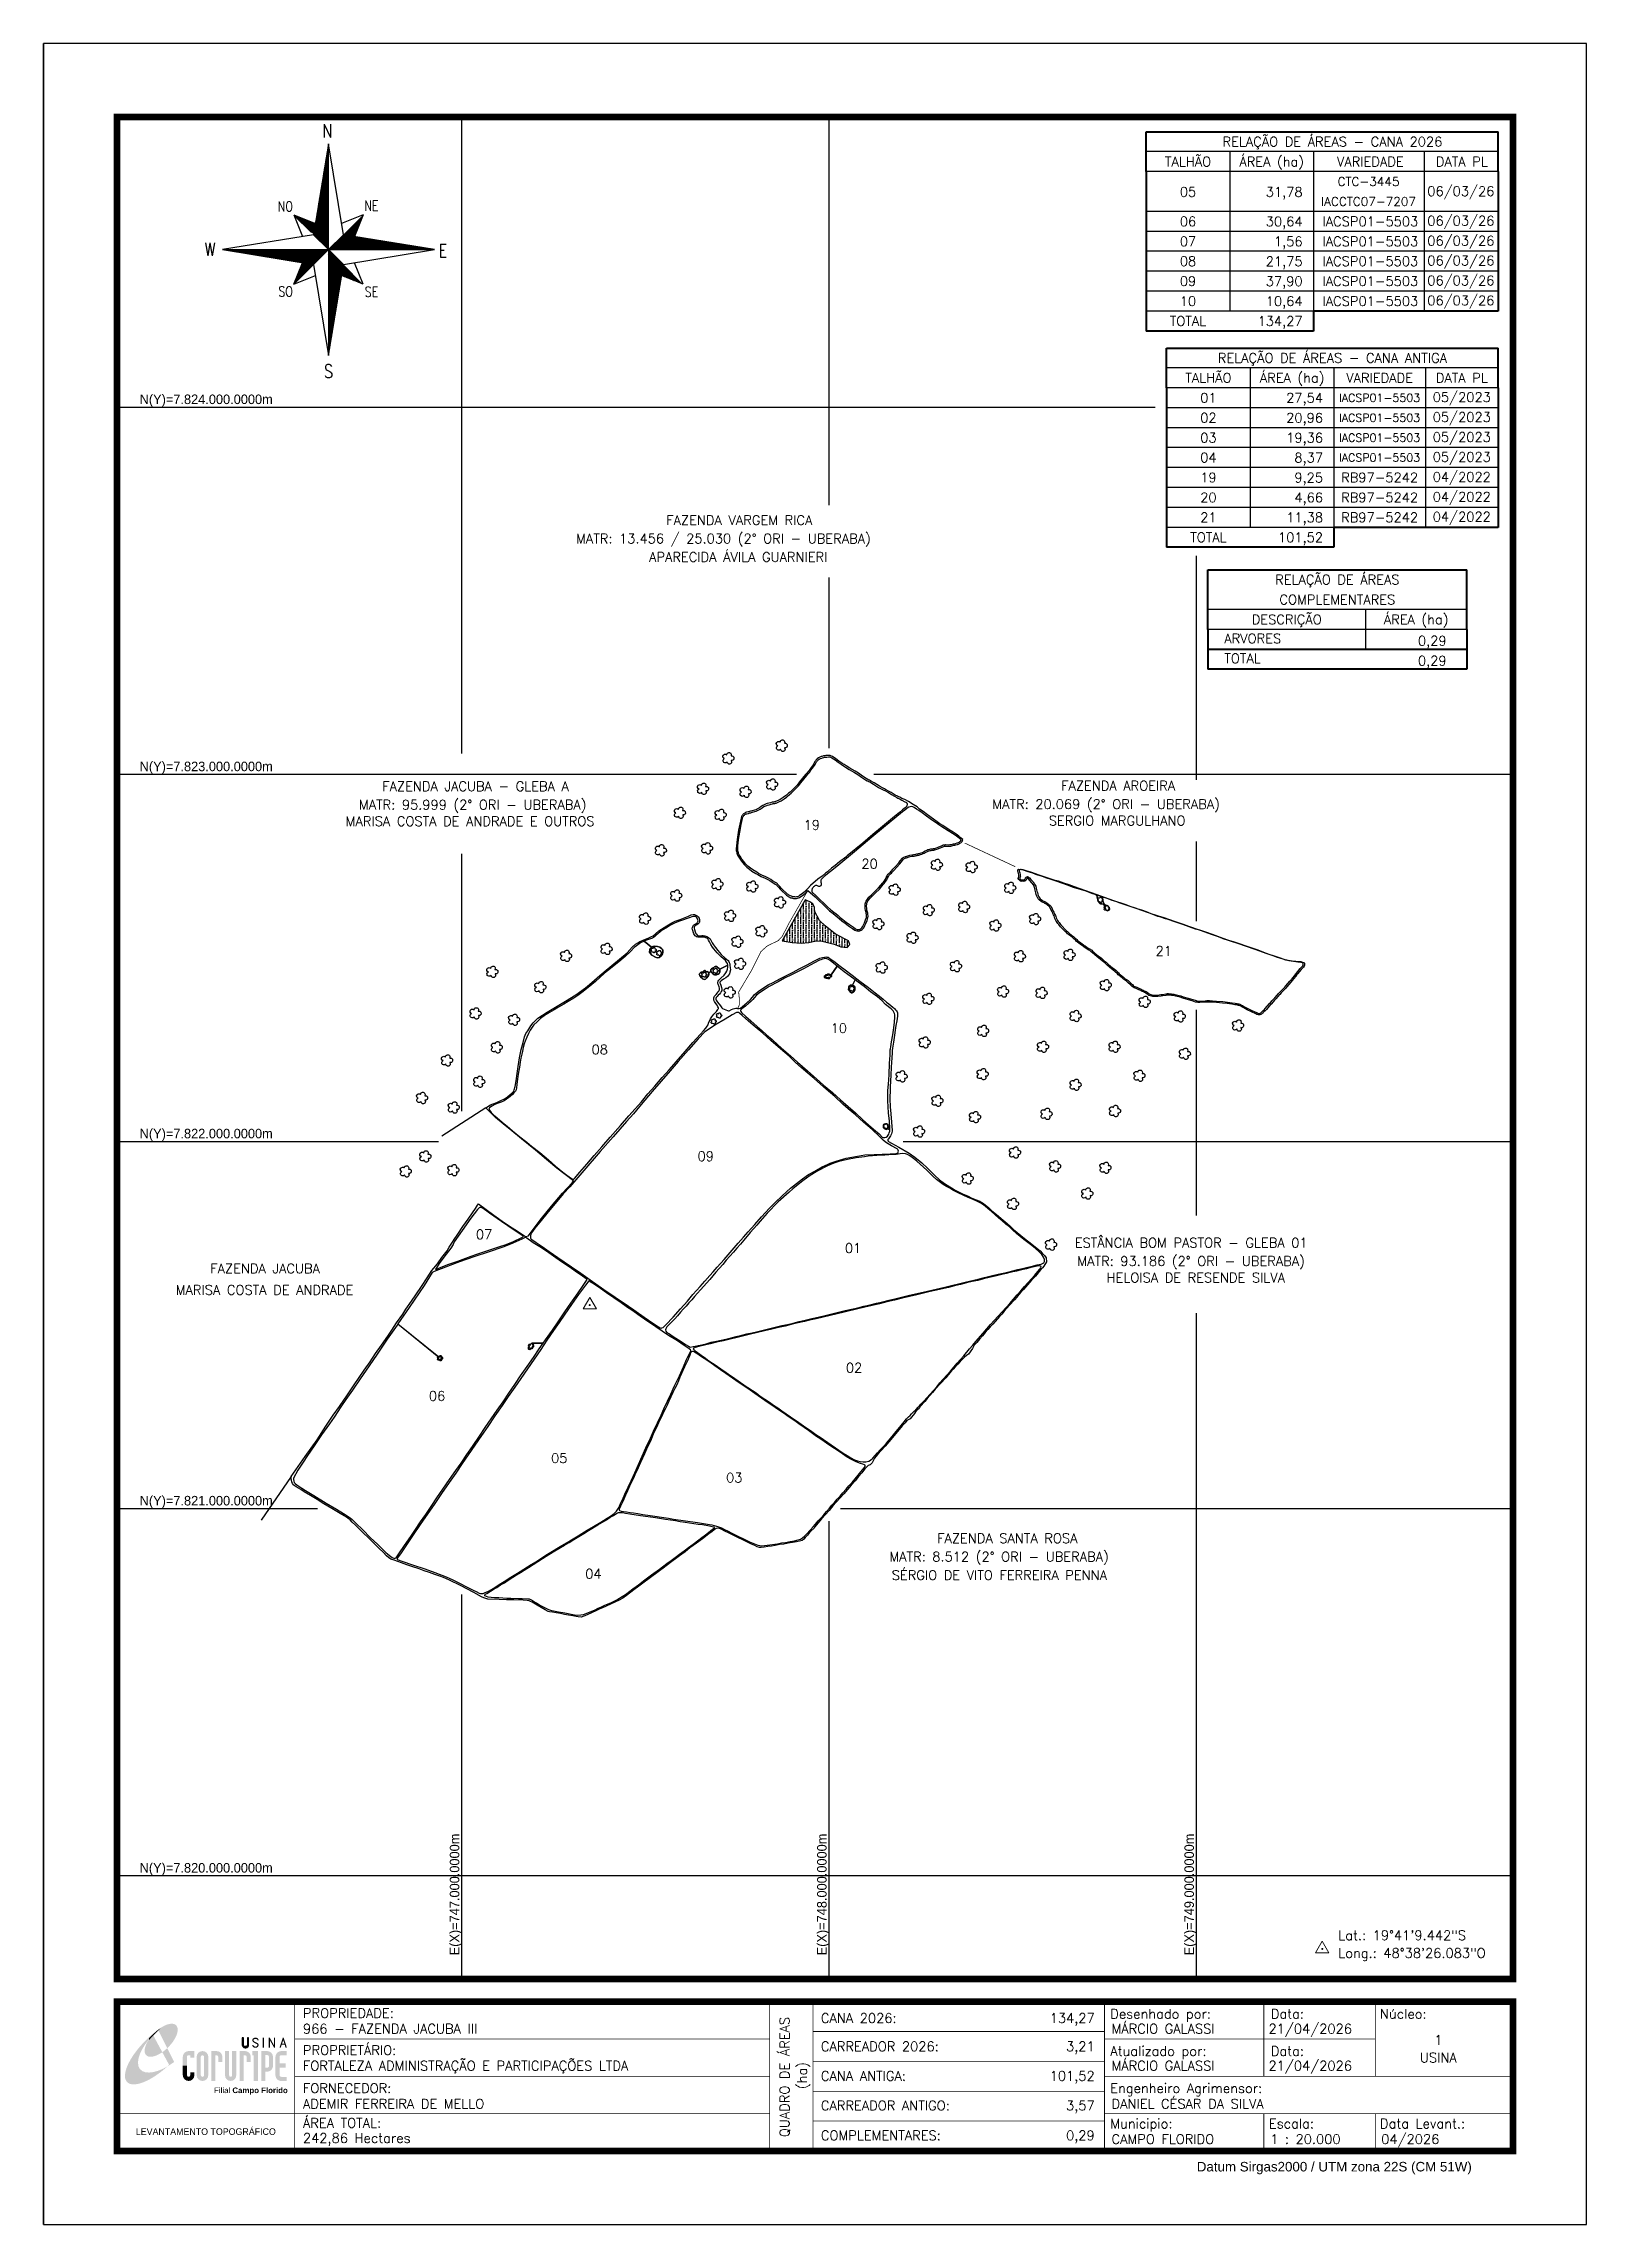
# Model space of a CAD drawing. Extents: x 745861 to 750061, y 7819050 to 7824990.
import ezdxf
from ezdxf.enums import TextEntityAlignment as Align

# ---------------------------------------------------------------- set-up
doc = ezdxf.new("R2010")
doc.units = 0
doc.header["$MEASUREMENT"] = 0
doc.linetypes.add('CONTINUO', pattern=[0])
doc.linetypes.add('LIN0', pattern=[0])
doc.layers.add('0114000966', color=1, linetype='Continuous', lineweight=25)
for name, color, linetype in [('0114000966001', 5, 'Continuous'), ('0114000966002', 5, 'Continuous'), ('0114000966003', 5, 'Continuous'), ('0114000966004', 5, 'Continuous'), ('0114000966005', 5, 'Continuous'), ('0114000966006', 5, 'Continuous'), ('0114000966007', 5, 'Continuous'), ('0114000966008', 5, 'Continuous'), ('0114000966009', 5, 'Continuous'), ('0114000966010', 5, 'Continuous'), ('0114000966019', 5, 'Continuous'), ('0114000966020', 5, 'Continuous'), ('0114000966021', 5, 'Continuous'), ('_SIMBOLO ARVORE', 118, 'Continuous'), ('ARVORES', 3, 'Continuous'), ('ESTRADA', 1, 'Continuous'), ('MALHA', 8, 'Continuous'), ('MARGEM', 5, 'Continuous'), ('QUADRO_DE_AREAS_CANA_2023', 7, 'Continuous'), ('QUADRO_DE_AREAS_CANA_ANTIGA', 7, 'Continuous'), ('QUADRO_DE_AREAS_COMPLEMENTARES', 7, 'Continuous'), ('REPRESA', 4, 'Continuous'), ('SETA_NORTE', 3, 'Continuous'), ('TEXTO', 7, 'Continuous'), ('TEXTO CONFORNTANTES', 7, 'Continuous'), ('TEXTO_NUN_TAL', 7, 'Continuous')]:
    doc.layers.add(name, color=color, linetype=linetype)
doc.styles.add('ARIAL', font='arial.ttf')
doc.styles.add('marcelo', font='arial.ttf')
doc.styles.add('ROMANS', font='romans')
doc.styles.add('Simplex', font='simplex.shx')

msp = doc.modelspace()

# ---------------------------------------------------------------- texts
at = {"layer": 'MALHA'}
for s, p in [('N(Y)=7.824.000.0000m', (746485, 7824021.2)), ('N(Y)=7.823.000.0000m', (746485, 7823021.2)), ('N(Y)=7.822.000.0000m', (746485, 7822021.2)), ('N(Y)=7.821.000.0000m', (746485, 7821021.2)), ('N(Y)=7.820.000.0000m', (746485, 7820021.2))]:
    msp.add_text(s, height=26, dxfattribs=at).set_placement(p, align=Align.MIDDLE_RIGHT)
for s, p in [('E(X)=747.000.0000m', (746979.9, 7820114.3)), ('E(X)=748.000.0000m', (747979.9, 7820114.3)), ('E(X)=749.000.0000m', (748979.9, 7820114.3))]:
    msp.add_text(s, height=26, rotation=90, dxfattribs=at).set_placement(p, align=Align.MIDDLE_RIGHT)
at = {"layer": 'MARGEM', "color": 7, "linetype": 'Continuous', "style": 'Simplex'}
for s, p in [('966 - FAZENDA JACUBA III', (746567.2, 7819595.9)), ('CANA 2026:', (747977.2, 7819624.9)), ('MÁRCIO GALASSI', (748768.4, 7819595.9)), ('21/04/2026', (749195.8, 7819595.9)), ('CARREADOR 2026:', (747977.2, 7819547.9)), ('FORTALEZA ADMINISTRAÇÃO E PARTICIPAÇÕES LTDA', (746567.2, 7819495.2)), ('MÁRCIO GALASSI', (748768.4, 7819495.2)), ('21/04/2026', (749195.8, 7819495.2)), ('CANA ANTIGA:', (747977.2, 7819467.3)), ('ADEMIR FERREIRA DE MELLO', (746567.2, 7819391.5)), ('CARREADOR ANTIGO:', (747977.2, 7819386.7)), ('DANIEL CÉSAR DA SILVA', (748768.4, 7819391.5)), ('242,86 Hectares', (746567.2, 7819298.2)), ('COMPLEMENTARES:', (747977.2, 7819305.4)), ('04/2026', (749502.7, 7819295.2)), ('CAMPO FLORIDO', (748768.4, 7819295.2)), ('1 : 20.000', (749200.5, 7819295.2))]:
    msp.add_text(s, height=26, dxfattribs=at).set_placement(p, align=Align.TOP_LEFT)
at = {"layer": 'MARGEM', "color": 7, "linetype": 'Continuous', "lineweight": 9}
for s, style, p in [('PROPRIEDADE:', 'Simplex', (746567.2, 7819638.4)), ('Desenhado por:', 'Simplex', (748765.1, 7819636.4)), ('Data:', 'Simplex', (749202.3, 7819636.4)), ('Núcleo:', 'Simplex', (749499.3, 7819636.4)), ('PROPRIETÁRIO:', 'Simplex', (746567.2, 7819537.6)), ('Atualizado por:', 'Simplex', (748765.1, 7819535.1)), ('Data:', 'Simplex', (749202.3, 7819535.1)), ('FORNECEDOR:', 'Simplex', (746567.2, 7819433.9)), ('Engenheiro Agrimensor:', 'Simplex', (748765.1, 7819433.9)), ('ÁREA TOTAL:', 'Simplex', (746567.2, 7819339.2)), ('Municipio:', 'Simplex', (748765.1, 7819337.6)), ('Escala:', 'Simplex', (749197.1, 7819337.6)), ('Data Levant.:', 'Simplex', (749499.3, 7819337.6)), ('Datum Sirgas2000 / UTM zona 22S (CM 51W)', 'marcelo', (749000.6, 7819220.2))]:
    msp.add_text(s, height=26, dxfattribs=dict(at, style=style)).set_placement(p, align=Align.TOP_LEFT)
at = {"layer": 'MARGEM', "color": 7, "linetype": 'Continuous', "style": 'Simplex'}
for s, p in [('QUADRO DE ÁREAS', (747878.6, 7819451.4)), ('(ha)', (747926.1, 7819455.4))]:
    msp.add_text(s, height=26, rotation=90, dxfattribs=at).set_placement(p, align=Align.MIDDLE_CENTER)
for s, p in [('134,27', (748722.7, 7819624.9)), ('3,21', (748722.7, 7819547.9)), ('101,52', (748722.7, 7819467.3)), ('3,57', (748722.7, 7819386.7)), ('0,29', (748722.7, 7819305.4))]:
    msp.add_text(s, height=26, dxfattribs=at).set_placement(p, align=Align.TOP_RIGHT)
for s, p in [('1', (749658.2, 7819552.3)), ('USINA', (749658.2, 7819504.3))]:
    msp.add_text(s, height=26, dxfattribs=at).set_placement(p, align=Align.MIDDLE_CENTER)
at = {"layer": 'MARGEM', "color": 7, "linetype": 'ByBlock'}
msp.add_text('LEVANTAMENTO TOPOGRÁFICO', height=18, dxfattribs=at).set_placement((746302.8, 7819302.7), align=Align.MIDDLE_CENTER)
at = {"layer": 'QUADRO_DE_AREAS_CANA_2023', "linetype": 'Continuous', "style": 'Simplex'}
for s, height, p in [('RELAÇÃO DE ÁREAS - CANA 2026', 26, (749369.9, 7824722.9)), ('TALHÃO', 26, (748976.7, 7824668.6)), ('ÁREA (ha)', 26, (749204.5, 7824668.6)), ('VARIEDADE', 26, (749473.1, 7824668.6)), ('DATA PL', 26, (749722.1, 7824668.6)), ('05', 26, (748976.7, 7824586.1)), ('CTC-3445', 24, (749468.2, 7824614.3)), ('06/03/26', 26, (749719.6, 7824587.9)), ('IACCTC07-7207', 24, (749468.2, 7824560)), ('06/03/26', 26, (749719.6, 7824507.5)), ('06', 26, (748976.7, 7824505.7)), ('IACSP01-5503', 26, (749473.1, 7824505.7)), ('06/03/26', 26, (749719.6, 7824453.2)), ('07', 26, (748976.7, 7824451.4)), ('08', 26, (748976.7, 7824397.2)), ('IACSP01-5503', 26, (749473.1, 7824451.4)), ('IACSP01-5503', 26, (749473.1, 7824397.2)), ('06/03/26', 26, (749719.6, 7824398.9)), ('09', 26, (748976.7, 7824342.9)), ('IACSP01-5503', 26, (749473.1, 7824342.9)), ('06/03/26', 26, (749719.6, 7824344.6)), ('10', 26, (748976.7, 7824288.6)), ('IACSP01-5503', 26, (749473.1, 7824288.6)), ('06/03/26', 26, (749719.6, 7824290.4)), ('TOTAL', 26, (748976.7, 7824234.3))]:
    msp.add_text(s, height=height, dxfattribs=at).set_placement(p, align=Align.MIDDLE_CENTER)
for s, p in [('31,78', (749288.7, 7824573)), ('30,64', (749288.7, 7824492.6)), ('21,75', (749288.7, 7824384)), ('1,56', (749288.7, 7824438.3)), ('37,90', (749288.7, 7824329.7)), ('10,64', (749288.7, 7824275.5)), ('134,27', (749288.7, 7824221.2))]:
    msp.add_text(s, height=26, dxfattribs=at).set_placement(p, align=Align.RIGHT)
at = {"layer": 'QUADRO_DE_AREAS_CANA_ANTIGA', "linetype": 'Continuous', "style": 'Simplex'}
for s, height, p in [('RELAÇÃO DE ÁREAS - CANA ANTIGA', 26, (749369.9, 7824133.8)), ('TALHÃO', 26, (749032.3, 7824079.5)), ('ÁREA (ha)', 26, (749260.1, 7824079.5)), ('VARIEDADE', 26, (749498.4, 7824079.5)), ('DATA PL', 26, (749722.1, 7824079.5)), ('01', 26, (749032.3, 7824025.2)), ('IACSP01-5503', 22, (749498.4, 7824025.2)), ('05/2023', 26, (749722.1, 7824027)), ('05/2023', 26, (749722.1, 7823972.7)), ('02', 26, (749032.3, 7823970.9)), ('IACSP01-5503', 22, (749498.4, 7823970.9)), ('05/2023', 26, (749722.1, 7823918.4)), ('03', 26, (749032.3, 7823916.6)), ('04', 26, (749032.3, 7823862.4)), ('IACSP01-5503', 22, (749498.4, 7823916.6)), ('IACSP01-5503', 22, (749498.4, 7823862.4)), ('05/2023', 26, (749722.1, 7823864.1)), ('19', 26, (749032.3, 7823808.1)), ('RB97-5242', 26, (749498.4, 7823808.1)), ('04/2022', 26, (749722.1, 7823809.8)), ('20', 26, (749032.3, 7823753.8)), ('RB97-5242', 26, (749498.4, 7823753.8)), ('04/2022', 26, (749722.1, 7823755.6)), ('21', 26, (749032.3, 7823699.5)), ('RB97-5242', 26, (749498.4, 7823699.5)), ('04/2022', 26, (749722.1, 7823701.3)), ('TOTAL', 26, (749032.3, 7823645.2))]:
    msp.add_text(s, height=height, dxfattribs=at).set_placement(p, align=Align.MIDDLE_CENTER)
for s, p in [('27,54', (749344.3, 7824012.1)), ('20,96', (749344.3, 7823957.8)), ('19,36', (749344.3, 7823903.5)), ('8,37', (749344.3, 7823849.2)), ('9,25', (749344.3, 7823794.9)), ('4,66', (749344.3, 7823740.7)), ('11,38', (749344.3, 7823686.4)), ('101,52', (749344.3, 7823632.1))]:
    msp.add_text(s, height=26, dxfattribs=at).set_placement(p, align=Align.RIGHT)
at = {"layer": 'QUADRO_DE_AREAS_COMPLEMENTARES', "linetype": 'Continuous', "style": 'Simplex'}
for s, p in [('RELAÇÃO DE ÁREAS', (749383.3, 7823530)), ('COMPLEMENTARES', (749383.3, 7823475.7)), ('DESCRIÇÃO', (749245.5, 7823421.4)), ('ÁREA (ha)', (749597.7, 7823421.4))]:
    msp.add_text(s, height=26, dxfattribs=at).set_placement(p, align=Align.MIDDLE_CENTER)
for s, p in [('ARVORES', (749075.5, 7823369.8)), ('TOTAL', (749075.5, 7823315.5))]:
    msp.add_text(s, height=26, dxfattribs=at).set_placement(p, align=Align.MIDDLE_LEFT)
for p in [(749680.8, 7823350.5), (749680.8, 7823296.2)]:
    msp.add_text('0,29', height=26, dxfattribs=at).set_placement(p, align=Align.RIGHT)
at = {"layer": 'TEXTO', "linetype": 'ByBlock', "style": 'Simplex'}
for s, p in [('Lat.: 19°41\'9.442"S', (749385.9, 7819824.4, 1313.5)), ('Long.: 48°38\'26.083"O', (749385.9, 7819776.1, 1313.5))]:
    msp.add_text(s, height=26, dxfattribs=at).set_placement(p)
at = {"layer": 'TEXTO CONFORNTANTES', "linetype": 'Continuous', "style": 'Simplex'}
for s, p in [('FAZENDA VARGEM RICA', (747556.3, 7823678.9)), ('MATR: 13.456 / 25.030 (2° ORI - UBERABA)', (747310.8, 7823628.8)), ('APARECIDA ÁVILA GUARNIERI', (747509.4, 7823578.6)), ('FAZENDA JACUBA - GLEBA A', (746783.1, 7822954.1)), ('MATR: 95.999 (2° ORI - UBERABA)', (746719.5, 7822903.9)), ('MATR: 20.069 (2° ORI - UBERABA)', (748444, 7822905.5)), ('MARISA COSTA DE ANDRADE E OUTROS', (746683.5, 7822858.9))]:
    msp.add_text(s, height=26, dxfattribs=at).set_placement(p)
at = {"layer": 'TEXTO CONFORNTANTES', "linetype": 'ByBlock', "style": 'Simplex'}
for s, p in [('FAZENDA AROEIRA', (748631.1, 7822955.7)), ('SERGIO MARGULHANO', (748597.7, 7822860.5)), ('ESTÂNCIA BOM PASTOR - GLEBA 01', (748668.4, 7821710.9)), ('MATR: 93.186 (2° ORI - UBERABA)', (748675.4, 7821660.8)), ('FAZENDA JACUBA', (746314.9, 7821640.6)), ('HELOISA DE RESENDE SILVA', (748755.1, 7821615.8)), ('MARISA COSTA DE ANDRADE', (746220.8, 7821582.2)), ('FAZENDA SANTA ROSA', (748293.6, 7820905.8)), ('MATR: 8.512 (2° ORI - UBERABA)', (748163.7, 7820855.7)), ('SÉRGIO DE VITO FERREIRA PENNA', (748170.2, 7820805.5))]:
    msp.add_text(s, height=26, dxfattribs=at).set_placement(p)
at = {"layer": 'TEXTO_NUN_TAL', "linetype": 'Continuous', "style": 'Simplex'}
for s, p in [('19', (747930.1, 7822848.7)), ('20', (748087.6, 7822743.1)), ('21', (748888.4, 7822505.6)), ('10', (748003.7, 7822295.1)), ('08', (747353, 7822237.3)), ('09', (747641.4, 7821946.4)), ('07', (747038.1, 7821733.6)), ('01', (748042.6, 7821696.3)), ('02', (748045.3, 7821370.4)), ('06', (746910, 7821293.4)), ('05', (747242.7, 7821124)), ('03', (747719.1, 7821070.9)), ('04', (747335.7, 7820809.2))]:
    msp.add_text(s, height=26, dxfattribs=at).set_placement(p)

# ---------------------------------------------------------------- blocks, each defined once
blk = doc.blocks.new('A$C309442C0')
at = {"layer": 'SETA_NORTE', "linetype": 'Continuous'}
h = blk.add_hatch(dxfattribs=at)
h.set_pattern_fill('ANSI31', color=256, scale=0.1375, angle=-90, style=0)
h.set_pattern_definition([(315, (-215853.3434, 13873.16845), (0.3086963042, 0.3086963042), [])])
h.paths.add_polyline_path([(73.5, 97.4), (74.7, 104.9), (60, 110.8)])
h = blk.add_hatch(dxfattribs=at)
h.set_pattern_fill('ANSI31', color=256, scale=0.1375, angle=180, style=0)
h.set_pattern_definition([(225, (13869.59828, 216024.21475), (0.3086963042, -0.3086963042), [])])
h.paths.add_polyline_path([(93.8, 97.4), (101.4, 96.2), (107.3, 110.8)])
h = blk.add_hatch(dxfattribs=at)
h.set_pattern_fill('ANSI31', color=256, scale=0.1375, style=0)
h.set_pattern_definition([(45, (-13702.2971, -215849.77324), (-0.3086963042, 0.3086963042), [])])
h.paths.add_polyline_path([(73.5, 77), (65.9, 78.3), (60, 63.6)])
h = blk.add_hatch(dxfattribs=at)
h.set_pattern_fill('ANSI31', color=256, scale=0.1375, angle=90, style=0)
h.set_pattern_definition([(135, (216020.6446, -13698.72693), (-0.3086963042, -0.3086963042), [])])
h.paths.add_polyline_path([(93.8, 77), (92.6, 69.5), (107.3, 63.6)])
for p, q in [((81.6, 146.8), (83.7, 148.9)), ((81.7, 147.6), (83.7, 149.5)), ((81.8, 148.3), (83.7, 150.1)), ((82, 149.1), (83.7, 150.8)), ((82.1, 149.9), (83.7, 151.4)), ((82.2, 150.6), (83.7, 152.1)), ((82.3, 151.4), (83.7, 152.7)), ((82.5, 152.2), (83.7, 153.3)), ((82.6, 152.9), (83.7, 154)), ((82.7, 153.7), (83.7, 154.6)), ((82.9, 154.4), (83.7, 155.2)), ((83, 155.2), (83.7, 155.9)), ((83.1, 156), (83.7, 156.5)), ((83.2, 156.7), (83.7, 157.2)), ((83.4, 157.5), (83.7, 157.8)), ((83.5, 158.3), (83.7, 158.4)), ((83.6, 159), (83.7, 159.1)), ((78.7, 129.3), (83.7, 134.2)), ((78.8, 130), (83.7, 134.9)), ((79, 130.8), (83.7, 135.5)), ((79.1, 131.6), (83.7, 136.1)), ((79.2, 132.3), (83.7, 136.8)), ((79.3, 133.1), (83.7, 137.4)), ((79.5, 133.8), (83.7, 138)), ((79.6, 134.6), (83.7, 138.7)), ((79.7, 135.4), (83.7, 139.3)), ((79.8, 136.1), (83.7, 140)), ((80, 136.9), (83.7, 140.6)), ((80.1, 137.7), (83.7, 141.2)), ((80.2, 138.4), (83.7, 141.9)), ((80.3, 139.2), (83.7, 142.5)), ((80.5, 139.9), (83.7, 143.1)), ((80.6, 140.7), (83.7, 143.8)), ((80.7, 141.5), (83.7, 144.4)), ((80.8, 142.2), (83.7, 145)), ((81, 143), (83.7, 145.7)), ((81.1, 143.8), (83.7, 146.3)), ((81.2, 144.5), (83.7, 147)), ((81.3, 145.3), (83.7, 147.6)), ((81.5, 146.1), (83.7, 148.2)), ((75.7, 111), (83.7, 118.9)), ((75.8, 111.7), (83.7, 119.6)), ((75.9, 112.5), (83.7, 120.2)), ((76.1, 113.3), (83.7, 120.8)), ((76.2, 114), (83.7, 121.5)), ((76.3, 114.8), (83.7, 122.1)), ((76.4, 115.5), (83.7, 122.8)), ((76.6, 116.3), (83.7, 123.4)), ((76.7, 117.1), (83.7, 124)), ((76.8, 117.8), (83.7, 124.7)), ((76.9, 118.6), (83.7, 125.3)), ((77.1, 119.4), (83.7, 125.9)), ((77.2, 120.1), (83.7, 126.6)), ((77.3, 120.9), (83.7, 127.2)), ((77.4, 121.6), (83.7, 127.8)), ((77.6, 122.4), (83.7, 128.5)), ((77.7, 123.2), (83.7, 129.1)), ((77.8, 123.9), (83.7, 129.8)), ((78, 124.7), (83.7, 130.4)), ((78.1, 125.5), (83.7, 131)), ((78.2, 126.2), (83.7, 131.7)), ((78.3, 127), (83.7, 132.3)), ((78.5, 127.7), (83.7, 132.9)), ((78.6, 128.5), (83.7, 133.6)), ((60, 110.8), (74.7, 104.9)), ((60, 110.8), (65.9, 96.2)), ((73.5, 97.3), (83.7, 107.5)), ((73.6, 98), (83.7, 108.1)), ((73.7, 98.8), (83.7, 108.7)), ((73.8, 99.5), (83.7, 109.4)), ((73.8, 97), (83.7, 106.8)), ((73.9, 100.3), (83.7, 110)), ((74.1, 101.1), (83.7, 110.6)), ((74.2, 101.8), (83.7, 111.3)), ((74.2, 96.7), (83.7, 106.2)), ((74.3, 102.6), (83.7, 111.9)), ((74.4, 103.3), (83.7, 112.6)), ((74.5, 96.4), (83.7, 105.6)), ((74.6, 104.1), (83.7, 113.2)), ((74.7, 104.9), (83.7, 113.8)), ((74.8, 105.6), (83.7, 114.5)), ((74.8, 96.1), (83.7, 104.9)), ((74.9, 106.4), (83.7, 115.1)), ((75.1, 107.2), (83.7, 115.7)), ((75.1, 95.7), (83.7, 104.3)), ((75.2, 107.9), (83.7, 116.4)), ((75.3, 108.7), (83.7, 117)), ((75.4, 109.4), (83.7, 117.7)), ((75.6, 110.2), (83.7, 118.3)), ((107.3, 110.8), (92.6, 104.9)), ((107.3, 110.8), (101.4, 96.2)), ((75.4, 95.4), (83.7, 103.6)), ((75.8, 95.1), (83.7, 103)), ((76.1, 94.8), (83.7, 102.4)), ((76.4, 94.5), (83.7, 101.7)), ((76.7, 94.2), (83.7, 101.1)), ((77, 93.8), (83.7, 100.5)), ((77.4, 93.5), (83.7, 99.8)), ((77.7, 93.2), (83.7, 99.2)), ((78, 92.9), (83.7, 98.5)), ((78.3, 92.6), (83.7, 97.9)), ((78.6, 92.2), (83.7, 97.3)), ((78.9, 91.9), (83.7, 96.6)), ((79.3, 91.6), (83.7, 96)), ((79.6, 91.3), (83.7, 95.4)), ((79.9, 91), (83.7, 94.7)), ((80.2, 90.7), (83.7, 94.1)), ((80.5, 90.3), (83.7, 93.4)), ((80.9, 90), (83.7, 92.8)), ((81.2, 89.7), (83.7, 92.2)), ((81.5, 89.4), (83.7, 91.5)), ((81.8, 89.1), (83.7, 90.9)), ((82.1, 88.7), (83.7, 90.3)), ((82.4, 88.4), (83.7, 89.6)), ((83.8, 87.2), (94, 97.4)), ((84.4, 87.2), (94.5, 97.3)), ((85.1, 87.2), (95.1, 97.2)), ((85.7, 87.2), (95.6, 97.1)), ((86.3, 87.2), (96.2, 97)), ((87, 87.2), (96.7, 96.9)), ((87.6, 87.2), (97.2, 96.9)), ((88.3, 87.2), (97.8, 96.8)), ((88.9, 87.2), (98.3, 96.7)), ((89.5, 87.2), (98.9, 96.6)), ((90.2, 87.2), (99.4, 96.5)), ((90.8, 87.2), (100, 96.4)), ((91.4, 87.2), (100.5, 96.3)), ((92.1, 87.2), (101.1, 96.2)), ((92.7, 87.2), (101.6, 96.1)), ((93.4, 87.2), (102.2, 96)), ((94, 87.2), (102.7, 96)), ((94.6, 87.2), (103.3, 95.9)), ((95.3, 87.2), (103.8, 95.8)), ((95.9, 87.2), (104.4, 95.7)), ((96.5, 87.2), (104.9, 95.6)), ((97.2, 87.2), (105.5, 95.5)), ((97.8, 87.2), (106, 95.4)), ((98.4, 87.2), (106.5, 95.3)), ((99.1, 87.2), (107.1, 95.2)), ((99.7, 87.2), (107.6, 95.1)), ((100.4, 87.2), (108.2, 95.1)), ((101, 87.2), (108.7, 95)), ((101.6, 87.2), (109.3, 94.9)), ((102.3, 87.2), (109.8, 94.8)), ((102.9, 87.2), (110.4, 94.7)), ((103.5, 87.2), (110.9, 94.6)), ((104.2, 87.2), (111.5, 94.5)), ((104.8, 87.2), (112, 94.4)), ((105.5, 87.2), (112.6, 94.3)), ((106.1, 87.2), (113.1, 94.2)), ((106.7, 87.2), (113.7, 94.1)), ((107.4, 87.2), (114.2, 94.1)), ((108, 87.2), (114.8, 94)), ((108.6, 87.2), (115.3, 93.9)), ((109.3, 87.2), (115.8, 93.8)), ((109.9, 87.2), (116.4, 93.7)), ((110.6, 87.2), (116.9, 93.6)), ((111.2, 87.2), (117.5, 93.5)), ((111.8, 87.2), (118, 93.4)), ((112.5, 87.2), (118.6, 93.3)), ((113.1, 87.2), (119.1, 93.2)), ((113.7, 87.2), (119.7, 93.2)), ((114.4, 87.2), (120.2, 93.1)), ((115, 87.2), (120.8, 93)), ((115.6, 87.2), (121.3, 92.9)), ((116.3, 87.2), (121.9, 92.8)), ((116.9, 87.2), (122.4, 92.7)), ((117.6, 87.2), (123, 92.6)), ((118.2, 87.2), (123.5, 92.5)), ((118.8, 87.2), (124, 92.4)), ((119.5, 87.2), (124.6, 92.3)), ((120.1, 87.2), (125.1, 92.3)), ((120.7, 87.2), (125.7, 92.2)), ((121.4, 87.2), (126.2, 92.1)), ((122, 87.2), (126.8, 92)), ((122.7, 87.2), (127.3, 91.9)), ((123.3, 87.2), (127.9, 91.8)), ((123.9, 87.2), (128.4, 91.7)), ((124.6, 87.2), (129, 91.6)), ((125.2, 87.2), (129.5, 91.5)), ((125.8, 87.2), (130.1, 91.4)), ((126.5, 87.2), (130.6, 91.4)), ((127.1, 87.2), (131.2, 91.3)), ((127.8, 87.2), (131.7, 91.2)), ((128.4, 87.2), (132.3, 91.1)), ((129, 87.2), (132.8, 91)), ((129.7, 87.2), (133.3, 90.9)), ((130.3, 87.2), (133.9, 90.8)), ((130.9, 87.2), (134.4, 90.7)), ((131.6, 87.2), (135, 90.6)), ((132.2, 87.2), (135.5, 90.5)), ((132.8, 87.2), (136.1, 90.5)), ((133.5, 87.2), (136.6, 90.4)), ((134.1, 87.2), (137.2, 90.3)), ((134.8, 87.2), (137.7, 90.2)), ((135.4, 87.2), (138.3, 90.1)), ((136, 87.2), (138.8, 90)), ((136.7, 87.2), (139.4, 89.9)), ((137.3, 87.2), (139.9, 89.8)), ((137.9, 87.2), (140.5, 89.7)), ((138.6, 87.2), (141, 89.6)), ((139.2, 87.2), (141.6, 89.6)), ((139.9, 87.2), (142.1, 89.5)), ((140.5, 87.2), (142.6, 89.4)), ((141.1, 87.2), (143.2, 89.3)), ((141.8, 87.2), (143.7, 89.2)), ((142.4, 87.2), (144.3, 89.1)), ((11.8, 87.2), (11.8, 87.2)), ((12.3, 87.1), (12.4, 87.2)), ((12.9, 87), (13.1, 87.2)), ((13.4, 86.9), (13.7, 87.2)), ((14, 86.8), (14.4, 87.2)), ((14.5, 86.7), (15, 87.2)), ((15.1, 86.6), (15.6, 87.2)), ((15.6, 86.6), (16.3, 87.2)), ((16.2, 86.5), (16.9, 87.2)), ((16.7, 86.4), (17.5, 87.2)), ((17.2, 86.3), (18.2, 87.2)), ((17.8, 86.2), (18.8, 87.2)), ((18.3, 86.1), (19.5, 87.2)), ((18.9, 86), (20.1, 87.2)), ((19.4, 85.9), (20.7, 87.2)), ((20, 85.8), (21.4, 87.2)), ((20.5, 85.7), (22, 87.2)), ((21.1, 85.7), (22.6, 87.2)), ((21.6, 85.6), (23.3, 87.2)), ((22.2, 85.5), (23.9, 87.2)), ((22.7, 85.4), (24.6, 87.2)), ((23.3, 85.3), (25.2, 87.2)), ((23.8, 85.2), (25.8, 87.2)), ((24.4, 85.1), (26.5, 87.2)), ((24.9, 85), (27.1, 87.2)), ((25.5, 84.9), (27.7, 87.2)), ((26, 84.8), (28.4, 87.2)), ((26.5, 84.8), (29, 87.2)), ((27.1, 84.7), (29.6, 87.2)), ((27.6, 84.6), (30.3, 87.2)), ((28.2, 84.5), (30.9, 87.2)), ((28.7, 84.4), (31.6, 87.2)), ((29.3, 84.3), (32.2, 87.2)), ((29.8, 84.2), (32.8, 87.2)), ((30.4, 84.1), (33.5, 87.2)), ((30.9, 84), (34.1, 87.2)), ((31.5, 83.9), (34.7, 87.2)), ((32, 83.9), (35.4, 87.2)), ((32.6, 83.8), (36, 87.2)), ((33.1, 83.7), (36.7, 87.2)), ((33.7, 83.6), (37.3, 87.2)), ((34.2, 83.5), (37.9, 87.2)), ((34.7, 83.4), (38.6, 87.2)), ((35.3, 83.3), (39.2, 87.2)), ((35.8, 83.2), (39.8, 87.2)), ((36.4, 83.1), (40.5, 87.2)), ((36.9, 83), (41.1, 87.2)), ((37.5, 83), (41.8, 87.2)), ((38, 82.9), (42.4, 87.2)), ((38.6, 82.8), (43, 87.2)), ((39.1, 82.7), (43.7, 87.2)), ((39.7, 82.6), (44.3, 87.2)), ((40.2, 82.5), (44.9, 87.2)), ((40.8, 82.4), (45.6, 87.2)), ((41.3, 82.3), (46.2, 87.2)), ((41.9, 82.2), (46.8, 87.2)), ((42.4, 82.1), (47.5, 87.2)), ((43, 82.1), (48.1, 87.2)), ((43.5, 82), (48.8, 87.2)), ((44, 81.9), (49.4, 87.2)), ((44.6, 81.8), (50, 87.2)), ((45.1, 81.7), (50.7, 87.2)), ((45.7, 81.6), (51.3, 87.2)), ((46.2, 81.5), (51.9, 87.2)), ((46.8, 81.4), (52.6, 87.2)), ((47.3, 81.3), (53.2, 87.2)), ((47.9, 81.2), (53.9, 87.2)), ((48.4, 81.2), (54.5, 87.2)), ((49, 81.1), (55.1, 87.2)), ((49.5, 81), (55.8, 87.2)), ((50.1, 80.9), (56.4, 87.2)), ((50.6, 80.8), (57, 87.2)), ((51.2, 80.7), (57.7, 87.2)), ((51.7, 80.6), (58.3, 87.2)), ((52.3, 80.5), (59, 87.2)), ((52.8, 80.4), (59.6, 87.2)), ((53.3, 80.3), (60.2, 87.2)), ((53.9, 80.3), (60.9, 87.2)), ((54.4, 80.2), (61.5, 87.2)), ((55, 80.1), (62.1, 87.2)), ((55.5, 80), (62.8, 87.2)), ((56.1, 79.9), (63.4, 87.2)), ((56.6, 79.8), (64, 87.2)), ((57.2, 79.7), (64.7, 87.2)), ((57.7, 79.6), (65.3, 87.2)), ((58.3, 79.5), (66, 87.2)), ((58.8, 79.4), (66.6, 87.2)), ((59.4, 79.4), (67.2, 87.2)), ((59.9, 79.3), (67.9, 87.2)), ((83.7, 87.2), (60, 63.6)), ((60, 63.6), (65.9, 78.3)), ((60.5, 79.2), (68.5, 87.2)), ((61, 79.1), (69.1, 87.2)), ((61.5, 79), (69.8, 87.2)), ((62.1, 78.9), (70.4, 87.2)), ((62.6, 78.8), (71.1, 87.2)), ((63.2, 78.7), (71.7, 87.2)), ((63.7, 78.6), (72.3, 87.2)), ((64.3, 78.5), (73, 87.2)), ((64.8, 78.4), (73.6, 87.2)), ((65.4, 78.4), (74.2, 87.2)), ((65.9, 78.3), (74.9, 87.2)), ((66.5, 78.2), (75.5, 87.2)), ((67, 78.1), (76.2, 87.2)), ((67.6, 78), (76.8, 87.2)), ((68.1, 77.9), (77.4, 87.2)), ((68.7, 77.8), (78.1, 87.2)), ((69.2, 77.7), (78.7, 87.2)), ((69.8, 77.6), (79.3, 87.2)), ((70.3, 77.5), (80, 87.2)), ((70.8, 77.5), (80.6, 87.2)), ((71.4, 77.4), (81.2, 87.2)), ((71.9, 77.3), (81.9, 87.2)), ((72.5, 77.2), (82.5, 87.2)), ((73, 77.1), (83.2, 87.2)), ((82.8, 88.1), (83.7, 89)), ((83.1, 87.8), (83.7, 88.4)), ((83.4, 87.5), (83.7, 87.7)), ((83.7, 87.1), (83.7, 87.1)), ((83.7, 86.4), (84, 86.8)), ((83.7, 85.8), (84.4, 86.5)), ((83.7, 85.2), (84.7, 86.2)), ((83.7, 84.5), (85, 85.9)), ((83.7, 83.9), (85.3, 85.6)), ((83.7, 83.3), (85.6, 85.2)), ((83.7, 82.6), (86, 84.9)), ((83.7, 82), (86.3, 84.6)), ((83.7, 81.3), (86.6, 84.3)), ((83.7, 80.7), (86.9, 84)), ((83.7, 80.1), (87.2, 83.6)), ((83.7, 79.4), (87.5, 83.3)), ((83.7, 78.8), (87.9, 83)), ((83.7, 78.2), (88.2, 82.7)), ((83.7, 77.5), (88.5, 82.4)), ((83.7, 76.9), (88.8, 82.1)), ((83.7, 76.2), (89.1, 81.7)), ((83.7, 75.6), (89.5, 81.4)), ((83.7, 75), (89.8, 81.1)), ((83.7, 74.3), (90.1, 80.8)), ((83.7, 73.7), (90.4, 80.5)), ((83.7, 73.1), (90.7, 80.1)), ((83.7, 72.4), (91, 79.8)), ((83.7, 71.8), (91.4, 79.5)), ((83.7, 71.2), (91.7, 79.2)), ((83.7, 70.5), (92, 78.9)), ((83.7, 69.9), (92.3, 78.5)), ((83.7, 69.2), (92.6, 78.2)), ((83.7, 68.6), (93, 77.9)), ((83.7, 68), (93.3, 77.6)), ((83.7, 67.3), (93.6, 77.3)), ((83.7, 66.7), (93.8, 76.9)), ((83.7, 66.1), (93.7, 76.1)), ((83.7, 65.4), (93.6, 75.3)), ((83.7, 64.8), (93.4, 74.6)), ((107.3, 63.6), (101.4, 78.3)), ((143, 87.2), (144.8, 89)), ((143.7, 87.2), (145.4, 88.9)), ((144.3, 87.2), (145.9, 88.8)), ((144.9, 87.2), (146.5, 88.7)), ((145.6, 87.2), (147, 88.7)), ((146.2, 87.2), (147.6, 88.6)), ((146.9, 87.2), (148.1, 88.5)), ((147.5, 87.2), (148.7, 88.4)), ((148.1, 87.2), (149.2, 88.3)), ((148.8, 87.2), (149.8, 88.2)), ((149.4, 87.2), (150.3, 88.1)), ((150, 87.2), (150.8, 88)), ((150.7, 87.2), (151.4, 87.9)), ((151.3, 87.2), (151.9, 87.8)), ((152, 87.2), (152.5, 87.8)), ((152.6, 87.2), (153, 87.7)), ((153.2, 87.2), (153.6, 87.6)), ((153.9, 87.2), (154.1, 87.5)), ((154.5, 87.2), (154.7, 87.4)), ((155.1, 87.2), (155.2, 87.3)), ((60, 63.6), (74.7, 69.5)), ((83.7, 64.1), (93.3, 73.8)), ((83.7, 63.5), (93.2, 73)), ((83.7, 62.9), (93.1, 72.3)), ((83.7, 62.2), (92.9, 71.5)), ((83.7, 61.6), (92.8, 70.8)), ((83.7, 61), (92.7, 70)), ((83.7, 60.3), (92.6, 69.2)), ((83.7, 59.7), (92.4, 68.5)), ((83.7, 59), (92.3, 67.7)), ((83.7, 58.4), (92.2, 66.9)), ((83.7, 57.8), (92.1, 66.2)), ((83.7, 57.1), (91.9, 65.4)), ((83.7, 56.5), (91.8, 64.7)), ((83.7, 55.9), (91.7, 63.9)), ((83.7, 55.2), (91.6, 63.1)), ((83.7, 54.6), (91.4, 62.4)), ((83.7, 54), (91.3, 61.6)), ((83.7, 53.3), (91.2, 60.8)), ((83.7, 52.7), (91.1, 60.1)), ((107.3, 63.6), (92.6, 69.5)), ((83.7, 52), (90.9, 59.3)), ((83.7, 51.4), (90.8, 58.6)), ((83.7, 50.8), (90.7, 57.8)), ((83.7, 50.1), (90.5, 57)), ((83.7, 49.5), (90.4, 56.3)), ((83.7, 48.9), (90.3, 55.5)), ((83.7, 48.2), (90.2, 54.7)), ((83.7, 47.6), (90, 54)), ((83.7, 46.9), (89.9, 53.2)), ((83.7, 46.3), (89.8, 52.5)), ((83.7, 45.7), (89.7, 51.7)), ((83.7, 45), (89.5, 50.9)), ((83.7, 44.4), (89.4, 50.2)), ((83.7, 43.8), (89.3, 49.4)), ((83.7, 43.1), (89.2, 48.6)), ((83.7, 42.5), (89, 47.9)), ((83.7, 41.8), (88.9, 47.1)), ((83.7, 41.2), (88.8, 46.3)), ((83.7, 40.6), (88.7, 45.6)), ((83.7, 39.9), (88.5, 44.8)), ((83.7, 39.3), (88.4, 44.1)), ((83.7, 38.7), (88.3, 43.3)), ((83.7, 38), (88.2, 42.5)), ((83.7, 37.4), (88, 41.8)), ((83.7, 36.8), (87.9, 41)), ((83.7, 36.1), (87.8, 40.2)), ((83.7, 35.5), (87.7, 39.5)), ((83.7, 34.8), (87.5, 38.7)), ((83.7, 34.2), (87.4, 38)), ((83.7, 33.6), (87.3, 37.2)), ((83.7, 32.9), (87.2, 36.4)), ((83.7, 32.3), (87, 35.7)), ((83.7, 31.7), (86.9, 34.9)), ((83.7, 31), (86.8, 34.1)), ((83.7, 30.4), (86.7, 33.4)), ((83.7, 29.7), (86.5, 32.6)), ((83.7, 29.1), (86.4, 31.9)), ((83.7, 28.5), (86.3, 31.1)), ((83.7, 27.8), (86.2, 30.3)), ((83.7, 27.2), (86, 29.6)), ((83.7, 26.6), (85.9, 28.8)), ((83.7, 25.9), (85.8, 28)), ((83.7, 25.3), (85.6, 27.3)), ((83.7, 24.6), (85.5, 26.5)), ((83.7, 24), (85.4, 25.8)), ((83.7, 23.4), (85.3, 25)), ((83.7, 22.7), (85.1, 24.2)), ((83.7, 22.1), (85, 23.5)), ((83.7, 21.5), (84.9, 22.7)), ((83.7, 20.8), (84.8, 21.9)), ((83.7, 20.2), (84.6, 21.2)), ((83.7, 19.6), (84.5, 20.4)), ((83.7, 18.9), (84.4, 19.7)), ((83.7, 18.3), (84.3, 18.9)), ((83.7, 17.6), (84.1, 18.1)), ((83.7, 17), (84, 17.4)), ((83.7, 16.4), (83.9, 16.6)), ((83.7, 15.7), (83.8, 15.8))]:
    blk.add_line(p, q, dxfattribs=at)
blk.add_lwpolyline([(93.8, 77), (155.7, 87.2), (93.8, 97.4), (83.7, 159.3), (73.5, 97.4), (11.6, 87.2), (73.5, 77), (83.7, 15.1)], close=True, dxfattribs=at)
for points in [[(83.7, 87.2), (83.7, 159.3)], [(83.7, 87.2), (73.5, 97.4)], [(83.7, 87.2), (93.8, 97.4)], [(11.6, 87.2), (155.7, 87.2)], [(83.7, 87.2), (73.5, 77)], [(83.7, 87.2), (93.8, 77)], [(83.7, 87.2), (83.7, 15.1)]]:
    blk.add_lwpolyline(points, dxfattribs=at)
at = {"layer": 'SETA_NORTE', "color": 7, "lineweight": 30, "style": 'ROMANS', "width": 0.8}
for s, height, p in [('N ', 8.94, (79.5, 163.6)), ('NO', 6.88, (49.1, 113.2)), ('NE', 6.87, (108, 113.7)), ('W', 8.94, (-0.7, 82.9)), ('E', 8.94, (158.6, 82.1)), ('SO', 6.88, (49.5, 55.3)), ('SE', 6.87, (108.3, 55)), ('S', 8.94, (80.6, 0))]:
    blk.add_text(s, height=height, dxfattribs=at).set_placement(p)
blk = doc.blocks.new('A$C78F83FB3')
at = {"layer": 'MARGEM'}
h = blk.add_hatch(color=20, dxfattribs=at)
edge = h.paths.add_edge_path()
edge.add_ellipse((19.49, 23.77), major_axis=(-6.68, -6.67), ratio=0.469426, start_angle=292.73277, end_angle=601.25787)
edge.add_ellipse((22.83, 22.05), major_axis=(12.64, 11.29), ratio=0.457614, start_angle=79.90686, end_angle=107.91393)
edge = h.paths.add_edge_path()
edge.add_ellipse((18.28, 18.7), major_axis=(13.95, 13.59), ratio=0.386848, start_angle=63.96117, end_angle=264.59932)
edge.add_ellipse((22.83, 22.05), major_axis=(12.64, 11.29), ratio=0.457614, start_angle=107.91393, end_angle=245.11815, ccw=False)
edge.add_ellipse((19.49, 23.77), major_axis=(-6.68, -6.67), ratio=0.469426, start_angle=241.25787, end_angle=292.73277, ccw=False)
for color, points in [(20, [(15.46, 26.12), (14.17, 24.81), (14.06, 24.24), (14.39, 23.97), (14.67, 24.54), (19.47, 29.32), (18.48, 28.66), (17.31, 27.78)]), (7, [(58.42, 24.9), (57.9, 24.9), (57.9, 21.73, -0.414214), (57.15, 20.98), (56.84, 20.98, -0.414214), (56.09, 21.73), (56.09, 24.9), (55.57, 24.9), (55.57, 21.73, 0.414214), (56.84, 20.46), (57.15, 20.46, 0.414214), (58.42, 21.73)]), (7, [(61.7, 24.9), (61.23, 24.9, 0.396318), (60.04, 23.78), (60.04, 23.72, 0.151912), (60.39, 22.97), (60.46, 22.92), (62.18, 22), (62.85, 21.83, 0.12407), (62.51, 22.42), (60.75, 23.36, -0.13192), (60.56, 23.77, -0.385578), (61.23, 24.37), (61.7, 24.37, -0.414214), (62.37, 23.7), (62.89, 23.7, 0.414214)]), (7, [(62.37, 23.7), (62.89, 23.7, 0.414214), (61.7, 24.9), (61.23, 24.9, 0.396318), (60.04, 23.78), (60.04, 23.72, 0.151912), (60.39, 22.97), (60.46, 22.92), (62.18, 22), (62.18, 22, -0.131921), (62.37, 21.59, -0.385578), (61.7, 20.98), (61.23, 20.98, -0.414214), (60.56, 21.65), (60.04, 21.65, 0.414214), (61.23, 20.46), (61.7, 20.46, 0.402546), (62.89, 21.61, 0.165292), (62.51, 22.42), (60.75, 23.36, -0.13192), (60.56, 23.77, -0.385578), (61.23, 24.37), (61.7, 24.37, -0.414214)]), (7, [(30.97, 12.46), (29.13, 12.46), (29.13, 8.21, 1), (34.29, 8.21), (34.29, 9.41), (32.45, 9.41), (32.45, 8.21, -1), (30.97, 8.21)])]:
    blk.add_hatch(color=color, dxfattribs=at).paths.add_polyline_path(points)
h = blk.add_hatch(color=7, dxfattribs=at)
h.paths.add_polyline_path([(65.24, 24.9), (64.72, 24.9), (64.72, 20.46), (65.24, 20.46)])
h.paths.add_polyline_path([(67.38, 20.46), (67.9, 20.46), (67.9, 23.74), (69.74, 20.46), (70.23, 20.46), (70.23, 24.9), (69.71, 24.9), (69.71, 21.58), (67.85, 24.9), (67.38, 24.9)])
h.paths.add_polyline_path([(72.17, 20.46), (72.72, 20.46), (73.14, 21.73), (74.49, 21.73), (74.9, 20.46), (75.45, 20.46), (74, 24.9), (73.62, 24.9)])
h.paths.add_polyline_path([(73.81, 23.8), (74.32, 22.25), (73.31, 22.25)], flags=16)
h = blk.add_hatch(color=7, dxfattribs=at)
h.paths.add_polyline_path([(31.71, 18.93, 0.414214), (29.13, 16.35), (29.13, 12.46), (30.97, 12.46), (30.97, 16.35, -0.414214), (31.71, 17.09), (32.45, 17.09), (32.45, 16.02), (34.29, 16.02), (34.29, 18.93)])
h.paths.add_polyline_path([(44.15, 17.09, -0.414214), (44.89, 16.35), (44.89, 14.1), (46.72, 14.1), (46.72, 16.17, 0.433937), (44.15, 18.93), (41.77, 18.93), (41.77, 12.46), (43.61, 12.46), (43.61, 17.09)])
h.paths.add_polyline_path([(43.61, 12.46), (41.77, 12.46), (41.77, 5.62), (43.61, 5.62)])
h.paths.add_polyline_path([(47.92, 12.46), (49.75, 12.46), (49.75, 18.93), (47.92, 18.93)])
h.paths.add_polyline_path([(52.91, 18.93), (51.08, 18.93), (51.08, 12.46), (52.91, 12.46)])
h.paths.add_polyline_path([(51.08, 8.12, -1), (49.75, 8.12), (49.75, 12.46), (47.92, 12.46), (47.92, 8.12, 1), (52.91, 8.12), (52.91, 12.46), (51.08, 12.46)])
h.paths.add_polyline_path([(54.41, 12.46), (56.25, 12.46), (56.25, 17.09), (56.79, 17.09, -0.414214), (57.53, 16.35), (57.53, 14.1), (59.36, 14.1), (59.36, 16.17, 0.433937), (56.79, 18.93), (54.41, 18.93)])
h.paths.add_polyline_path([(56.25, 12.46), (54.41, 12.46), (54.41, 5.62), (56.25, 5.62)])
h.paths.add_polyline_path([(60.73, 12.46), (62.58, 12.46), (62.58, 18.93), (60.02, 18.93), (60.02, 17.08), (60.73, 17.08)])
h.paths.add_polyline_path([(62.58, 12.46), (60.73, 12.46), (60.73, 5.62), (62.58, 5.62)])
h.paths.add_polyline_path([(64.06, 12.46), (65.82, 12.46), (65.82, 17.17), (66.66, 17.17, -0.450417), (67.48, 16.25), (67.48, 12.46), (69.24, 12.46, 0.002307), (69.24, 12.48, 0.005282), (69.23, 12.54, -0.000938), (69.23, 12.53), (69.23, 16.17, 0.433937), (66.66, 18.93), (64.06, 18.93)])
h.paths.add_polyline_path([(64.06, 5.62), (65.82, 5.62), (65.82, 9.77), (66.66, 9.77, 0.426056), (69.24, 12.46), (67.48, 12.46), (67.48, 12.45, -0.450417), (66.66, 11.53), (65.82, 11.53), (65.82, 12.46), (64.06, 12.46)])
h.paths.add_polyline_path([(70.37, 12.46), (74.87, 12.46), (74.87, 13.44), (72.21, 13.44), (72.21, 16.35, -0.414214), (72.95, 17.09), (75.38, 17.09), (75.38, 18.93), (72.95, 18.93, 0.414214), (70.37, 16.35)])
h.paths.add_polyline_path([(72.21, 11.62), (74.87, 11.62), (74.87, 12.46), (70.37, 12.46), (70.37, 8.21, 0.414214), (72.95, 5.62), (75.38, 5.62), (75.38, 7.47), (72.95, 7.47, -0.414214), (72.21, 8.21)])
h = blk.add_hatch(color=7, dxfattribs=at)
h.paths.add_polyline_path([(35.29, 16.35), (35.29, 8.21, 1), (40.46, 8.21, 0.016978), (40.45, 8.38), (40.45, 16.17, 0.433937), (37.88, 18.93), (37.87, 18.93, 0.41391)])
h.paths.add_polyline_path([(38.62, 16.35), (38.62, 8.21, -1), (37.13, 8.21), (37.13, 16.35, -1)], flags=16)
at = {"layer": 'MARGEM', "color": 7}
blk.add_lwpolyline([(58.42, 24.9), (57.9, 24.9), (57.9, 21.73, -0.414214), (57.15, 20.98), (56.84, 20.98, -0.414214), (56.09, 21.73), (56.09, 24.9), (55.57, 24.9), (55.57, 21.73, 0.414214), (56.84, 20.46), (57.15, 20.46, 0.414214), (58.42, 21.73), (58.42, 24.9)], format="xyb", close=True, dxfattribs=at)
at = {"layer": 'MARGEM', "color": 252, "insert": (43.05, 2.72), "char_height": 2.5, "width": 33.0271, "attachment_point": 1, "style": 'ARIAL'}
blk.add_mtext('Filial {\\fArial|b1|i0|c0|p34;Campo Florido}', dxfattribs=at)

# ---------------------------------------------------------------- hatches: boundary and pattern name
at = {"layer": 'REPRESA', "linetype": 'ByBlock'}
h = msp.add_hatch(dxfattribs=at)
h.set_pattern_fill('ANSI36', color=256, scale=60, angle=45)
h.paths.add_polyline_path([(747932.9, 7822654.5), (747871.6, 7822546.2), (747899, 7822541.3), (747923.5, 7822540.1), (747944, 7822541.3), (747964.4, 7822546.2), (747980.3, 7822545.4), (748013.8, 7822536.8), (748031.8, 7822529.5), (748048.6, 7822528.3), (748055.9, 7822536), (748052.7, 7822545.8), (748043.3, 7822550.7), (748016.3, 7822565), (747988.5, 7822586.7), (747973.4, 7822601.8), (747960.3, 7822626.7), (747959.9, 7822637.3), (747955, 7822646.7), (747946.8, 7822652.8), (747934.2, 7822657.7)])

# ---------------------------------------------------------------- linework, layer by layer
at = {"color": 8}
for p, q in [((747000, 7823056.8), (747000, 7824790)), ((748000, 7823733.2), (748000, 7824790)), ((746061.2, 7824000), (748887.6, 7824000)), ((749000, 7822984.4), (749000, 7823595)), ((748000, 7823071.2), (748000, 7823536.2)), ((746061.2, 7823000), (747910.6, 7823000)), ((748121.6, 7823000), (749861.2, 7823000)), ((749000, 7822599.7), (749000, 7822816.4)), ((747000, 7822082.3), (747000, 7822783)), ((749000, 7821797.6), (749000, 7822358.3)), ((746061.2, 7822000), (746935.8, 7822000)), ((748201.5, 7822000), (749861.2, 7822000)), ((749000, 7819718.8), (749000, 7821531.7)), ((746061.2, 7821000), (746606.9, 7821000)), ((748000, 7819718.8), (748000, 7820965.2)), ((748030.7, 7821000), (749861.2, 7821000)), ((747000, 7819718.8), (747000, 7820765.3)), ((746061.2, 7820000), (749861.2, 7820000))]:
    msp.add_line(p, q, dxfattribs=at)
at = {"linetype": 'ByBlock'}
for points in [[(747064.7, 7822091.4), (746944.9, 7822014.4)], [(746535, 7821086.9), (746453, 7820968.1)]]:
    msp.add_lwpolyline(points, dxfattribs=at)
at = {"color": 7, "lineweight": 9, "flags": 128}
for points in [[(747329.9, 7821543.4), (747366.1, 7821543.4), (747348, 7821574.8)], [(749324.2, 7819790), (749360.4, 7819790), (749342.3, 7819821.3)]]:
    msp.add_lwpolyline(points, close=True, dxfattribs=at)
at = {"color": 7, "lineweight": 9, "const_width": 2.83, "flags": 128}
for points in [[(747346.6, 7821553.9, -1), (747349.4, 7821553.9, -1)], [(749340.9, 7819800.4, -1), (749343.7, 7819800.4, -1)]]:
    msp.add_lwpolyline(points, format="xyb", close=True, dxfattribs=at)
at = {"layer": '0114000966'}
for points in [[(748205.7, 7822931), (748197.4, 7822934.1), (748194.7, 7822935.7), (748191.8, 7822937.2), (748189, 7822938.6), (748186.1, 7822940.2), (748179.8, 7822943.3), (748171.3, 7822948.3), (748169, 7822949.9), (748162.9, 7822953.3), (748153.6, 7822958.7), (748150.6, 7822960.3), (748144.9, 7822962.6), (748136.5, 7822967.3), (748122.5, 7822976.1), (748112.1, 7822982.4), (748109.2, 7822984.1), (748106.8, 7822985.1), (748104.9, 7822986), (748100.4, 7822988.4), (748090.4, 7822995), (748079.7, 7823002.4), (748070.5, 7823008.4), (748056.4, 7823016.5), (748046.1, 7823022.9), (748040.7, 7823026.3), (748034.4, 7823030.4), (748026.2, 7823035.9), (748018.3, 7823041.9), (748008.8, 7823048.1), (748006.6, 7823049.4), (748004.6, 7823050.2), (748002.7, 7823050.8), (748000.6, 7823051.2), (747997.7, 7823051.2), (747992.9, 7823050.8), (747990.8, 7823050.8), (747987.6, 7823050.2), (747986, 7823049.9), (747984.1, 7823049.6), (747980.2, 7823048.4), (747978.2, 7823047.8), (747974.7, 7823046.3), (747972.8, 7823045.4), (747970.8, 7823044.2), (747967.3, 7823041.7), (747965.6, 7823040.1), (747963.9, 7823038.3), (747962.4, 7823036.4), (747961.1, 7823034.5), (747959.7, 7823032.5), (747957.8, 7823028.5), (747954.1, 7823022.8), (747950.4, 7823018), (747945, 7823010.3), (747943.6, 7823008.5), (747938.8, 7823002.6), (747935.8, 7822999.4), (747919.4, 7822979), (747912.9, 7822970.6), (747904.3, 7822962.4), (747902.6, 7822960.4), (747899.1, 7822956.7), (747893.3, 7822951.5), (747889.2, 7822948), (747883.2, 7822942.6), (747881.3, 7822940.9), (747875, 7822936.3), (747866.8, 7822931.2), (747861.4, 7822928.2), (747854.1, 7822925.3), (747852.5, 7822924.9), (747850.9, 7822924.4), (747849.6, 7822924.2), (747848.3, 7822924.2), (747847, 7822923.8), (747844.9, 7822923.6), (747840.4, 7822922.3), (747835.3, 7822920.9), (747831.2, 7822920), (747828.3, 7822919), (747822.9, 7822916.9), (747819.5, 7822915.1), (747815, 7822911.6), (747810.1, 7822908.2), (747805.1, 7822905.3), (747803.3, 7822904.5), (747801.8, 7822903.7), (747800.2, 7822903.2), (747796.4, 7822901.9), (747789.8, 7822900.2), (747787.4, 7822899.6), (747785.2, 7822898.9), (747783.1, 7822898.4), (747781, 7822897.8), (747779.1, 7822897.2), (747774.8, 7822896.2), (747772.3, 7822895.5), (747770.1, 7822894.3), (747768.2, 7822893.1), (747766.4, 7822891.7), (747764.6, 7822890.1), (747763.5, 7822888.2), (747762.4, 7822886.9), (747761.3, 7822884.4), (747760, 7822880), (747758.1, 7822871.8), (747756.3, 7822863.8), (747753.3, 7822847.3), (747750.3, 7822828.1), (747748.5, 7822814.5), (747747.5, 7822804.4), (747747, 7822798.4), (747746.8, 7822795.5), (747747, 7822792.6), (747748.2, 7822787.8), (747748.7, 7822785.1), (747749.4, 7822782.4), (747750.6, 7822779.9), (747753.7, 7822774.4), (747758.9, 7822766.3), (747764.1, 7822759.5), (747769.4, 7822753.2), (747775.9, 7822746.8), (747782.8, 7822741.2), (747789.6, 7822736.2), (747800.6, 7822729.9), (747805.3, 7822726.5), (747814.9, 7822721.7), (747825.8, 7822716.6), (747832.7, 7822713.4), (747838.9, 7822709.6), (747843.4, 7822706.5), (747853, 7822700.9), (747854.6, 7822699.8), (747856.1, 7822698.4), (747857.6, 7822696.8), (747862.5, 7822691.6), (747866.2, 7822687.2), (747871.8, 7822681.2), (747879.8, 7822674.1), (747881.6, 7822672.2), (747883.7, 7822670.3), (747886, 7822668.6), (747888.3, 7822667.1), (747890.9, 7822665.6), (747895.8, 7822663.7), (747897.9, 7822663), (747900.1, 7822662.4), (747902.9, 7822661.8), (747905.7, 7822661.6), (747908.1, 7822661.5), (747911, 7822661.6), (747913.9, 7822662.1), (747916.7, 7822663), (747919.4, 7822664.5), (747921.5, 7822666), (747925.6, 7822668.6), (747930.1, 7822671.8), (747936.8, 7822677.7), (747938.3, 7822679.1), (747942.1, 7822683.1), (747962, 7822665.6), (747971.9, 7822655.8), (747983.2, 7822644.7), (747992.8, 7822635.6), (748001.1, 7822628.3), (748010.4, 7822620.7), (748016.4, 7822616.5), (748022, 7822611.8), (748027.2, 7822607), (748034.2, 7822601), (748043.7, 7822594.1), (748052.6, 7822587.4), (748063.5, 7822579.7), (748069.9, 7822575.5), (748074.7, 7822573.5), (748077.4, 7822573), (748080.2, 7822572.8), (748083.6, 7822573.3), (748087, 7822575), (748089.7, 7822577), (748091.8, 7822579.2), (748093.9, 7822582), (748097.2, 7822588), (748099.7, 7822593.4), (748102.9, 7822601.8), (748105.1, 7822608.4), (748105.7, 7822613.3), (748105.4, 7822618.7), (748104.7, 7822621.6), (748103.9, 7822624.3), (748102.3, 7822629.5), (748101.9, 7822634.4), (748101.7, 7822641.2), (748102.1, 7822645.9), (748102.6, 7822648.3), (748103.4, 7822650.5), (748104.5, 7822652.8), (748105.5, 7822655), (748107.1, 7822657.1), (748111.2, 7822662.1), (748117.7, 7822669), (748125.9, 7822677), (748136.8, 7822687.3), (748143.6, 7822695.2), (748147.7, 7822700.2), (748149.8, 7822702.6), (748153.5, 7822707.4), (748156.4, 7822712.3), (748158.7, 7822716.7), (748161.2, 7822721.3), (748162.3, 7822723.2), (748163.4, 7822724.9), (748166.9, 7822728.7), (748169.2, 7822730.8), (748171.6, 7822733.4), (748173.8, 7822735.9), (748176.1, 7822738.1), (748183.8, 7822746.4), (748192.2, 7822756), (748196.4, 7822761.4), (748202.1, 7822768.4), (748203.4, 7822769.6), (748204.9, 7822770.5), (748208.4, 7822771.9), (748210.6, 7822772.3), (748212.9, 7822773.1), (748215.2, 7822774.1), (748217.8, 7822775), (748220, 7822775.8), (748225.2, 7822776.6), (748227.8, 7822776.8), (748231.1, 7822777.1), (748234.4, 7822777.8), (748237, 7822778.6), (748239.2, 7822779), (748241.6, 7822779.4), (748244.1, 7822779.9), (748246.4, 7822780.4), (748248.9, 7822781), (748252.2, 7822782), (748255.4, 7822783.6), (748258.3, 7822785.3), (748261.3, 7822786.9), (748267.1, 7822789.8), (748269.6, 7822790.8), (748272.1, 7822791.4), (748275, 7822792), (748277.6, 7822792.5), (748279.8, 7822792.8), (748282.1, 7822793), (748284.4, 7822793.5), (748285.9, 7822793.8), (748287.8, 7822794.1), (748290.5, 7822794.7), (748296.1, 7822796.9), (748297.8, 7822797.7), (748300.2, 7822798.5), (748302.9, 7822799.6), (748304.9, 7822800.6), (748307, 7822801.6), (748309.4, 7822802.5), (748311.9, 7822803.3), (748313.9, 7822803.8), (748315.7, 7822804), (748317.5, 7822804.1), (748323.9, 7822803.9), (748328.6, 7822804.1), (748331.3, 7822804.3), (748334, 7822804.9), (748336.7, 7822805.6), (748339.5, 7822806.3), (748342.1, 7822807), (748344.4, 7822807.6), (748349.2, 7822808.9), (748351.5, 7822809.7), (748353.9, 7822810.7), (748355.9, 7822811.9), (748358.1, 7822813.3), (748360.2, 7822815.2), (748361.5, 7822817.1), (748362.4, 7822819), (748363.6, 7822822.6), (748360.5, 7822825.1), (748356.9, 7822827.9), (748352.6, 7822831.5), (748345.2, 7822837), (748337.7, 7822841.9), (748326.3, 7822848.8), (748308.9, 7822860), (748301.1, 7822865.2), (748293.4, 7822870.6), (748283.6, 7822877.3), (748267.5, 7822889.4), (748255.5, 7822898.1), (748246.1, 7822904.5), (748242.6, 7822907.1), (748239.2, 7822910.8), (748228.9, 7822917.9), (748215.4, 7822926)], [(748515.2, 7822741.1), (748527.1, 7822740.8), (748537.6, 7822737.2), (748548.3, 7822733.8), (748570.7, 7822725.5), (748602.9, 7822714.9), (748611.9, 7822712.5), (748623.1, 7822709.2), (748637.6, 7822704.4), (748652.3, 7822699.2), (748667.2, 7822693.9), (748682.4, 7822688.6), (748713, 7822678.1), (748738.2, 7822668.3), (748773.9, 7822656.1), (748805, 7822645.8), (748821.2, 7822639.6), (748837.2, 7822634.1), (748852.6, 7822629.4), (748867.1, 7822624.6), (748875.7, 7822620.8), (748887.4, 7822617), (748898.1, 7822613.6), (748908.5, 7822610.3), (748929.1, 7822603.4), (748939.2, 7822599.9), (748949.5, 7822596.4), (748966, 7822590.2), (748971.1, 7822588.6), (748981.1, 7822585.2), (748989.3, 7822582.4), (748996.2, 7822579.8), (749016, 7822573.7), (749026.8, 7822569.6), (749042.1, 7822564.3), (749057, 7822558.9), (749071.8, 7822553.4), (749087, 7822548.2), (749102.7, 7822543.2), (749118.6, 7822538), (749134.6, 7822532.7), (749150.8, 7822527.2), (749166.8, 7822521.2), (749182.4, 7822515.6), (749197.2, 7822510.2), (749211.6, 7822505.2), (749225.3, 7822500.4), (749238, 7822496.3), (749249.7, 7822493.4), (749260.4, 7822491.6), (749270.2, 7822490.5), (749277.9, 7822490), (749284, 7822489.7), (749288.2, 7822488.4), (749292.3, 7822486.8), (749293.7, 7822485.4), (749294.3, 7822482.5), (749293.9, 7822479.7), (749292.7, 7822476.8), (749291.6, 7822474.7), (749290, 7822473.1), (749288.4, 7822471.4), (749286.8, 7822469.7), (749285.2, 7822468), (749274.8, 7822456), (749273.4, 7822454.1), (749270.4, 7822449.5), (749264.3, 7822442.2), (749256.9, 7822433.5), (749246.2, 7822420.9), (749243.2, 7822417.1), (749235.9, 7822409.7), (749230.7, 7822404.3), (749226.5, 7822400.4), (749225.2, 7822399), (749222.4, 7822395.7), (749215.7, 7822388.3), (749212.2, 7822384.8), (749208.2, 7822380.2), (749203, 7822374), (749201.3, 7822372.4), (749190.2, 7822359.4), (749187.1, 7822355.7), (749183.5, 7822353.1), (749182.5, 7822352), (749181.4, 7822350.8), (749180, 7822349.5), (749178.6, 7822347.9), (749176.9, 7822346.6), (749174.8, 7822345.3), (749172, 7822344.4), (749168.1, 7822344.4), (749164.3, 7822345.9), (749161.1, 7822347.5), (749149.2, 7822352.9), (749137.7, 7822358.4), (749128.8, 7822363.3), (749123.2, 7822366.4), (749120.5, 7822367.8), (749118.3, 7822368.9), (749116.1, 7822369.7), (749113.9, 7822370.3), (749111.7, 7822370.9), (749109.4, 7822371.4), (749104.2, 7822372.1), (749096.1, 7822373.7), (749083.5, 7822375.4), (749070.8, 7822376.7), (749054.1, 7822378.2), (749043.5, 7822378.9), (749035.5, 7822379.3), (749030.8, 7822379.4), (749028.5, 7822379.3), (749023.6, 7822378.9), (749009.3, 7822377.9), (749006.6, 7822377.9), (749003.5, 7822378), (749000.2, 7822378.7), (748997.5, 7822379.5), (748988.4, 7822382.3), (748972.1, 7822386.9), (748962.5, 7822389.7), (748960.2, 7822390.6), (748957.9, 7822391.6), (748955.7, 7822392.3), (748943.9, 7822395.3), (748937.3, 7822396.8), (748935.1, 7822397), (748932.4, 7822397.3), (748929.8, 7822397.8), (748927.7, 7822398.2), (748923.2, 7822398.3), (748921, 7822398.3), (748919.1, 7822398.1), (748916.7, 7822397.5), (748908.6, 7822396.2), (748903.4, 7822395.8), (748894.2, 7822394.7), (748889, 7822394.4), (748884, 7822394.4), (748881.2, 7822394.6), (748877.8, 7822395), (748874, 7822395.9), (748870.4, 7822397.6), (748867.6, 7822399.6), (748863, 7822402.9), (748860.8, 7822404.2), (748858.3, 7822405.5), (748855.8, 7822406.8), (748853, 7822408), (748850.4, 7822409.4), (748847.9, 7822410.5), (748845.4, 7822411.7), (748842.7, 7822412.9), (748835.6, 7822416.2), (748830.4, 7822418), (748827.2, 7822419.6), (748824.5, 7822421.9), (748822.3, 7822424.4), (748820.1, 7822426.5), (748813.3, 7822433.1), (748811.1, 7822434.9), (748809, 7822436.5), (748803.8, 7822439.6), (748801, 7822441.8), (748798.6, 7822444.1), (748789.7, 7822451.5), (748787, 7822453.4), (748784.5, 7822456), (748777.7, 7822462.8), (748773, 7822466.3), (748768.1, 7822470), (748763.2, 7822474.1), (748757, 7822479.5), (748751, 7822485.1), (748746.4, 7822488.7), (748738.3, 7822495.4), (748729.5, 7822502.4), (748721.8, 7822508.7), (748716.3, 7822513.7), (748714.4, 7822515.5), (748712.5, 7822517.3), (748710.7, 7822518.6), (748709.1, 7822519.5), (748707, 7822520.5), (748704.7, 7822521.8), (748698.6, 7822525.9), (748694.4, 7822528.9), (748692, 7822530.6), (748689.7, 7822532.5), (748682.7, 7822537.4), (748675.8, 7822542.3), (748673.3, 7822544.4), (748670.9, 7822546.7), (748669.1, 7822548.9), (748667, 7822550.6), (748662.4, 7822554.9), (748657.4, 7822558.8), (748651.5, 7822563), (748648.4, 7822565.6), (748645.7, 7822568.5), (748643.3, 7822571), (748640.7, 7822573.6), (748629.9, 7822584.4), (748627.2, 7822587.5), (748624.9, 7822590.6), (748622.7, 7822593.4), (748620.5, 7822596.2), (748617.9, 7822599.4), (748615.7, 7822603.3), (748614.4, 7822607.2), (748613.1, 7822610.8), (748612, 7822613.8), (748610.7, 7822616.7), (748609.8, 7822619.2), (748608.3, 7822621.8), (748606.5, 7822624.9), (748602.9, 7822631.6), (748600.4, 7822637.5), (748598.8, 7822639.3), (748594.3, 7822643.3), (748589.7, 7822646.7), (748587.4, 7822648.1), (748585.1, 7822649.4), (748580.1, 7822651.7), (748577.1, 7822653.2), (748571.5, 7822657.5), (748568.9, 7822660.6), (748566.7, 7822664.1), (748565, 7822668.1), (748563.7, 7822672.3), (748562.7, 7822676.6), (748561.7, 7822680.6), (748560.6, 7822684.5), (748559.7, 7822688.5), (748558.2, 7822693.9), (748555.7, 7822698.8), (748551.7, 7822704.4), (748545.9, 7822710.2), (748542.1, 7822714.7), (748540.4, 7822716.4), (748539.7, 7822716.8), (748539.5, 7822716.9), (748539.4, 7822716.9), (748539, 7822716.8), (748538.5, 7822716.6), (748538.4, 7822716.5), (748538.1, 7822716), (748537.8, 7822715.4), (748537.3, 7822714), (748536.4, 7822712.2), (748535.1, 7822710.5), (748532.8, 7822708.6), (748530.5, 7822708.3), (748528.7, 7822708.1), (748526.9, 7822708.3), (748525.6, 7822708.2), (748523.6, 7822708.3), (748520.9, 7822708.9), (748518.7, 7822710.2), (748515.8, 7822713), (748514.7, 7822716.1), (748514.9, 7822719.1), (748515.8, 7822721.2), (748516.2, 7822722.4), (748516.3, 7822722.9), (748516.3, 7822723.7), (748516.1, 7822724.9), (748515.1, 7822730.4), (748514.1, 7822732.4), (748513.5, 7822735.5), (748513.6, 7822739.2)], [(747044.8, 7821829.9), (747086.9, 7821798.7), (747116.2, 7821777.9), (747136.7, 7821764), (747150.9, 7821754.9), (747172.7, 7821740.9), (747181.5, 7821742.4), (747196.5, 7821763.8), (747217, 7821789.6), (747244.2, 7821823.2), (747273.7, 7821858.5), (747299.8, 7821886.8), (747303.5, 7821892.1), (747258.3, 7821927.2), (747230, 7821950.8), (747200, 7821975.9), (747162.2, 7822006.4), (747135.6, 7822028.2), (747112, 7822047.5), (747091.3, 7822065.3), (747074.8, 7822081.1), (747064.7, 7822091.4), (747078.1, 7822099), (747094.6, 7822105.9), (747106.2, 7822111.6), (747113.7, 7822115.1), (747120.2, 7822118.6), (747124.7, 7822121.8), (747130.5, 7822126.6), (747136.6, 7822131.8), (747141.1, 7822137), (747142.6, 7822140.2), (747145.2, 7822149.3), (747147.9, 7822165), (747150.3, 7822184.7), (747152.8, 7822204.2), (747156.9, 7822227.5), (747161.1, 7822250.2), (747166.3, 7822269.1), (747170.7, 7822284.7), (747174.4, 7822293.5), (747179.7, 7822301.4), (747187.3, 7822314.4), (747194.3, 7822322.9), (747207, 7822335.1), (747232.2, 7822351.8), (747255, 7822365.3), (747281.6, 7822381.7), (747310.5, 7822399.2), (747336.7, 7822418.2), (747353.9, 7822432.2), (747375.3, 7822451.3), (747393.1, 7822466.1), (747408.5, 7822478.6), (747428.7, 7822495.8), (747449.5, 7822513.9), (747463.7, 7822528.6), (747472.9, 7822536.7), (747478.9, 7822541), (747484.8, 7822544.5), (747493.1, 7822548.2), (747508.5, 7822554), (747516.5, 7822557.6), (747520.2, 7822559.7), (747527.4, 7822565.5), (747536.1, 7822573.2), (747543.3, 7822578.3), (747558.1, 7822587.4), (747571.2, 7822595.2), (747580.9, 7822599.4), (747594, 7822604.3), (747616.4, 7822613.7), (747624, 7822616.8), (747629.3, 7822617.7), (747633.4, 7822617.5), (747637.2, 7822616.3), (747640.7, 7822614.2), (747643.5, 7822611.4), (747645.5, 7822608.1), (747646.5, 7822603.4), (747646.8, 7822599.6), (747646.5, 7822597.1), (747645.7, 7822594.8), (747643.5, 7822592.3), (747639.5, 7822589.6), (747635.9, 7822587.6), (747634.2, 7822586.3), (747633.3, 7822585.4), (747632.6, 7822583.9), (747632.4, 7822581), (747633.1, 7822576.7), (747634.7, 7822571), (747636.6, 7822566.5), (747638.5, 7822563.9), (747640, 7822562), (747641.9, 7822560.7), (747644.1, 7822560), (747648.5, 7822560), (747652.9, 7822560.4), (747656.8, 7822560.3), (747661.6, 7822559.6), (747666.5, 7822557.8), (747671.1, 7822555.4), (747675.4, 7822551.5), (747678.1, 7822547.7), (747681.7, 7822541.1), (747684.9, 7822535), (747689.9, 7822527.9), (747696.6, 7822519.4), (747706, 7822509.2), (747716.2, 7822500.2), (747724.4, 7822492.3), (747726.4, 7822489.6), (747727.8, 7822487.1), (747729.2, 7822483.2), (747729.7, 7822479.8), (747730.7, 7822472.6), (747730.8, 7822466.7), (747729.7, 7822460.8), (747728.1, 7822456.4), (747725.9, 7822452.3), (747722.9, 7822448.9), (747718.6, 7822445.5), (747711.8, 7822441.6), (747705.8, 7822437.6), (747703.7, 7822435.6), (747702.1, 7822434), (747702, 7822433), (747702, 7822432), (747702.8, 7822429.9), (747705.2, 7822425.3), (747706.9, 7822419.4), (747707.5, 7822414.1), (747707.4, 7822410.6), (747706.2, 7822407.9), (747704.1, 7822404.5), (747701, 7822401.1), (747698, 7822397.9), (747694.7, 7822394.4), (747692.3, 7822391.7), (747691.3, 7822388.9), (747691.1, 7822386.6), (747692.2, 7822384.2), (747695.9, 7822379.4), (747704.1, 7822368.7), (747707.9, 7822363.6), (747709.8, 7822361.8), (747722.9, 7822356.7), (747725.9, 7822355.3), (747727.8, 7822355.5), (747733.8, 7822359.1), (747738.3, 7822361.3), (747745.5, 7822362.4), (747748.4, 7822362.5), (747750.5, 7822361.9), (747752.1, 7822361.6), (747754.9, 7822361.5), (747758, 7822362.8), (747764.1, 7822367.4), (747776, 7822377.5), (747785.4, 7822386.3), (747790.7, 7822392.4), (747794.9, 7822397.5), (747796.9, 7822399.6), (747800.1, 7822402.5), (747806.2, 7822408.5), (747820.7, 7822418.3), (747833.6, 7822425.9), (747847, 7822433), (747865.1, 7822442.4), (747883.3, 7822451.6), (747901.7, 7822460.9), (747918.4, 7822469.8), (747938, 7822480), (747960, 7822491.3), (747974.8, 7822498.5), (747981.9, 7822500.5), (747987.8, 7822501.9), (747991.1, 7822502.2), (747993.9, 7822502), (747996.7, 7822501.3), (748001.7, 7822498.4), (748012.7, 7822490.4), (748029.3, 7822477.4), (748043.2, 7822467.1), (748062, 7822452.7), (748083.4, 7822436.3), (748106.6, 7822418.6), (748125.2, 7822404.3), (748141.3, 7822391.6), (748146.8, 7822386.9), (748155.9, 7822379.3), (748161.8, 7822374.2), (748172.8, 7822365.5), (748177.4, 7822361.5), (748180.8, 7822358.2), (748183.2, 7822355.3), (748185.3, 7822352.6), (748186.1, 7822350.3), (748186.1, 7822347.3), (748185.5, 7822341.1), (748183.6, 7822328.2), (748181.4, 7822315.4), (748179.9, 7822302.5), (748177.6, 7822289.6), (748174.7, 7822269.8), (748171.8, 7822253.5), (748171.2, 7822247.5), (748170.9, 7822240.8), (748170.2, 7822227.8), (748169.6, 7822215), (748169, 7822202.1), (748167.9, 7822180.2), (748166.2, 7822148.2), (748165.6, 7822135.3), (748164.9, 7822122.6), (748164.7, 7822116.2), (748166.1, 7822093.8), (748167.8, 7822074.8), (748169.5, 7822052.5), (748170.5, 7822040.2), (748171.3, 7822030.4), (748171.3, 7822027.7), (748170.7, 7822024.5), (748169.7, 7822020.8), (748166.7, 7822015.3), (748161.1, 7822006.7), (748159.9, 7822004.6), (748159.6, 7822002.8), (748160.2, 7822000.9), (748161.1, 7821999.4), (748169.1, 7821995.2), (748189.7, 7821983.7), (748217.7, 7821968.1), (748233.3, 7821957.3), (748252.5, 7821941.4), (748267.4, 7821927), (748286.2, 7821908.2), (748299.8, 7821895.3), (748313.5, 7821885.5), (748339.7, 7821868.8), (748342.8, 7821867.1), (748353.7, 7821861.7), (748364.7, 7821856.5), (748376.3, 7821851.4), (748387.9, 7821845.2), (748399.7, 7821841.1), (748409.8, 7821837.3), (748415.2, 7821833.8), (748419.7, 7821830.9), (748433.7, 7821819.4), (748441.9, 7821812), (748459.8, 7821797), (748467.7, 7821789.7), (748484.4, 7821776.1), (748492.9, 7821769), (748502, 7821760), (748521.4, 7821743.2), (748531.4, 7821735.2), (748551.5, 7821719.6), (748574.4, 7821701.6), (748579.9, 7821695.1), (748585.8, 7821689.5), (748590.4, 7821682.9), (748591.7, 7821671.4), (748583.8, 7821660.2), (748580.2, 7821655.5), (748576.1, 7821650.5), (748571, 7821644.3), (748565.7, 7821638.5), (748561.1, 7821633.1), (748556.3, 7821627.7), (748550.9, 7821622.2), (748539.8, 7821609.3), (748534.6, 7821603.1), (748528.5, 7821596.5), (748522, 7821589), (748516.6, 7821582.8), (748510.5, 7821575.9), (748504.1, 7821568.4), (748491, 7821553.4), (748483.9, 7821545.3), (748476.6, 7821537.3), (748469.7, 7821529.5), (748463.3, 7821522.6), (748445.1, 7821502.1), (748438.3, 7821494.7), (748431.9, 7821487.1), (748424.9, 7821478.9), (748416.9, 7821469.8), (748409, 7821460.9), (748401.8, 7821452.5), (748394.5, 7821444.9), (748390, 7821436.1), (748379.5, 7821420.6), (748373.7, 7821417), (748368.2, 7821412.3), (748362.5, 7821406.5), (748356.4, 7821400.1), (748350, 7821393.3), (748343.8, 7821386.4), (748337.2, 7821379.2), (748330.3, 7821371.5), (748323.7, 7821363.8), (748317.1, 7821356.2), (748303.4, 7821341), (748288.7, 7821324.8), (748281.3, 7821316.1), (748273.8, 7821307.4), (748266.9, 7821299.1), (748260.1, 7821291.8), (748247.7, 7821277.6), (748244.6, 7821272.7), (748236.5, 7821265.7), (748231.9, 7821258.7), (748220.6, 7821244.6), (748211.5, 7821239.8), (748206.4, 7821233.1), (748198.9, 7821224.7), (748190.8, 7821215.1), (748181.4, 7821204), (748171.9, 7821192.9), (748162.1, 7821181.3), (748152, 7821169.8), (748142.3, 7821158.6), (748132.7, 7821148), (748123.2, 7821137.2), (748116.9, 7821124.1), (748111.4, 7821119), (748105.9, 7821117.3), (748097.2, 7821108.3), (748088.8, 7821097.4), (748080.1, 7821086.9), (748070.5, 7821075.6), (748060, 7821063.8), (748049.8, 7821051.9), (748039.4, 7821040.3), (748029.3, 7821028.8), (748019.8, 7821017.8), (748010, 7821006.9), (747999.8, 7820994.9), (747989.5, 7820983.7), (747979.3, 7820971.7), (747968.8, 7820960), (747960.7, 7820950.1), (747959.2, 7820946.6), (747951.2, 7820939.3), (747946.6, 7820934.4), (747940.5, 7820927.5), (747934.8, 7820920.8), (747930.6, 7820916.5), (747926.3, 7820913), (747919.4, 7820910.9), (747910.6, 7820909), (747900.2, 7820907), (747888.5, 7820905.3), (747876.6, 7820903.1), (747864.6, 7820901.5), (747853.1, 7820899.5), (747842.6, 7820897.5), (747832.4, 7820896.2), (747822.8, 7820894.6), (747815.1, 7820893.7), (747809.8, 7820893.8), (747804.1, 7820895.5), (747797.2, 7820898.7), (747788.4, 7820902.9), (747768.3, 7820912.7), (747747.1, 7820923.2), (747736.4, 7820928), (747726, 7820933.6), (747715.6, 7820938.4), (747706.1, 7820943.2), (747699.2, 7820946.3), (747692, 7820945.3), (747686.8, 7820942), (747680.4, 7820936.7), (747672.6, 7820930.6), (747654.9, 7820917.6), (747638.8, 7820905.7), (747620.7, 7820892.4), (747607.5, 7820881.9), (747598.9, 7820875.6), (747588.7, 7820868), (747568.2, 7820852.7), (747548.2, 7820837.6), (747537.9, 7820830), (747527, 7820822), (747516.9, 7820814.5), (747506.4, 7820806.8), (747496.4, 7820799.3), (747477.7, 7820785.6), (747468.1, 7820778.1), (747448.2, 7820763.3), (747438.5, 7820755.9), (747427.8, 7820750.2), (747404.4, 7820739.7), (747392.8, 7820734.3), (747382.5, 7820729.5), (747373.8, 7820725.7), (747364.9, 7820721.4), (747342.8, 7820711.3), (747334.2, 7820707.6), (747329.5, 7820705.6), (747325.8, 7820704.3), (747316.9, 7820704.8), (747310.9, 7820706), (747301.6, 7820707.6), (747290.5, 7820709.7), (747279.5, 7820711.5), (747268.3, 7820713.5), (747256.9, 7820715.6), (747246.2, 7820717.5), (747238.6, 7820718.8), (747234.7, 7820719.6), (747226.3, 7820723.7), (747204.4, 7820736.7), (747191.2, 7820744.4), (747186.7, 7820746.9), (747182.9, 7820748.4), (747177.4, 7820749.6), (747166.8, 7820750.2), (747141.7, 7820750.9), (747121.3, 7820751.6), (747101.2, 7820752.3), (747070.7, 7820753.2), (747059.9, 7820756.7), (747052.9, 7820759.5), (747032.8, 7820771.1), (746995.9, 7820789.8), (746965.8, 7820804.5), (746950, 7820811.8), (746940.3, 7820815.4), (746925.9, 7820820.3), (746911.7, 7820825.3), (746897.5, 7820830.2), (746883.2, 7820835.6), (746863.8, 7820842.2), (746849.9, 7820846.9), (746835.7, 7820851.8), (746815.3, 7820858.8), (746806.5, 7820862.3), (746803.6, 7820863.8), (746800.3, 7820866.2), (746794.7, 7820871.2), (746785.4, 7820880.9), (746774.8, 7820891.1), (746760.5, 7820905.2), (746747.1, 7820917.9), (746730.6, 7820934.3), (746720.4, 7820944.3), (746710.5, 7820954.1), (746701.6, 7820962.8), (746695.4, 7820968.8), (746690.5, 7820972.8), (746685.4, 7820976.1), (746679.4, 7820979.6), (746668.6, 7820986.2), (746645.7, 7821000.1), (746624.3, 7821012.7), (746605.9, 7821024.1), (746588.2, 7821035), (746570.9, 7821045.1), (746561, 7821051.7), (746548.6, 7821059.2), (746543.4, 7821062.9), (746541.4, 7821064.6), (746539.2, 7821067.9), (746536.8, 7821072.6), (746535.9, 7821076.7), (746535.4, 7821081.5), (746535, 7821086.9), (746573.2, 7821142), (746605.5, 7821187.4), (746629.7, 7821224.1), (746649.7, 7821254.5), (746666.5, 7821277.6), (746688.4, 7821309.4), (746707, 7821337.1), (746720.6, 7821357), (746734.3, 7821376.7), (746750, 7821399.8), (746765.1, 7821421.9), (746781, 7821444.9), (746797.9, 7821469), (746809.1, 7821485.9), (746822.1, 7821505.2), (746838.7, 7821529.6), (746847.4, 7821543.2), (746863, 7821564.9), (746874.3, 7821581.9), (746890.1, 7821604.8), (746905.3, 7821628.4), (746918.4, 7821648), (746933.7, 7821666.1), (746945.6, 7821683.9), (746959.6, 7821702.2), (746965.6, 7821711.5), (746972.9, 7821722.9), (746980.6, 7821735), (746987, 7821744.7), (747002.9, 7821767.8), (747016.6, 7821787.8), (747028.8, 7821805.7), (747036.9, 7821817.4), (747042.5, 7821825.7)]]:
    msp.add_lwpolyline(points, close=True, dxfattribs=at)
at = {"layer": '0114000966001', "linetype": 'CONTINUO', "flags": 128}
msp.add_lwpolyline([(747564.8, 7821475.3), (747572.1, 7821470.5), (747589.5, 7821459), (747599.4, 7821452.8), (747608.9, 7821446.3), (747616.5, 7821441.7), (747621, 7821439.8), (747629.3, 7821440.9), (747635.2, 7821442.2), (747643.5, 7821443.8), (747653.1, 7821445.9), (747665.2, 7821448.9), (747679, 7821452.6), (747692.7, 7821455.3), (747705.9, 7821458.3), (747718.9, 7821461.5), (747732.7, 7821464.9), (747746.9, 7821468.2), (747761.6, 7821471.7), (747775.5, 7821475.3), (747790.1, 7821478.7), (747805.6, 7821482.4), (747838.3, 7821489.9), (747870.9, 7821498.1), (747886.1, 7821501.4), (747901.8, 7821505.1), (747917.7, 7821509.3), (747934.9, 7821513.1), (747952.7, 7821517.2), (747970, 7821521.5), (747988.8, 7821526), (748007.3, 7821530.4), (748043, 7821538.8), (748060.3, 7821542.9), (748077.4, 7821546.9), (748094.5, 7821551.1), (748111.3, 7821554.9), (748128.4, 7821559.4), (748145.8, 7821563.2), (748163.4, 7821567.8), (748181.8, 7821572), (748218.7, 7821580.7), (748256.1, 7821589.4), (748314.3, 7821603.1), (748370.1, 7821616.1), (748405, 7821624.7), (748422.8, 7821628.9), (748441.2, 7821633.3), (748459.9, 7821637.8), (748478.4, 7821642.2), (748496.4, 7821646.8), (748513.3, 7821650.8), (748529.9, 7821654.5), (748556.1, 7821660.9), (748565.7, 7821663.2), (748577.2, 7821665.7), (748584, 7821669.2), (748585.7, 7821672.8), (748585.8, 7821677.8), (748583.7, 7821684.9), (748578.7, 7821691.6), (748571.1, 7821699.3), (748561.7, 7821707.7), (748551.4, 7821716), (748529.6, 7821732.9), (748519.4, 7821740.7), (748509.5, 7821749.3), (748500.1, 7821757.9), (748490.8, 7821766.7), (748481.1, 7821774.7), (748470.7, 7821783.1), (748461.1, 7821791.7), (748451.4, 7821800.2), (748441.5, 7821808.6), (748432.7, 7821816.3), (748424.3, 7821823.8), (748414.5, 7821830.3), (748403.9, 7821836.3), (748391.6, 7821841.4), (748377.9, 7821847.3), (748364.3, 7821853.7), (748350.7, 7821860), (748338, 7821866.2), (748327.9, 7821872.1), (748318.9, 7821877.1), (748310.3, 7821882.4), (748292, 7821896.3), (748282.9, 7821904.5), (748274, 7821912.9), (748265.5, 7821921.6), (748256.6, 7821930), (748247.7, 7821938.2), (748238.3, 7821946.1), (748229.2, 7821953.6), (748219.8, 7821960.3), (748213.3, 7821964.6), (748207.8, 7821966.1), (748198.3, 7821966.7), (748182.5, 7821964.5), (748161.8, 7821963), (748151.3, 7821962.5), (748129.3, 7821961), (748117.4, 7821960.4), (748106.3, 7821959.4), (748095.8, 7821958.2), (748073.6, 7821955.2), (748049.6, 7821950.9), (748037.8, 7821948.1), (748025.9, 7821944.8), (748014.8, 7821941.2), (748003.4, 7821936.9), (747991.9, 7821931.9), (747969, 7821919.8), (747948, 7821906.7), (747938.2, 7821900.1), (747928.1, 7821892.8), (747919, 7821885.6), (747910.5, 7821878.5), (747901.1, 7821870.5), (747890.9, 7821861.9), (747861.2, 7821835), (747851.1, 7821825.1), (747840.7, 7821814.7), (747830.6, 7821804), (747811.8, 7821782.2), (747802.6, 7821771.5), (747793.5, 7821761.3), (747784.5, 7821751.3), (747767.2, 7821730.5), (747758.1, 7821719.8), (747748.8, 7821709.1), (747739.1, 7821698.2), (747729.6, 7821687.3), (747719.8, 7821676.3), (747710.5, 7821664.7), (747691.7, 7821643.4), (747683.3, 7821633.5), (747675, 7821623.6), (747649.7, 7821595.1), (747641.4, 7821586.3), (747633.5, 7821577.5), (747625.7, 7821568.6), (747618.2, 7821560.3), (747610.3, 7821551.2), (747602.7, 7821542.8), (747594.9, 7821534.3), (747587.1, 7821525.1), (747579.2, 7821516.9), (747571.4, 7821508.8), (747558, 7821494.7), (747554.7, 7821489.6), (747553.8, 7821486.5), (747554.7, 7821482.9), (747558.2, 7821479.7)], close=True, dxfattribs=at)
at = {"layer": '0114000966002', "linetype": 'CONTINUO', "flags": 128}
msp.add_lwpolyline([(747647.5, 7821420.6), (747655.2, 7821414.8), (747661.9, 7821410.4), (747668.9, 7821405.1), (747677.5, 7821398.8), (747686.3, 7821393.3), (747695.5, 7821387), (747705.1, 7821380.3), (747715.5, 7821373.2), (747725.6, 7821366.2), (747736.3, 7821358.8), (747767.4, 7821337), (747778.5, 7821329.6), (747800.9, 7821314.6), (747812.2, 7821306.2), (747824.4, 7821297.8), (747837, 7821289.6), (747848.7, 7821281.8), (747860.1, 7821273.8), (747870.9, 7821265.9), (747894.9, 7821249.4), (747917.6, 7821234.1), (747929.9, 7821225.4), (747952.7, 7821209.7), (747963.8, 7821201.9), (747975, 7821194.3), (748017.5, 7821165), (748038.3, 7821150.8), (748048.6, 7821144.1), (748059.2, 7821137.8), (748068.6, 7821132.6), (748076.7, 7821129.4), (748084.4, 7821127.5), (748092.3, 7821126.6), (748099.2, 7821126.6), (748107.9, 7821129.3), (748112.1, 7821131.9), (748118.7, 7821137.4), (748131.4, 7821151.1), (748139, 7821159.5), (748147.5, 7821168.7), (748155.8, 7821178.2), (748171.1, 7821196), (748178.7, 7821205.3), (748195.4, 7821226), (748203.6, 7821235.8), (748210.4, 7821243.9), (748215.9, 7821249.3), (748220.1, 7821253.6), (748223.6, 7821257.4), (748230.4, 7821263.8), (748235.7, 7821269), (748242.1, 7821275.7), (748245.6, 7821279.6), (748249.7, 7821283.9), (748257.4, 7821292.3), (748274.7, 7821311.1), (748283.5, 7821321.1), (748292.5, 7821331.3), (748301.4, 7821341.9), (748310.4, 7821352.2), (748320.1, 7821362.7), (748329.7, 7821374.2), (748348.4, 7821395.4), (748357.7, 7821405.6), (748366.3, 7821416.2), (748382.1, 7821435.1), (748391, 7821444.8), (748399.5, 7821454.6), (748419.4, 7821477.3), (748438.9, 7821500.9), (748448.9, 7821512.2), (748470.7, 7821535.7), (748481.5, 7821547.1), (748492, 7821558.7), (748501.7, 7821569.7), (748511.6, 7821581.7), (748521.8, 7821593.1), (748531.9, 7821604.6), (748541, 7821615), (748550.6, 7821625.6), (748559.9, 7821635.9), (748568, 7821645.1), (748573.5, 7821651.5), (748576.5, 7821655.1), (748577.1, 7821657.4), (748576, 7821659.8), (748572.5, 7821661), (748566.5, 7821660), (748558.3, 7821658.3), (748548.4, 7821656.3), (748536.9, 7821652.7), (748523.5, 7821649.8), (748509.5, 7821646.1), (748495.4, 7821643.3), (748481.4, 7821639.8), (748466.7, 7821636.3), (748451.4, 7821632.5), (748435.6, 7821628.8), (748419.9, 7821625.1), (748404.2, 7821621.4), (748388.7, 7821618.2), (748373.7, 7821614.3), (748357.4, 7821610.5), (748341.2, 7821606.3), (748324.5, 7821602.3), (748291.7, 7821594.6), (748274.8, 7821590.7), (748238.2, 7821582), (748218.5, 7821577.4), (748198.2, 7821572.5), (748177.5, 7821567.1), (748156.8, 7821562.5), (748136.4, 7821557.6), (748096.6, 7821548.4), (748077.7, 7821543.8), (748040.2, 7821534.9), (748002.8, 7821526), (747964, 7821516.9), (747946.2, 7821512.5), (747933.1, 7821509.4), (747911.2, 7821504.7), (747896.2, 7821501), (747879.9, 7821497), (747862.1, 7821492.6), (747843.4, 7821488.3), (747823.9, 7821483.5), (747804.8, 7821479), (747785.8, 7821474.6), (747767.4, 7821470.3), (747749.2, 7821465.8), (747730.5, 7821461.4), (747711.9, 7821456.8), (747693.4, 7821452.6), (747676, 7821448.4), (747660.1, 7821444.5), (747645.4, 7821441.1), (747634.6, 7821438.4), (747631.5, 7821436.9), (747630.7, 7821436.2), (747629.8, 7821434.4), (747632, 7821432.5), (747635.4, 7821429.4)], close=True, dxfattribs=at)
at = {"layer": '0114000966003', "linetype": 'CONTINUO', "flags": 128}
msp.add_lwpolyline([(747893.4, 7820909.6), (747905.7, 7820911.8), (747915.5, 7820914.5), (747921.6, 7820916.8), (747927.5, 7820920), (747933, 7820924.6), (747937.8, 7820930.1), (747949.2, 7820942.2), (747955.8, 7820949.6), (747962.4, 7820957.5), (747970, 7820965.9), (747977.7, 7820974.5), (747985.2, 7820983.1), (747992.7, 7820991.9), (748000.3, 7821000.5), (748007.5, 7821008.8), (748014.3, 7821016.6), (748022, 7821025.4), (748029.3, 7821033.9), (748037.2, 7821042.8), (748045.7, 7821052.3), (748053.5, 7821061.4), (748062.1, 7821070.7), (748070.8, 7821081), (748078.8, 7821090.6), (748085.8, 7821099.4), (748091.2, 7821106.1), (748095.4, 7821110.9), (748097.9, 7821113.9), (748097.9, 7821118), (748096, 7821118.8), (748091.7, 7821120.5), (748084.8, 7821122.7), (748078.1, 7821124.8), (748071.5, 7821127.6), (748064.3, 7821131.3), (748056.6, 7821135.6), (748046.4, 7821141.8), (748035.8, 7821148.8), (748014, 7821163.7), (748002, 7821171.9), (747977.4, 7821188.5), (747965.7, 7821196.4), (747943.5, 7821212), (747932, 7821220.3), (747921.1, 7821227.8), (747910.3, 7821235.6), (747888.4, 7821250.3), (747876.9, 7821258.4), (747865, 7821266.7), (747852.6, 7821275.2), (747839.2, 7821284.4), (747824.8, 7821294.2), (747797.6, 7821313.1), (747784.3, 7821322.4), (747771.2, 7821331.5), (747745.9, 7821348.9), (747718.1, 7821367.6), (747703.6, 7821377.8), (747688.8, 7821388.1), (747674.8, 7821398.1), (747647.1, 7821417.1), (747642.6, 7821419.9), (747638, 7821422.6), (747630.2, 7821427.3), (747627.6, 7821427.8), (747625.1, 7821426.8), (747622.7, 7821423.5), (747620.4, 7821417.5), (747617.9, 7821411.6), (747614.9, 7821403.7), (747610.7, 7821394.8), (747606.4, 7821385.7), (747597.9, 7821367.5), (747593.6, 7821357.6), (747589.4, 7821347.6), (747584.7, 7821337), (747579.9, 7821326.5), (747574.6, 7821315.6), (747569.2, 7821304.4), (747563.6, 7821292.7), (747558.8, 7821281.7), (747553.8, 7821272.3), (747549.1, 7821262.3), (747543.8, 7821251.4), (747537.8, 7821239.2), (747532.3, 7821227), (747526.7, 7821214.8), (747520.9, 7821202), (747515, 7821188.3), (747502.8, 7821161.7), (747497.3, 7821149), (747491.7, 7821136.8), (747486.1, 7821125), (747475.8, 7821102.3), (747471.9, 7821094.1), (747467.6, 7821084.8), (747462.3, 7821073.2), (747456.3, 7821060.4), (747450.5, 7821048.1), (747445.2, 7821036.4), (747440.6, 7821025.6), (747435.9, 7821015.3), (747431.8, 7821006.7), (747428.3, 7820998.5), (747428.3, 7820996.2), (747429.4, 7820994.3), (747433.1, 7820993), (747440, 7820991.9), (747448.1, 7820990.9), (747457.6, 7820989.1), (747467.5, 7820987.7), (747478.8, 7820986.1), (747492.6, 7820983.9), (747506.4, 7820981.7), (747562.6, 7820973.5), (747576.3, 7820971.2), (747602.4, 7820967.1), (747614.9, 7820965.4), (747628.5, 7820963.2), (747641.8, 7820961.5), (747668.2, 7820957.1), (747680.3, 7820955.1), (747693.5, 7820951.7), (747700.8, 7820949.4), (747706.9, 7820947), (747715.2, 7820942.7), (747725.1, 7820937.8), (747735.2, 7820932.6), (747745.3, 7820927.7), (747755.1, 7820922.6), (747764.6, 7820918.3), (747773.8, 7820914), (747782.7, 7820909.1), (747791.9, 7820905.4), (747805.6, 7820900.3), (747816.4, 7820898.3), (747823.5, 7820899.1), (747830.7, 7820899.8), (747859.3, 7820904.1), (747870.3, 7820906), (747880.9, 7820907.5)], close=True, dxfattribs=at)
at = {"layer": '0114000966004', "linetype": 'CONTINUO', "flags": 128}
msp.add_lwpolyline([(747159.1, 7820825.6), (747169.6, 7820832), (747180.9, 7820839.3), (747193.6, 7820847.3), (747206.6, 7820855.6), (747229.6, 7820869.8), (747252.6, 7820884.2), (747279.1, 7820899.9), (747291.8, 7820907.7), (747304.8, 7820915.6), (747318.2, 7820923.9), (747331.7, 7820932), (747344.7, 7820939.8), (747370.1, 7820955.3), (747393.8, 7820969.5), (747403.8, 7820975.9), (747412.3, 7820981), (747418.8, 7820985.1), (747423.4, 7820988.2), (747426.6, 7820989.2), (747430.8, 7820989.2), (747437.3, 7820988.6), (747445.6, 7820987.4), (747457.5, 7820985.5), (747486.4, 7820981), (747513.2, 7820977.3), (747526.7, 7820975.4), (747554.1, 7820971.3), (747567.9, 7820969.4), (747581.6, 7820967.3), (747594.6, 7820964.9), (747607.7, 7820963.1), (747619.8, 7820961.2), (747631.5, 7820959.2), (747643.1, 7820957.5), (747654.7, 7820955.9), (747674.3, 7820952.5), (747681.2, 7820951.2), (747685.9, 7820949.8), (747687.8, 7820948.5), (747686.8, 7820946.9), (747685.1, 7820944.9), (747681.7, 7820942.2), (747678, 7820939), (747671.4, 7820933.9), (747663.1, 7820927.5), (747653.2, 7820919.9), (747641.8, 7820911.4), (747629.5, 7820902.3), (747616.8, 7820893), (747604.8, 7820884), (747592.4, 7820874.7), (747580.7, 7820865.9), (747569.4, 7820857.5), (747558.3, 7820848.9), (747537.5, 7820833.7), (747516.3, 7820818), (747505.4, 7820810), (747494.6, 7820802), (747484.5, 7820794.1), (747474.5, 7820786.4), (747465.6, 7820780.1), (747448.7, 7820767.6), (747441.2, 7820761.9), (747424.1, 7820752.3), (747415.5, 7820747.6), (747406.3, 7820743.4), (747396.9, 7820739.2), (747387.8, 7820735.4), (747378.9, 7820731.2), (747370.3, 7820727.2), (747361.4, 7820723.2), (747353, 7820719.2), (747337.1, 7820712.8), (747330.1, 7820710.7), (747323.9, 7820709.3), (747313.8, 7820708.9), (747306.2, 7820709.6), (747297.7, 7820711.2), (747288.8, 7820712.7), (747280.1, 7820714.5), (747262.8, 7820717.6), (747245.2, 7820721.3), (747236.9, 7820723.7), (747220.3, 7820732.3), (747211.5, 7820736.9), (747202.9, 7820742), (747195.2, 7820746.5), (747189.1, 7820750.3), (747184.4, 7820752.7), (747179.6, 7820753.1), (747163.8, 7820753.5), (747154.1, 7820753.7), (747133.3, 7820755.1), (747122.4, 7820755.2), (747111.6, 7820756), (747100.3, 7820756.6), (747088.9, 7820756.9), (747079.4, 7820757.8), (747071.4, 7820758.6), (747066.7, 7820759.8), (747062.6, 7820761.9), (747063.5, 7820766.2), (747067.5, 7820768.8), (747077.4, 7820774.6), (747084.7, 7820779.1), (747094.7, 7820785), (747105.2, 7820791.6), (747115.5, 7820797.9), (747126, 7820804.4), (747148.5, 7820818.8)], close=True, dxfattribs=at)
at = {"layer": '0114000966005', "linetype": 'ByBlock'}
msp.add_lwpolyline([(747559.6, 7821292.7), (747568.3, 7821310.9), (747578.8, 7821333.7), (747592.2, 7821361.3), (747603.1, 7821386.1), (747611.8, 7821405.8), (747618.8, 7821420), (747622.1, 7821427.2), (747622.9, 7821429.1), (747622.9, 7821430.4), (747622, 7821432.1), (747618.4, 7821435.1), (747604.8, 7821444), (747587.2, 7821456.2), (747562.8, 7821470.8), (747545, 7821482.7), (747527.8, 7821494.9), (747505.8, 7821509.7), (747485.4, 7821524.2), (747462.4, 7821539.7), (747450.4, 7821547.6), (747433.4, 7821559.9), (747413.4, 7821573.7), (747393.3, 7821587.4), (747376.9, 7821598.9), (747359.6, 7821610.6), (747349.3, 7821617.7), (747345.3, 7821620.5), (747336, 7821608.1), (747317.2, 7821582.5), (747298.4, 7821555.4), (747280.1, 7821529.2), (747264.9, 7821507), (747249.5, 7821484.4), (747231.6, 7821458.6), (747214.6, 7821433), (747196.7, 7821406.3), (747178.9, 7821380.8), (747160.4, 7821354.4), (747143.7, 7821330.4), (747126.2, 7821305.4), (747109.3, 7821280.2), (747089.9, 7821252.2), (747070.5, 7821223.7), (747053.2, 7821198.9), (747035.1, 7821172), (747017, 7821146.5), (747000.8, 7821122.4), (746983, 7821096.5), (746965.5, 7821071.1), (746944.6, 7821040.6), (746926.1, 7821014), (746905.5, 7820984), (746886.2, 7820956.6), (746867.6, 7820928.6), (746848.9, 7820901.4), (746834.5, 7820879.4), (746824.9, 7820865.9), (746823.3, 7820862.6), (746823.5, 7820861.1), (746836, 7820856.8), (746865.5, 7820846.9), (746898.7, 7820835.5), (746926.2, 7820825.5), (746957, 7820814.1), (746975.7, 7820805.4), (746995, 7820795.6), (747012.8, 7820786.4), (747032.5, 7820776.3), (747038.5, 7820773.4), (747046.9, 7820769.5), (747050.7, 7820768.5), (747054.1, 7820768.4), (747057.7, 7820768.7), (747061.6, 7820770), (747072.3, 7820775.1), (747084.8, 7820781.9), (747101.7, 7820792.8), (747115.4, 7820801), (747133.6, 7820812.5), (747151.6, 7820824.1), (747168.5, 7820834.8), (747188.7, 7820847.3), (747201.3, 7820855.1), (747217.7, 7820865.6), (747233.3, 7820875.5), (747246.9, 7820884.1), (747258.1, 7820890.9), (747272.4, 7820899.2), (747286.3, 7820907.6), (747302.9, 7820917.7), (747316.2, 7820925.4), (747326.9, 7820932), (747341.4, 7820940.9), (747357.8, 7820950.7), (747378.2, 7820963.1), (747395.3, 7820973.2), (747407.5, 7820980.8), (747414.5, 7820986.1), (747417.4, 7820988.8), (747420.4, 7820992.6), (747424.3, 7820997.7), (747428.2, 7821003.7), (747432.1, 7821013.4), (747438.6, 7821028.1), (747446.3, 7821045), (747452.3, 7821057.6), (747460.4, 7821075.3), (747470.4, 7821097.3), (747480.4, 7821119.9), (747491, 7821142.5), (747500.9, 7821164.8), (747513, 7821191.3), (747521.8, 7821210.3), (747532.3, 7821233.2), (747542.1, 7821254), (747549.9, 7821271.3)], close=True, dxfattribs=at)
at = {"layer": '0114000966006', "linetype": 'ByBlock'}
msp.add_lwpolyline([(747112.3, 7821290.4), (747127.8, 7821314.1), (747144, 7821337.6), (747159.5, 7821361.7), (747177.4, 7821386.4), (747194.5, 7821411.3), (747210.7, 7821435.1), (747221.5, 7821450.5), (747194.9, 7821449.9), (747194.9, 7821448.2), (747193.9, 7821445.1), (747191.7, 7821441.5), (747189, 7821436.6), (747185.3, 7821432.3), (747182, 7821433.2), (747181, 7821435.4), (747181.4, 7821437.6), (747184.8, 7821443.5), (747188.4, 7821448.6), (747191.2, 7821451.3), (747193.9, 7821451), (747194.9, 7821449.9), (747221.5, 7821450.5), (747227.9, 7821459.6), (747246.7, 7821486), (747263.5, 7821511.1), (747279.8, 7821535.3), (747296.2, 7821559.6), (747309.8, 7821578.6), (747326.9, 7821601.7), (747341, 7821623.6), (747328.2, 7821632.7), (747312.2, 7821644.1), (747294.6, 7821656.8), (747271.4, 7821672.1), (747249.2, 7821687), (747229.9, 7821700.6), (747211.7, 7821712.7), (747194.3, 7821724), (747177, 7821736.4), (747174.2, 7821737.9), (747172.1, 7821737.9), (747163.3, 7821733.5), (747139, 7821722.6), (747114, 7821712.3), (747071.5, 7821698), (747032.8, 7821685.3), (746993.5, 7821671.4), (746955.6, 7821657.4), (746924.5, 7821645.6), (746919.2, 7821642.9), (746896.9, 7821607.6), (746856, 7821547.8), (746825.5, 7821502.5), (746937, 7821412.1), (746938.8, 7821413.3), (746942.4, 7821413.6), (746943.8, 7821412.2), (746944.1, 7821408.9), (746942.6, 7821406.9), (746939.1, 7821406), (746935.8, 7821406.6), (746935.5, 7821409.7), (746937, 7821412.1), (746825.5, 7821502.4), (746823.3, 7821499.2), (746796.7, 7821460.8), (746769, 7821420), (746747.2, 7821388.2), (746723.1, 7821353.1), (746702, 7821322.4), (746684.4, 7821297.1), (746670.5, 7821276.5), (746652.2, 7821249.1), (746639.5, 7821230.6), (746618, 7821200.2), (746597.5, 7821170.3), (746579.6, 7821144.1), (746568.1, 7821126.4), (746553.3, 7821104.4), (746541.6, 7821082.9), (746541.1, 7821078.6), (746542.1, 7821074.5), (746543.6, 7821071.2), (746546.3, 7821067.7), (746551.5, 7821063.5), (746573.8, 7821049.2), (746596.6, 7821035.6), (746630.4, 7821014.7), (746658.4, 7820998.2), (746677.9, 7820986.7), (746690.5, 7820978.1), (746696.2, 7820974.5), (746701.2, 7820970.1), (746712.4, 7820959.4), (746729, 7820942.3), (746751.5, 7820920.2), (746769.9, 7820902.4), (746784.3, 7820888.2), (746792.7, 7820880.2), (746797.4, 7820876.2), (746802.6, 7820872), (746810.2, 7820866.5), (746816, 7820863.9), (746817.9, 7820864.3), (746820.7, 7820865.9), (746822.6, 7820868.5), (746828.6, 7820876.6), (746844, 7820899.5), (746861.2, 7820924), (746873.4, 7820942.4), (746887.6, 7820963.3), (746901.5, 7820983.6), (746917.9, 7821008.3), (746931.9, 7821029.4), (746948.4, 7821052.3), (746966.6, 7821078.7), (746983.8, 7821103.5), (746998, 7821123.7), (747013.7, 7821146.6), (747028.9, 7821169.2), (747047.8, 7821196.9), (747063.5, 7821220.6), (747079.7, 7821244.1), (747096, 7821267.5)], close=True, dxfattribs=at)
at = {"layer": '0114000966007', "linetype": 'ByBlock'}
msp.add_lwpolyline([(747141.9, 7821757.7), (747107.3, 7821781.4), (747074.8, 7821804.6), (747057.8, 7821816.7), (747050.1, 7821820.3), (747048.4, 7821819.9), (747046.5, 7821818.7), (747042.8, 7821814.4), (747024.3, 7821790.5), (747000.6, 7821757.5), (746979.2, 7821726.1), (746976.2, 7821718.8), (746970.1, 7821709), (746956.7, 7821692.4), (746948.3, 7821681.2), (746938.5, 7821667.5), (746935, 7821662.5), (746930.4, 7821655.3), (746928.5, 7821651.7), (746928.8, 7821651.3), (746929.1, 7821651.3), (746930.4, 7821651.6), (746943.9, 7821656.9), (746964.7, 7821665.1), (746988.5, 7821673.9), (747003.3, 7821679.4), (747025.5, 7821687.3), (747040.6, 7821692.4), (747065.2, 7821700.8), (747089.6, 7821708.6), (747103.6, 7821713.2), (747120.7, 7821719.1), (747140.4, 7821727.5), (747161.4, 7821737.4), (747165.3, 7821739.4), (747166.3, 7821740.5), (747166.4, 7821741.6), (747165.6, 7821742.5)], close=True, dxfattribs=at)
at = {"layer": '0114000966008', "linetype": 'ByBlock'}
msp.add_lwpolyline([(747649.3, 7822292.3), (747658.1, 7822301.4), (747664.1, 7822308.4), (747668.1, 7822314), (747670.3, 7822317.6), (747671.5, 7822321.5), (747673.6, 7822327.9), (747676.6, 7822333.9), (747680.7, 7822339.5), (747686, 7822346.3), (747692.7, 7822353.7), (747696.9, 7822358.9), (747698, 7822360.5), (747698.4, 7822362.1), (747698.2, 7822363.9), (747697.1, 7822366.4), (747695, 7822370.5), (747691.3, 7822375.3), (747687.4, 7822381.1), (747686.1, 7822384.4), (747685.9, 7822387.4), (747686.1, 7822391.2), (747688, 7822395.8), (747691.8, 7822400.2), (747697.6, 7822406.8), (747699.3, 7822408.9), (747700.6, 7822411.1), (747701.2, 7822414), (747700.9, 7822417), (747700, 7822420.6), (747697.4, 7822427.9), (747696.7, 7822429.9), (747696.7, 7822432.1), (747697, 7822434.6), (747697.8, 7822436.6), (747699.8, 7822439.2), (747705, 7822444.1), (747714.1, 7822452.9), (747718.6, 7822458.6), (747721.2, 7822463.5), (747723.2, 7822469.1), (747724, 7822474.8), (747723.8, 7822479), (747723.5, 7822480.3), (747701.9, 7822469.1), (747702.2, 7822468), (747702.4, 7822463.9), (747702.2, 7822461.3), (747701.1, 7822459.2), (747699.9, 7822457.2), (747697.3, 7822455.2), (747695.1, 7822454.1), (747692.7, 7822453.2), (747689.9, 7822453.1), (747687.9, 7822453.5), (747685.5, 7822454.4), (747683.2, 7822456), (747681.2, 7822457.9), (747679.7, 7822459.8), (747678.7, 7822462), (747671.3, 7822459.8), (747672.2, 7822457), (747672, 7822454.3), (747671.5, 7822451.9), (747669.5, 7822448.7), (747666.7, 7822445.2), (747663.1, 7822441.3), (747659.8, 7822441.1), (747658, 7822441.4), (747655.1, 7822443), (747653.8, 7822444.3), (747651.5, 7822446.7), (747647.6, 7822451.9), (747646.6, 7822453.9), (747646.3, 7822454.9), (747646.8, 7822456.3), (747648.2, 7822458.2), (747649.4, 7822459.6), (747650.9, 7822461), (747651.8, 7822461.2), (747652.6, 7822461), (747653.1, 7822460.8), (747653.8, 7822460.7), (747654.7, 7822460.8), (747655.5, 7822461), (747656.1, 7822461.4), (747656.5, 7822461.9), (747657.1, 7822462.7), (747657.7, 7822463.5), (747658.7, 7822464), (747660, 7822464.8), (747660.8, 7822465.2), (747661.6, 7822465.4), (747662.4, 7822465.2), (747662.9, 7822464.8), (747663.4, 7822463.9), (747664, 7822463), (747664.5, 7822462.4), (747665.2, 7822462), (747665.7, 7822461.9), (747666.5, 7822462), (747667.7, 7822462.2), (747670.1, 7822461), (747671.3, 7822459.8), (747678.7, 7822462), (747678, 7822464.4), (747677.4, 7822466.5), (747678, 7822468.2), (747679.9, 7822470.3), (747682, 7822471.4), (747683.7, 7822472.9), (747685.5, 7822473.9), (747687.5, 7822475.4), (747689.7, 7822476.4), (747691.9, 7822476.3), (747693.2, 7822475.9), (747695.5, 7822474.6), (747697.8, 7822473), (747700.5, 7822470.4), (747701.9, 7822469.1), (747723.5, 7822480.3), (747722.6, 7822484.2), (747720.4, 7822488.1), (747717.2, 7822492.6), (747710.8, 7822498.2), (747705.5, 7822502.4), (747695.2, 7822513.6), (747686.2, 7822524.1), (747682.3, 7822529.3), (747678, 7822536.5), (747674.4, 7822543.6), (747671.6, 7822548.4), (747669.2, 7822551.2), (747667.1, 7822553.2), (747664.1, 7822554.7), (747660, 7822555.7), (747655.1, 7822556.2), (747647.7, 7822555.8), (747643.1, 7822555.9), (747640.7, 7822556.6), (747638.6, 7822557.3), (747636.8, 7822558.5), (747635.3, 7822560.1), (747631.8, 7822565.2), (747627.5, 7822576.8), (747627.2, 7822578.9), (747627.5, 7822582.3), (747628.6, 7822585.4), (747630.7, 7822588.5), (747632.8, 7822590.3), (747636.5, 7822592.5), (747640, 7822595.1), (747641.5, 7822596.6), (747642.5, 7822598.1), (747642.8, 7822600.2), (747642.5, 7822603.2), (747641.6, 7822605.7), (747640.2, 7822608.1), (747639, 7822610.2), (747637.3, 7822611.6), (747635.6, 7822612.3), (747633.4, 7822612.6), (747630.4, 7822612.5), (747626.2, 7822611.6), (747621.6, 7822610.1), (747592.5, 7822599.5), (747580.1, 7822594.8), (747568.2, 7822588.6), (747556.6, 7822581.9), (747545.3, 7822575.1), (747538.5, 7822569.5), (747533.9, 7822565.9), (747529, 7822561.5), (747525.2, 7822558.2), (747521.9, 7822555.3), (747518.6, 7822553.8), (747513.4, 7822551.8), (747499.8, 7822547), (747496.4, 7822545.4), (747516, 7822529), (747519.4, 7822530.7), (747524.5, 7822531.7), (747532.4, 7822530.7), (747538.8, 7822529.3), (747543.8, 7822524.3), (747546.7, 7822521.4), (747546.7, 7822515.5), (747546.2, 7822511), (747542, 7822505.6), (747536.9, 7822501.2), (747531.7, 7822499.7), (747527, 7822501.5), (747517.2, 7822507.4), (747510.8, 7822515.5), (747511.5, 7822522.6), (747515.9, 7822529), (747496.4, 7822545.4), (747494.1, 7822544.4), (747488.1, 7822541.4), (747482.9, 7822538.3), (747474.9, 7822532.6), (747469.1, 7822527.6), (747458.5, 7822516.8), (747444.8, 7822503.7), (747426.9, 7822488.6), (747404.3, 7822470.4), (747388.5, 7822458.5), (747375.3, 7822446.7), (747363.5, 7822435.7), (747343.4, 7822418.6), (747326.7, 7822405), (747315.9, 7822397.6), (747304.4, 7822389.6), (747289.5, 7822380.9), (747277.9, 7822373.8), (747262.9, 7822365.1), (747251.5, 7822358.6), (747238.1, 7822351.2), (747229, 7822345.5), (747223.7, 7822342), (747213.5, 7822334.7), (747204.4, 7822325.3), (747195.8, 7822317.2), (747192.8, 7822313.6), (747189.5, 7822308.2), (747186, 7822302.6), (747181.1, 7822293.4), (747176.8, 7822284), (747172.6, 7822272.5), (747169.8, 7822265.2), (747167, 7822255.5), (747164.6, 7822245.9), (747162.7, 7822237.6), (747160.7, 7822226.7), (747158.9, 7822215.4), (747156.5, 7822202), (747154.4, 7822188.6), (747151.6, 7822170.4), (747149.9, 7822154.8), (747148.6, 7822146.1), (747147.5, 7822140.4), (747145.7, 7822136.9), (747141.6, 7822131.8), (747137.3, 7822127.2), (747127.1, 7822118.4), (747121.8, 7822114.5), (747114.8, 7822110.5), (747106.8, 7822106.9), (747098.4, 7822103.6), (747089.5, 7822100.2), (747081, 7822096.2), (747075.1, 7822091.7), (747073.8, 7822089.6), (747073.4, 7822087.2), (747074.8, 7822085), (747079.6, 7822078.7), (747086.1, 7822072.5), (747096, 7822063.9), (747109.6, 7822052.4), (747122.8, 7822041.6), (747138.1, 7822029), (747157.8, 7822012.6), (747176.4, 7821997.3), (747189.8, 7821986.8), (747211.9, 7821969.2), (747235.7, 7821949.3), (747255.2, 7821932.3), (747265, 7821924.4), (747278.6, 7821913.6), (747295.9, 7821900.5), (747299.9, 7821897.8), (747302.4, 7821897), (747304.5, 7821897.2), (747306.1, 7821898.7), (747320.6, 7821915.9), (747339.7, 7821937.9), (747360.1, 7821961.5), (747381.2, 7821984.9), (747403.5, 7822011.6), (747431.4, 7822043.4), (747454.8, 7822069.6), (747471.3, 7822088.6), (747488.6, 7822107.7), (747506.3, 7822129.1), (747525.1, 7822150.7), (747545.3, 7822173.8), (747563.9, 7822195.2), (747583.1, 7822217), (747607.4, 7822244.9), (747628.8, 7822269)], close=True, dxfattribs=at)
at = {"layer": '0114000966009', "linetype": 'ByBlock'}
msp.add_lwpolyline([(748018.6, 7821946.2), (748046, 7821954), (748077.1, 7821960), (748097.2, 7821962.8), (748122.1, 7821964.3), (748165.8, 7821966.3), (748181.6, 7821966.9), (748184.8, 7821967.8), (748186.4, 7821969), (748187.8, 7821970.8), (748188.3, 7821973), (748188.1, 7821975.9), (748187.1, 7821978.1), (748185.3, 7821979.6), (748169.4, 7821988.1), (748160.8, 7821992.9), (748155.7, 7821996), (748152.1, 7821998.7), (748146.9, 7822003.6), (748137.9, 7822012.4), (748117, 7822031.8), (748092.9, 7822052.6), (748071.6, 7822071.8), (748051.7, 7822088.7), (748036.9, 7822101.7), (748015.1, 7822121.9), (747991.6, 7822142.5), (747976.4, 7822155.6), (747959, 7822171.5), (747936.3, 7822190.5), (747923.9, 7822201.5), (747908.6, 7822214.9), (747890.6, 7822231.7), (747867.1, 7822251.8), (747840.6, 7822275.1), (747818.9, 7822294.2), (747798.2, 7822311.7), (747779.8, 7822327.3), (747763.2, 7822342.4), (747756, 7822348.8), (747753, 7822350.7), (747750.1, 7822351.1), (747747.3, 7822350.5), (747735.9, 7822344.5), (747716.3, 7822333), (747688.8, 7822316.1), (747665.4, 7822301), (747661.1, 7822297.9), (747643.6, 7822279.5), (747617.1, 7822249.2), (747588.6, 7822217.2), (747566.7, 7822191.7), (747542, 7822163.5), (747517.9, 7822135.4), (747487.7, 7822100.2), (747466.7, 7822074.7), (747448.1, 7822053.6), (747411.7, 7822012.5), (747376.6, 7821972.2), (747332.2, 7821920.7), (747326.6, 7821913.9), (747305.1, 7821888.9), (747293.4, 7821876), (747275.9, 7821857.3), (747258.3, 7821835.8), (747234.8, 7821807.6), (747212.2, 7821779.6), (747198.8, 7821763.6), (747189.5, 7821750.8), (747187.3, 7821746.9), (747186.5, 7821742.2), (747187, 7821737.6), (747188, 7821734.9), (747190.1, 7821732.5), (747201.7, 7821724.5), (747218.6, 7821713.2), (747237.4, 7821700), (747261.4, 7821683.5), (747278.3, 7821671.7), (747298.7, 7821658.2), (747323.4, 7821641.1), (747348.9, 7821622.9), (747386.5, 7821596.4), (747417.2, 7821576), (747441.5, 7821558.8), (747468, 7821540.9), (747496.4, 7821521.2), (747519.7, 7821505), (747535.1, 7821494.6), (747539.6, 7821491.6), (747542.1, 7821491.4), (747544.6, 7821491.7), (747547.8, 7821493.3), (747555.3, 7821500), (747574.9, 7821521.4), (747595.3, 7821544), (747613.9, 7821565), (747628.6, 7821582.8), (747648.2, 7821604.6), (747661, 7821618.7), (747674.9, 7821634.6), (747683.6, 7821644.4), (747695, 7821657.2), (747713.6, 7821678.6), (747735.3, 7821703.9), (747751.7, 7821722.5), (747766.6, 7821739.3), (747779.7, 7821753.4), (747797.1, 7821773.5), (747815.3, 7821794.8), (747837.3, 7821817.8), (747852.5, 7821833.7), (747871.8, 7821852), (747894.2, 7821872.1), (747910.8, 7821885.6), (747927, 7821898.2), (747943.1, 7821909.6), (747960.4, 7821919), (747981.2, 7821930.4), (747995.4, 7821936.9), (748002.6, 7821940.3)], close=True, dxfattribs=at)
at = {"layer": '0114000966010', "linetype": 'ByBlock'}
msp.add_lwpolyline([(748172.8, 7822289.9), (748175.9, 7822308.9), (748177.5, 7822324.2), (748178.5, 7822338.1), (748178.5, 7822344.8), (748177.6, 7822348.5), (748176.1, 7822352), (748173.7, 7822355.4), (748168.9, 7822360.6), (748153.2, 7822373), (748143.7, 7822382.4), (748131.3, 7822393.4), (748112.2, 7822407.6), (748094.9, 7822421.5), (748079.1, 7822433.7), (748070.3, 7822440.2), (748063.4, 7822425), (748068.5, 7822422.4), (748069.3, 7822420.1), (748069.6, 7822416.7), (748069.4, 7822411.4), (748068, 7822408.1), (748065.7, 7822405.9), (748062.5, 7822404.7), (748060.4, 7822404.7), (748058.3, 7822406.1), (748055.7, 7822408.7), (748052.8, 7822413.3), (748052.9, 7822418), (748053.6, 7822420.5), (748055.5, 7822424), (748057.2, 7822425), (748060.7, 7822425.3), (748063.4, 7822425), (748070.3, 7822440.2), (748060.6, 7822447.4), (748040.9, 7822462), (748027.4, 7822472.4), (748021.3, 7822477.1), (748004.8, 7822453.4), (748005.4, 7822452.7), (748006, 7822451.5), (748006.5, 7822449.8), (748006.4, 7822448.7), (748005.1, 7822448), (748002.3, 7822447.2), (747991.7, 7822445.8), (747988.4, 7822445.6), (747987.4, 7822446.1), (747986.9, 7822447.8), (747986.7, 7822449.4), (747987.2, 7822450.5), (747988.2, 7822451), (747993.7, 7822452.2), (747996.3, 7822452.5), (748004.9, 7822453.6), (748021.3, 7822477.1), (748012.4, 7822484), (748002.3, 7822492.3), (747996.4, 7822496.1), (747993.4, 7822497.4), (747990.5, 7822497.8), (747986.5, 7822497.3), (747981.8, 7822496.3), (747976.7, 7822494.5), (747973.2, 7822493.1), (747960.2, 7822486.2), (747929.5, 7822469.6), (747897.4, 7822453.6), (747878.3, 7822444.1), (747861, 7822434.7), (747836.9, 7822422), (747825.2, 7822414.8), (747810.2, 7822404.6), (747802, 7822398.1), (747795.5, 7822390.5), (747792.3, 7822386.8), (747787.6, 7822381.7), (747780.3, 7822375.1), (747771.8, 7822367.8), (747762.4, 7822360.7), (747758.5, 7822357.2), (747758.5, 7822355.4), (747759.2, 7822353.4), (747761.3, 7822351.2), (747772.5, 7822340.2), (747786.5, 7822328), (747803.7, 7822313), (747816.1, 7822302.3), (747829.2, 7822290.5), (747844.5, 7822277.4), (747861.1, 7822262.1), (747876, 7822248.7), (747894.2, 7822232.9), (747913.7, 7822215.7), (747941.2, 7822192.2), (747965.7, 7822170.2), (747984.6, 7822153.3), (748008.9, 7822132.6), (748030.4, 7822113.3), (748051.4, 7822094.6), (748071.2, 7822077.5), (748090.5, 7822059.9), (748107, 7822045.2), (748120.3, 7822033), (748135.7, 7822020.2), (748145.3, 7822010.4), (748148.2, 7822010.1), (748151.4, 7822010.1), (748154.9, 7822011.2), (748158.7, 7822014.5), (748162, 7822019.8), (748163.5, 7822023.5), (748164.8, 7822027.6), (748165.1, 7822031.7), (748159.8, 7822035), (748156.9, 7822033.1), (748154.7, 7822032.7), (748151.5, 7822034.1), (748148.3, 7822037.5), (748147.3, 7822042.2), (748148.9, 7822046.4), (748150, 7822047.1), (748153.5, 7822047.8), (748156, 7822047.6), (748158.2, 7822047), (748159.4, 7822045.2), (748160.2, 7822041.9), (748160.4, 7822037.7), (748159.8, 7822035), (748165.1, 7822031.7), (748165.2, 7822033.8), (748163.7, 7822055.2), (748161.6, 7822077.7), (748160.6, 7822094.1), (748159.7, 7822110.6), (748159.4, 7822121.3), (748159.7, 7822138.6), (748161, 7822155.7), (748162.9, 7822181.4), (748164.5, 7822212.8), (748165.7, 7822235), (748165.9, 7822244.5), (748166.2, 7822249.4), (748166.6, 7822252.1), (748167.6, 7822257.8), (748169.9, 7822271.4)], close=True, dxfattribs=at)
at = {"layer": '0114000966019'}
msp.add_lwpolyline([(748212.4, 7822918.3), (748212.1, 7822916.1), (748210.8, 7822913.8), (748209, 7822911.4), (748207, 7822908.7), (748199.9, 7822902.6), (748191, 7822895.9), (748186.7, 7822892.1), (748182.3, 7822888.6), (748177.7, 7822885.1), (748156.1, 7822866.9), (748139.6, 7822852.9), (748118.8, 7822835.7), (748091.1, 7822812.3), (748049.2, 7822777.6), (748044.8, 7822774.3), (748027.9, 7822760.9), (748016.5, 7822751.7), (748006.1, 7822743.8), (747998.4, 7822736.6), (747995.7, 7822734.4), (747992.6, 7822732.4), (747989.7, 7822730.3), (747980.9, 7822722.7), (747969.3, 7822713.8), (747961.5, 7822708), (747956.4, 7822703.3), (747949.4, 7822696.8), (747942, 7822688.7), (747939.3, 7822685.8), (747935.5, 7822681.9), (747934.1, 7822680.6), (747927.6, 7822674.9), (747923.4, 7822671.9), (747919.3, 7822669.3), (747917.3, 7822667.9), (747915.1, 7822666.7), (747912.9, 7822666), (747910.6, 7822665.6), (747908, 7822665.5), (747905.9, 7822665.6), (747903.5, 7822665.8), (747901.1, 7822666.2), (747899.1, 7822666.8), (747897.2, 7822667.5), (747892.6, 7822669.3), (747890.4, 7822670.5), (747888.3, 7822671.9), (747886.3, 7822673.4), (747884.3, 7822675.1), (747882.5, 7822676.9), (747874.6, 7822684.1), (747869.2, 7822689.8), (747865.5, 7822694.3), (747860.5, 7822699.5), (747858.9, 7822701.3), (747857.1, 7822702.9), (747855.2, 7822704.3), (747845.5, 7822709.8), (747841.1, 7822712.9), (747834.6, 7822716.9), (747827.5, 7822720.2), (747816.6, 7822725.3), (747807.4, 7822729.9), (747802.8, 7822733.2), (747791.8, 7822739.6), (747785.2, 7822744.4), (747778.6, 7822749.8), (747772.4, 7822756), (747767.2, 7822762), (747762.2, 7822768.6), (747757.1, 7822776.5), (747754.1, 7822781.7), (747753.2, 7822783.8), (747752.6, 7822786.1), (747752.1, 7822788.6), (747751, 7822793.3), (747750.8, 7822795.6), (747750.9, 7822798.1), (747751.5, 7822804), (747752.5, 7822814), (747754.3, 7822827.6), (747757.2, 7822846.6), (747760.2, 7822863), (747762, 7822870.9), (747763.8, 7822879), (747765.1, 7822883), (747765.9, 7822884.8), (747766.8, 7822886), (747767.7, 7822887.5), (747769, 7822888.7), (747770.5, 7822889.8), (747772.1, 7822890.9), (747773.8, 7822891.8), (747775.8, 7822892.4), (747780, 7822893.4), (747782.2, 7822893.9), (747784.2, 7822894.6), (747786.2, 7822895.1), (747788.5, 7822895.7), (747790.8, 7822896.3), (747797.6, 7822898), (747801.4, 7822899.4), (747803.3, 7822900), (747805.1, 7822900.9), (747806.9, 7822901.8), (747812.2, 7822904.8), (747817.3, 7822908.4), (747821.7, 7822911.7), (747824.6, 7822913.2), (747829.7, 7822915.2), (747832.3, 7822916.1), (747836.2, 7822917), (747841.5, 7822918.5), (747845.7, 7822919.7), (747847.8, 7822919.9), (747848.8, 7822920.2), (747850, 7822920.2), (747851.8, 7822920.5), (747853.6, 7822921.1), (747855.3, 7822921.5), (747863.1, 7822924.6), (747868.9, 7822927.8), (747877.2, 7822933), (747883.8, 7822937.7), (747885.9, 7822939.6), (747891.9, 7822945), (747895.9, 7822948.5), (747901.9, 7822953.8), (747905.6, 7822957.7), (747907.2, 7822959.6), (747915.9, 7822967.9), (747922.5, 7822976.5), (747938.8, 7822996.8), (747941.8, 7823000), (747946.8, 7823006), (747948.2, 7823008), (747953.6, 7823015.6), (747957.4, 7823020.5), (747961.3, 7823026.5), (747963.2, 7823030.5), (747964.4, 7823032.3), (747965.6, 7823034), (747966.9, 7823035.7), (747968.4, 7823037.3), (747969.9, 7823038.7), (747972.9, 7823040.9), (747974.7, 7823041.8), (747976.4, 7823042.7), (747979.5, 7823044), (747981.4, 7823044.5), (747985, 7823045.7), (747986.6, 7823046), (747988.3, 7823046.2), (747991.2, 7823046.8), (747993, 7823046.8), (747997.9, 7823047.2), (748000.2, 7823047.2), (748001.7, 7823047), (748003.2, 7823046.4), (748004.9, 7823045.8), (748006.7, 7823044.7), (748016, 7823038.7), (748023.9, 7823032.7), (748032.2, 7823027.1), (748038.6, 7823022.9), (748044, 7823019.5), (748054.4, 7823013.1), (748068.4, 7823004.9), (748077.5, 7822999.1), (748088.2, 7822991.7), (748098.3, 7822985), (748103.1, 7822982.4), (748105.2, 7822981.5), (748107.4, 7822980.5), (748110.1, 7822978.9), (748120.4, 7822972.7), (748134.5, 7822963.9), (748143.2, 7822959), (748148.9, 7822956.7), (748151.6, 7822955.2), (748160.9, 7822949.9), (748166.9, 7822946.5), (748169.1, 7822944.9), (748177.9, 7822939.8), (748184.2, 7822936.7), (748187.1, 7822935.1), (748189.9, 7822933.6), (748192.8, 7822932.1), (748197.7, 7822929.4), (748206, 7822924.9), (748208.4, 7822923.7), (748210, 7822922.6), (748210.4, 7822922.1), (748211.8, 7822920.4)], close=True, dxfattribs=at)
at = {"layer": '0114000966020'}
msp.add_lwpolyline([(747952.9, 7822679.4), (747964.7, 7822668.5), (747974.7, 7822658.7), (747986, 7822647.5), (747995.5, 7822638.6), (748003.7, 7822631.3), (748012.8, 7822623.9), (748018.9, 7822619.7), (748024.6, 7822614.8), (748029.9, 7822610), (748036.7, 7822604.1), (748046, 7822597.3), (748054.9, 7822590.7), (748065.7, 7822583), (748071.7, 7822579.1), (748075.9, 7822577.4), (748078, 7822576.9), (748080.1, 7822576.8), (748082.4, 7822577.1), (748084.9, 7822578.4), (748087.1, 7822580.1), (748088.8, 7822581.8), (748090.5, 7822584.1), (748093.7, 7822589.8), (748096, 7822595), (748099.1, 7822603.1), (748101.2, 7822609.3), (748101.7, 7822613.5), (748101.4, 7822618.1), (748100.8, 7822620.6), (748100.1, 7822623.2), (748098.4, 7822628.7), (748097.9, 7822634.2), (748097.7, 7822641.4), (748098.2, 7822646.5), (748098.7, 7822649.4), (748099.7, 7822652.1), (748100.9, 7822654.5), (748102.1, 7822657.1), (748104, 7822659.6), (748108.2, 7822664.7), (748114.9, 7822671.8), (748123.1, 7822679.9), (748133.9, 7822690.1), (748140.5, 7822697.8), (748144.6, 7822702.8), (748146.7, 7822705.2), (748150.2, 7822709.6), (748152.9, 7822714.3), (748155.2, 7822718.6), (748157.7, 7822723.3), (748158.9, 7822725.4), (748160.3, 7822727.4), (748164.1, 7822731.5), (748166.4, 7822733.6), (748168.6, 7822736.1), (748170.9, 7822738.6), (748173.2, 7822740.9), (748180.8, 7822749), (748189.1, 7822758.5), (748193.2, 7822763.9), (748199.2, 7822771.1), (748200.9, 7822772.7), (748203, 7822774.1), (748207.3, 7822775.8), (748209.5, 7822776.2), (748211.5, 7822776.9), (748213.8, 7822777.8), (748216.5, 7822778.8), (748219, 7822779.7), (748224.7, 7822780.5), (748227.5, 7822780.8), (748230.5, 7822781), (748233.4, 7822781.7), (748236.1, 7822782.5), (748238.5, 7822783), (748240.9, 7822783.3), (748243.3, 7822783.8), (748245.6, 7822784.4), (748247.9, 7822784.8), (748250.7, 7822785.7), (748253.5, 7822787.1), (748256.4, 7822788.8), (748259.5, 7822790.4), (748265.5, 7822793.5), (748268.4, 7822794.6), (748271.2, 7822795.3), (748274.2, 7822795.9), (748277, 7822796.5), (748279.4, 7822796.8), (748281.5, 7822797), (748283.6, 7822797.4), (748285.2, 7822797.8), (748287.1, 7822798), (748289.4, 7822798.5), (748294.5, 7822800.6), (748296.4, 7822801.4), (748298.8, 7822802.2), (748301.2, 7822803.3), (748303.2, 7822804.2), (748305.5, 7822805.3), (748308.1, 7822806.3), (748310.8, 7822807.2), (748313.2, 7822807.7), (748315.4, 7822808), (748317.5, 7822808.1), (748323.9, 7822807.9), (748328.3, 7822808.1), (748330.7, 7822808.3), (748333.1, 7822808.8), (748335.7, 7822809.5), (748338.5, 7822810.2), (748341.1, 7822810.8), (748343.4, 7822811.4), (748348, 7822812.7), (748350.1, 7822813.4), (748352.1, 7822814.3), (748353.8, 7822815.3), (748355.6, 7822816.5), (748357.1, 7822817.8), (748358, 7822819.2), (748358.7, 7822820.5), (748358.9, 7822821.2), (748358, 7822822), (748354.4, 7822824.8), (748350.1, 7822828.4), (748342.9, 7822833.7), (748335.6, 7822838.5), (748324.1, 7822845.4), (748306.8, 7822856.7), (748298.8, 7822861.9), (748291.1, 7822867.3), (748281.3, 7822874.1), (748265.2, 7822886.1), (748253.2, 7822894.9), (748243.9, 7822901.2), (748237.4, 7822905.2), (748230.9, 7822909.3), (748227.6, 7822910.8), (748224.1, 7822911.7), (748220.4, 7822911.5), (748216.5, 7822909.9), (748211.7, 7822906.5), (748206.1, 7822902.2), (748199.7, 7822897.5), (748178.6, 7822880.6), (748147.6, 7822855), (748116.3, 7822828.5), (748068.6, 7822788.4), (748020.4, 7822748.8), (747986.6, 7822721.3), (747982.5, 7822717.9), (747979.8, 7822715.3), (747977.9, 7822713.2), (747977.3, 7822711.4), (747977.3, 7822709.1), (747977.5, 7822706.2), (747977.8, 7822703.2), (747978.1, 7822700.7), (747977.9, 7822698.4), (747977, 7822696.3), (747975.6, 7822695), (747973.7, 7822694.2), (747971.4, 7822694.3), (747969.5, 7822695.1), (747967.8, 7822696), (747966.4, 7822696.8), (747965.1, 7822697.1), (747963.7, 7822697), (747962.3, 7822696.5), (747960.8, 7822695.6), (747959.2, 7822694.4), (747957.5, 7822693), (747955.9, 7822691.4), (747954.7, 7822689.9), (747953.8, 7822688.4), (747953.2, 7822687.1), (747952.7, 7822685.5), (747952.3, 7822684.5), (747952.3, 7822683.1), (747952.4, 7822681.5)], close=True, dxfattribs=at)
at = {"layer": '0114000966021'}
msp.add_lwpolyline([(748979.9, 7822584.2), (748962.8, 7822590.4), (748954.5, 7822593.4), (748938.5, 7822599.1), (748923, 7822604), (748915.9, 7822606.4), (748902.3, 7822610.6), (748894.9, 7822612.7), (748871.8, 7822621.3), (748863.8, 7822624.2), (748856.1, 7822626.9), (748848.5, 7822629.5), (748833.5, 7822634.7), (748818.9, 7822639.6), (748805.2, 7822644.5), (748792.2, 7822648.9), (748780.5, 7822652.9), (748770.4, 7822656.4), (748756.8, 7822661.5), (748745.1, 7822665.4), (748744.6, 7822664.4), (748744, 7822662.7), (748744.1, 7822661.2), (748744.5, 7822659.6), (748744.7, 7822657.6), (748745.2, 7822655.6), (748746.2, 7822652.3), (748746.7, 7822650.8), (748747.4, 7822648.9), (748748.4, 7822647.3), (748749.3, 7822645.8), (748750, 7822644.5), (748751.2, 7822643.6), (748753, 7822643.1), (748756.3, 7822642.3), (748758.4, 7822641.4), (748760.1, 7822639.9), (748761.3, 7822638), (748762.2, 7822635.9), (748762.8, 7822634.1), (748762.7, 7822632.1), (748761.3, 7822630.1), (748759.6, 7822628.8), (748757.9, 7822628.3), (748756.1, 7822628.5), (748754.3, 7822629.4), (748753.1, 7822631.1), (748752.1, 7822633.6), (748750.3, 7822638.3), (748749.4, 7822641), (748748.4, 7822643.4), (748746.8, 7822644.9), (748745.8, 7822645.6), (748742, 7822646.7), (748740.1, 7822646.7), (748738.7, 7822646.8), (748736.7, 7822647.7), (748735.1, 7822649.5), (748733.9, 7822651.6), (748731.5, 7822657.1), (748731.1, 7822658.8), (748730.6, 7822661), (748730.2, 7822662.8), (748729.7, 7822664.9), (748729.1, 7822667), (748728.6, 7822668.9), (748727.6, 7822670.2), (748726, 7822671.8), (748723.8, 7822672.5), (748714.9, 7822675.4), (748699.3, 7822681), (748680.2, 7822687.2), (748664.9, 7822691.8), (748649.1, 7822697.4), (748632.8, 7822703.5), (748617.5, 7822709), (748612.5, 7822710.9), (748606.9, 7822712.5), (748601.4, 7822713.8), (748592.1, 7822717.1), (748580.8, 7822721), (748567.6, 7822725.3), (748562.6, 7822727), (748554.6, 7822730.2), (748539.1, 7822735.4), (748531.5, 7822737.8), (748524.7, 7822739.6), (748522.5, 7822740), (748520.3, 7822740.2), (748518.7, 7822739.6), (748517.5, 7822738), (748517.5, 7822735.9), (748518, 7822733.7), (748518.9, 7822731.6), (748520.1, 7822725.5), (748520.2, 7822724.1), (748520.3, 7822722.7), (748520.1, 7822721.4), (748519.5, 7822719.8), (748518.9, 7822718.2), (748518.7, 7822716.7), (748519.3, 7822715.2), (748521.1, 7822713.4), (748522.4, 7822712.7), (748524.1, 7822712.3), (748525.5, 7822712.2), (748527.1, 7822712.3), (748528.7, 7822712.1), (748530, 7822712.3), (748531.2, 7822712.4), (748532.2, 7822713.2), (748532.9, 7822714.3), (748533.6, 7822715.6), (748534.1, 7822716.9), (748534.6, 7822718), (748535.3, 7822719.1), (748536.3, 7822720), (748537.6, 7822720.6), (748538.7, 7822720.9), (748540.2, 7822721), (748541.5, 7822720.4), (748542.8, 7822719.6), (748545.1, 7822717.4), (748548.8, 7822712.9), (748554.8, 7822707), (748559.1, 7822700.9), (748562, 7822695.4), (748563.6, 7822689.5), (748564.5, 7822685.5), (748565.6, 7822681.6), (748566.6, 7822677.5), (748567.6, 7822673.4), (748568.8, 7822669.4), (748570.2, 7822665.9), (748572.1, 7822663), (748574.2, 7822660.5), (748579.3, 7822656.7), (748581.8, 7822655.3), (748586.9, 7822653), (748589.4, 7822651.6), (748592, 7822650), (748596.8, 7822646.4), (748601.7, 7822642.1), (748603.9, 7822639.6), (748606.5, 7822633.3), (748610, 7822626.9), (748611.8, 7822623.8), (748613.5, 7822620.9), (748614.4, 7822618.2), (748615.7, 7822615.3), (748616.9, 7822612.1), (748618.2, 7822608.4), (748619.3, 7822604.9), (748621.2, 7822601.6), (748623.6, 7822598.8), (748625.8, 7822595.9), (748628.1, 7822593.1), (748630.3, 7822590.1), (748632.8, 7822587.2), (748643.6, 7822576.4), (748646.2, 7822573.8), (748648.6, 7822571.2), (748651.1, 7822568.5), (748654, 7822566.2), (748659.8, 7822562), (748665, 7822557.9), (748669.6, 7822553.6), (748671.9, 7822551.8), (748673.9, 7822549.4), (748676, 7822547.4), (748678.2, 7822545.5), (748685.1, 7822540.7), (748692.1, 7822535.6), (748694.4, 7822533.8), (748696.8, 7822532.1), (748700.9, 7822529.2), (748706.8, 7822525.2), (748708.9, 7822524), (748711, 7822523.1), (748712.9, 7822521.9), (748715, 7822520.4), (748717.1, 7822518.4), (748719, 7822516.6), (748724.4, 7822511.7), (748732, 7822505.5), (748740.8, 7822498.5), (748748.9, 7822491.8), (748753.6, 7822488.1), (748759.6, 7822482.5), (748765.8, 7822477.2), (748770.6, 7822473.2), (748775.4, 7822469.5), (748780.3, 7822465.8), (748787.4, 7822458.8), (748789.6, 7822456.5), (748792.2, 7822454.7), (748801.3, 7822447.1), (748803.6, 7822444.8), (748806.1, 7822442.9), (748811.2, 7822439.8), (748813.6, 7822438.1), (748816, 7822436), (748822.9, 7822429.4), (748825.2, 7822427.1), (748827.3, 7822424.8), (748829.4, 7822423), (748832, 7822421.7), (748837.1, 7822419.9), (748844.3, 7822416.5), (748847, 7822415.4), (748849.6, 7822414.2), (748852.2, 7822413), (748854.7, 7822411.6), (748857.5, 7822410.4), (748860.2, 7822409), (748862.7, 7822407.7), (748865.2, 7822406.2), (748870, 7822402.8), (748872.4, 7822401.1), (748875.3, 7822399.7), (748878.5, 7822398.9), (748881.5, 7822398.6), (748884.2, 7822398.4), (748888.9, 7822398.4), (748893.8, 7822398.6), (748903, 7822399.8), (748908.1, 7822400.2), (748916, 7822401.5), (748918.5, 7822402), (748920.8, 7822402.3), (748923.2, 7822402.3), (748928.1, 7822402.2), (748930.5, 7822401.7), (748933, 7822401.2), (748935.5, 7822401), (748938, 7822400.7), (748944.8, 7822399.2), (748956.9, 7822396.2), (748959.3, 7822395.4), (748961.7, 7822394.4), (748963.8, 7822393.5), (748973.2, 7822390.8), (748989.6, 7822386.1), (748998.7, 7822383.3), (749001.2, 7822382.5), (749003.9, 7822382), (749006.6, 7822381.9), (749009.2, 7822381.9), (749023.3, 7822382.9), (749028.3, 7822383.3), (749030.7, 7822383.4), (749035.6, 7822383.3), (749043.7, 7822382.9), (749054.4, 7822382.2), (749071.2, 7822380.7), (749084, 7822379.4), (749096.8, 7822377.7), (749104.9, 7822376.1), (749110.1, 7822375.3), (749112.6, 7822374.8), (749115, 7822374.2), (749117.4, 7822373.5), (749119.9, 7822372.6), (749122.4, 7822371.3), (749125.1, 7822369.9), (749130.7, 7822366.8), (749139.6, 7822362), (749150.9, 7822356.5), (749162.8, 7822351.1), (749166, 7822349.6), (749168.9, 7822348.4), (749171.4, 7822348.4), (749173.1, 7822349), (749174.6, 7822349.9), (749175.9, 7822350.9), (749177.2, 7822352.2), (749178.5, 7822353.6), (749179.6, 7822354.7), (749180.9, 7822356.1), (749184.3, 7822358.6), (749187.1, 7822362), (749198.4, 7822375.1), (749200, 7822376.7), (749205.2, 7822382.8), (749209.3, 7822387.5), (749212.8, 7822391.1), (749219.4, 7822398.4), (749222.2, 7822401.6), (749223.6, 7822403.2), (749227.9, 7822407.1), (749233.1, 7822412.4), (749240.2, 7822419.7), (749243.2, 7822423.5), (749253.9, 7822436.1), (749261.2, 7822444.8), (749267.2, 7822451.9), (749270.1, 7822456.3), (749271.7, 7822458.5), (749282.2, 7822470.7), (749283.9, 7822472.5), (749285.5, 7822474.1), (749287.1, 7822475.9), (749288.3, 7822477.1), (749289.1, 7822478.5), (749290, 7822480.8), (749290.3, 7822482.4), (749290, 7822483.7), (749289.2, 7822484.7), (749288.5, 7822486.1), (749279.7, 7822487.6), (749275.4, 7822488.2), (749270.1, 7822488.9), (749264.3, 7822489.8), (749258, 7822490.9), (749250.9, 7822492.1), (749243.3, 7822493.9), (749235.5, 7822496), (749217.8, 7822501.8), (749208.5, 7822504.9), (749189.7, 7822511.5), (749162.1, 7822521.4), (749133.7, 7822531.5), (749115.3, 7822537.6), (749089.3, 7822546.4), (749072.8, 7822552), (749064.7, 7822555), (749056.9, 7822557.8), (749040.3, 7822563.6), (749023.2, 7822569.7), (749007.8, 7822575), (748997.5, 7822578.2)], close=True, dxfattribs=at)
at = {"layer": '_SIMBOLO ARVORE', "linetype": 'CONTINUO'}
for points in [[(747722, 7823033.6, 0), (747719.3, 7823031.3, 0), (747715.8, 7823030.9, 0), (747713.4, 7823031.9, 0), (747711.7, 7823033.6, 0), (747711, 7823035.5, 0), (747710.8, 7823038.4, 0), (747711.7, 7823040.2, 0), (747712.7, 7823041.5, 0), (747714.7, 7823042.9, 0), (747713.4, 7823043.3, 0), (747712.2, 7823044.3, 0), (747710.7, 7823046.6, 0), (747710.5, 7823049.3, 0), (747711.5, 7823052.2, 0), (747712.6, 7823053.2, 0), (747714.6, 7823054.4, 0), (747716.7, 7823054.7, 0), (747718.4, 7823054.4, 0), (747719.7, 7823053.8, 0), (747721.2, 7823052.5, 0), (747721.6, 7823055, 0), (747722, 7823056, 0), (747723.1, 7823057.4, 0), (747724.7, 7823058, 0), (747726.3, 7823058.7, 0), (747728.1, 7823058.9, 0), (747729.8, 7823058.6, 0), (747731.2, 7823057.9, 0), (747732.2, 7823056.8, 0), (747733.1, 7823055, 0), (747733.4, 7823053.1, 0), (747732.6, 7823049.6, 0), (747735.1, 7823049.6, 0), (747737.1, 7823049.1, 0), (747739, 7823047.6, 0), (747740, 7823046.4, 0), (747740.3, 7823041.6, 0), (747739.2, 7823039.5, 0), (747737.6, 7823038, 0), (747735.1, 7823037.4, 0), (747733, 7823037.6, 0), (747734.1, 7823033.1, 0), (747733.6, 7823031.2, 0), (747732.3, 7823029.3, 0), (747730.9, 7823028.2, 0), (747728.8, 7823027.7, 0), (747726.8, 7823027.8, 0), (747725.3, 7823028.2, 0), (747723.6, 7823029.9, 0), (747722.4, 7823031.5, 0), (747722, 7823033.8, 0)], [(747867.5, 7823068.1, 0), (747864.8, 7823065.8, 0), (747861.3, 7823065.4, 0), (747858.9, 7823066.4, 0), (747857.2, 7823068.1, 0), (747856.5, 7823070, 0), (747856.3, 7823072.9, 0), (747857.2, 7823074.7, 0), (747858.2, 7823076, 0), (747860.1, 7823077.4, 0), (747858.9, 7823077.8, 0), (747857.7, 7823078.8, 0), (747856.2, 7823081.1, 0), (747855.9, 7823083.8, 0), (747857, 7823086.7, 0), (747858.1, 7823087.7, 0), (747860.1, 7823088.9, 0), (747862.2, 7823089.2, 0), (747863.9, 7823088.9, 0), (747865.2, 7823088.3, 0), (747866.7, 7823087, 0), (747867.1, 7823089.5, 0), (747867.5, 7823090.5, 0), (747868.6, 7823091.9, 0), (747870.2, 7823092.5, 0), (747871.8, 7823093.2, 0), (747873.6, 7823093.4, 0), (747875.3, 7823093.1, 0), (747876.7, 7823092.4, 0), (747877.7, 7823091.3, 0), (747878.6, 7823089.5, 0), (747878.9, 7823087.6, 0), (747878.1, 7823084.1, 0), (747880.5, 7823084.1, 0), (747882.6, 7823083.6, 0), (747884.5, 7823082.1, 0), (747885.5, 7823080.9, 0), (747885.8, 7823076.1, 0), (747884.6, 7823074, 0), (747883.1, 7823072.5, 0), (747880.6, 7823071.9, 0), (747878.5, 7823072.1, 0), (747879.6, 7823067.6, 0), (747879.1, 7823065.7, 0), (747877.8, 7823063.8, 0), (747876.4, 7823062.7, 0), (747874.3, 7823062.2, 0), (747872.3, 7823062.3, 0), (747870.8, 7823062.7, 0), (747869.1, 7823064.4, 0), (747867.9, 7823066, 0), (747867.5, 7823068.3, 0)], [(747840.9, 7822962.3, 0), (747838.2, 7822960.1, 0), (747834.8, 7822959.7, 0), (747832.4, 7822960.6, 0), (747830.6, 7822962.3, 0), (747829.9, 7822964.3, 0), (747829.7, 7822967.1, 0), (747830.7, 7822969, 0), (747831.6, 7822970.3, 0), (747833.6, 7822971.6, 0), (747832.4, 7822972, 0), (747831.1, 7822973.1, 0), (747829.7, 7822975.3, 0), (747829.4, 7822978.1, 0), (747830.5, 7822980.9, 0), (747831.6, 7822981.9, 0), (747833.6, 7822983.2, 0), (747835.7, 7822983.4, 0), (747837.4, 7822983.2, 0), (747838.7, 7822982.6, 0), (747840.2, 7822981.3, 0), (747840.6, 7822983.8, 0), (747841, 7822984.8, 0), (747842.1, 7822986.2, 0), (747843.7, 7822986.7, 0), (747845.3, 7822987.5, 0), (747847.1, 7822987.6, 0), (747848.7, 7822987.4, 0), (747850.1, 7822986.7, 0), (747851.1, 7822985.6, 0), (747852, 7822983.8, 0), (747852.4, 7822981.8, 0), (747851.6, 7822978.3, 0), (747854, 7822978.4, 0), (747856, 7822977.9, 0), (747857.9, 7822976.4, 0), (747859, 7822975.2, 0), (747859.3, 7822970.4, 0), (747858.1, 7822968.2, 0), (747856.5, 7822966.8, 0), (747854.1, 7822966.1, 0), (747851.9, 7822966.3, 0), (747853.1, 7822961.8, 0), (747852.5, 7822959.9, 0), (747851.2, 7822958.1, 0), (747849.8, 7822957, 0), (747847.8, 7822956.5, 0), (747845.8, 7822956.6, 0), (747844.3, 7822957, 0), (747842.5, 7822958.7, 0), (747841.4, 7822960.2, 0), (747841, 7822962.6, 0)], [(747652.9, 7822950.6, 0), (747650.2, 7822948.3, 0), (747646.8, 7822947.9, 0), (747644.3, 7822948.9, 0), (747642.6, 7822950.6, 0), (747641.9, 7822952.5, 0), (747641.7, 7822955.4, 0), (747642.6, 7822957.2, 0), (747643.6, 7822958.5, 0), (747645.6, 7822959.9, 0), (747644.3, 7822960.3, 0), (747643.1, 7822961.3, 0), (747641.6, 7822963.6, 0), (747641.4, 7822966.3, 0), (747642.4, 7822969.1, 0), (747643.5, 7822970.2, 0), (747645.5, 7822971.4, 0), (747647.6, 7822971.7, 0), (747649.3, 7822971.4, 0), (747650.7, 7822970.8, 0), (747652.1, 7822969.5, 0), (747652.6, 7822972, 0), (747652.9, 7822973, 0), (747654, 7822974.4, 0), (747655.6, 7822975, 0), (747657.2, 7822975.7, 0), (747659, 7822975.9, 0), (747660.7, 7822975.6, 0), (747662.1, 7822974.9, 0), (747663.1, 7822973.8, 0), (747664, 7822972, 0), (747664.3, 7822970.1, 0), (747663.5, 7822966.6, 0), (747666, 7822966.6, 0), (747668, 7822966.1, 0), (747669.9, 7822964.6, 0), (747671, 7822963.4, 0), (747671.2, 7822958.6, 0), (747670.1, 7822956.5, 0), (747668.5, 7822955, 0), (747666, 7822954.4, 0), (747663.9, 7822954.6, 0), (747665, 7822950.1, 0), (747664.5, 7822948.2, 0), (747663.2, 7822946.3, 0), (747661.8, 7822945.2, 0), (747659.7, 7822944.7, 0), (747657.7, 7822944.8, 0), (747656.2, 7822945.2, 0), (747654.5, 7822946.9, 0), (747653.3, 7822948.5, 0), (747653, 7822950.8, 0)], [(747768.8, 7822942.4, 0), (747766.1, 7822940.1, 0), (747762.7, 7822939.7, 0), (747760.3, 7822940.7, 0), (747758.5, 7822942.4, 0), (747757.8, 7822944.3, 0), (747757.6, 7822947.2, 0), (747758.6, 7822949, 0), (747759.5, 7822950.4, 0), (747761.5, 7822951.7, 0), (747760.3, 7822952.1, 0), (747759, 7822953.1, 0), (747757.6, 7822955.4, 0), (747757.3, 7822958.1, 0), (747758.4, 7822961, 0), (747759.5, 7822962, 0), (747761.5, 7822963.2, 0), (747763.6, 7822963.5, 0), (747765.3, 7822963.3, 0), (747766.6, 7822962.6, 0), (747768.1, 7822961.3, 0), (747768.5, 7822963.8, 0), (747768.9, 7822964.8, 0), (747770, 7822966.2, 0), (747771.6, 7822966.8, 0), (747773.2, 7822967.5, 0), (747775, 7822967.7, 0), (747776.6, 7822967.4, 0), (747778, 7822966.7, 0), (747779, 7822965.6, 0), (747779.9, 7822963.8, 0), (747780.3, 7822961.9, 0), (747779.5, 7822958.4, 0), (747781.9, 7822958.4, 0), (747783.9, 7822957.9, 0), (747785.8, 7822956.4, 0), (747786.9, 7822955.2, 0), (747787.2, 7822950.4, 0), (747786, 7822948.3, 0), (747784.4, 7822946.8, 0), (747782, 7822946.2, 0), (747779.8, 7822946.4, 0), (747781, 7822941.9, 0), (747780.4, 7822940, 0), (747779.1, 7822938.1, 0), (747777.7, 7822937, 0), (747775.7, 7822936.5, 0), (747773.7, 7822936.6, 0), (747772.2, 7822937.1, 0), (747770.4, 7822938.8, 0), (747769.3, 7822940.3, 0), (747768.9, 7822942.6, 0)], [(747590, 7822885.3, 0), (747587.3, 7822883, 0), (747583.9, 7822882.6, 0), (747581.4, 7822883.5, 0), (747579.7, 7822885.2, 0), (747579, 7822887.2, 0), (747578.8, 7822890.1, 0), (747579.7, 7822891.9, 0), (747580.7, 7822893.2, 0), (747582.7, 7822894.6, 0), (747581.4, 7822895, 0), (747580.2, 7822896, 0), (747578.8, 7822898.3, 0), (747578.5, 7822901, 0), (747579.5, 7822903.8, 0), (747580.6, 7822904.9, 0), (747582.6, 7822906.1, 0), (747584.8, 7822906.4, 0), (747586.4, 7822906.1, 0), (747587.8, 7822905.5, 0), (747589.2, 7822904.2, 0), (747589.7, 7822906.7, 0), (747590.1, 7822907.7, 0), (747591.1, 7822909.1, 0), (747592.8, 7822909.7, 0), (747594.4, 7822910.4, 0), (747596.1, 7822910.5, 0), (747597.8, 7822910.3, 0), (747599.2, 7822909.6, 0), (747600.2, 7822908.5, 0), (747601.1, 7822906.7, 0), (747601.5, 7822904.8, 0), (747600.6, 7822901.3, 0), (747603.1, 7822901.3, 0), (747605.1, 7822900.8, 0), (747607, 7822899.3, 0), (747608.1, 7822898.1, 0), (747608.4, 7822893.3, 0), (747607.2, 7822891.1, 0), (747605.6, 7822889.7, 0), (747603.2, 7822889.1, 0), (747601, 7822889.2, 0), (747602.2, 7822884.8, 0), (747601.6, 7822882.8, 0), (747600.3, 7822881, 0), (747598.9, 7822879.9, 0), (747596.9, 7822879.4, 0), (747594.9, 7822879.5, 0), (747593.3, 7822879.9, 0), (747591.6, 7822881.6, 0), (747590.4, 7822883.2, 0), (747590.1, 7822885.5, 0)], [(747701, 7822879.5, 0), (747698.3, 7822877.3, 0), (747694.9, 7822876.9, 0), (747692.5, 7822877.8, 0), (747690.7, 7822879.5, 0), (747690, 7822881.5, 0), (747689.8, 7822884.4, 0), (747690.7, 7822886.2, 0), (747691.7, 7822887.5, 0), (747693.7, 7822888.9, 0), (747692.4, 7822889.2, 0), (747691.2, 7822890.3, 0), (747689.8, 7822892.6, 0), (747689.5, 7822895.3, 0), (747690.5, 7822898.1, 0), (747691.6, 7822899.1, 0), (747693.7, 7822900.4, 0), (747695.8, 7822900.7, 0), (747697.5, 7822900.4, 0), (747698.8, 7822899.8, 0), (747700.2, 7822898.5, 0), (747700.7, 7822901, 0), (747701.1, 7822902, 0), (747702.1, 7822903.4, 0), (747703.8, 7822904, 0), (747705.4, 7822904.7, 0), (747707.1, 7822904.8, 0), (747708.8, 7822904.6, 0), (747710.2, 7822903.9, 0), (747711.2, 7822902.8, 0), (747712.1, 7822901, 0), (747712.5, 7822899, 0), (747711.7, 7822895.6, 0), (747714.1, 7822895.6, 0), (747716.1, 7822895.1, 0), (747718, 7822893.6, 0), (747719.1, 7822892.4, 0), (747719.4, 7822887.6, 0), (747718.2, 7822885.4, 0), (747716.6, 7822884, 0), (747714.2, 7822883.3, 0), (747712, 7822883.5, 0), (747713.2, 7822879, 0), (747712.6, 7822877.1, 0), (747711.3, 7822875.3, 0), (747709.9, 7822874.2, 0), (747707.9, 7822873.7, 0), (747705.9, 7822873.8, 0), (747704.4, 7822874.2, 0), (747702.6, 7822875.9, 0), (747701.4, 7822877.4, 0), (747701.1, 7822879.8, 0)], [(747538.2, 7822783, 0), (747535.5, 7822780.7, 0), (747532.1, 7822780.3, 0), (747529.7, 7822781.3, 0), (747527.9, 7822783, 0), (747527.2, 7822784.9, 0), (747527, 7822787.8, 0), (747528, 7822789.6, 0), (747528.9, 7822791, 0), (747530.9, 7822792.3, 0), (747529.7, 7822792.7, 0), (747528.4, 7822793.7, 0), (747527, 7822796, 0), (747526.7, 7822798.7, 0), (747527.8, 7822801.6, 0), (747528.9, 7822802.6, 0), (747530.9, 7822803.8, 0), (747533, 7822804.1, 0), (747534.7, 7822803.9, 0), (747536, 7822803.2, 0), (747537.5, 7822801.9, 0), (747537.9, 7822804.4, 0), (747538.3, 7822805.4, 0), (747539.4, 7822806.8, 0), (747541, 7822807.4, 0), (747542.6, 7822808.1, 0), (747544.4, 7822808.3, 0), (747546, 7822808, 0), (747547.4, 7822807.3, 0), (747548.4, 7822806.2, 0), (747549.3, 7822804.4, 0), (747549.7, 7822802.5, 0), (747548.9, 7822799, 0), (747551.3, 7822799, 0), (747553.3, 7822798.5, 0), (747555.2, 7822797, 0), (747556.3, 7822795.8, 0), (747556.6, 7822791, 0), (747555.4, 7822788.9, 0), (747553.8, 7822787.4, 0), (747551.4, 7822786.8, 0), (747549.2, 7822787, 0), (747550.4, 7822782.5, 0), (747549.8, 7822780.6, 0), (747548.5, 7822778.7, 0), (747547.1, 7822777.6, 0), (747545.1, 7822777.1, 0), (747543.1, 7822777.2, 0), (747541.6, 7822777.7, 0), (747539.8, 7822779.4, 0), (747538.7, 7822780.9, 0), (747538.3, 7822783.2, 0)], [(747664, 7822788.4, 0), (747661.3, 7822786.1, 0), (747657.9, 7822785.7, 0), (747655.5, 7822786.6, 0), (747653.7, 7822788.3, 0), (747653, 7822790.3, 0), (747652.8, 7822793.2, 0), (747653.8, 7822795, 0), (747654.7, 7822796.3, 0), (747656.7, 7822797.7, 0), (747655.5, 7822798.1, 0), (747654.2, 7822799.1, 0), (747652.8, 7822801.4, 0), (747652.5, 7822804.1, 0), (747653.6, 7822806.9, 0), (747654.7, 7822808, 0), (747656.7, 7822809.2, 0), (747658.8, 7822809.5, 0), (747660.5, 7822809.2, 0), (747661.8, 7822808.6, 0), (747663.3, 7822807.3, 0), (747663.7, 7822809.8, 0), (747664.1, 7822810.8, 0), (747665.2, 7822812.2, 0), (747666.8, 7822812.8, 0), (747668.4, 7822813.5, 0), (747670.2, 7822813.6, 0), (747671.8, 7822813.4, 0), (747673.2, 7822812.7, 0), (747674.2, 7822811.6, 0), (747675.1, 7822809.8, 0), (747675.5, 7822807.9, 0), (747674.7, 7822804.4, 0), (747677.1, 7822804.4, 0), (747679.1, 7822803.9, 0), (747681, 7822802.4, 0), (747682.1, 7822801.2, 0), (747682.4, 7822796.4, 0), (747681.2, 7822794.2, 0), (747679.6, 7822792.8, 0), (747677.2, 7822792.2, 0), (747675, 7822792.3, 0), (747676.2, 7822787.9, 0), (747675.6, 7822785.9, 0), (747674.3, 7822784.1, 0), (747672.9, 7822783, 0), (747670.9, 7822782.5, 0), (747668.9, 7822782.6, 0), (747667.4, 7822783, 0), (747665.6, 7822784.7, 0), (747664.5, 7822786.3, 0), (747664.1, 7822788.6, 0)], [(748289.5, 7822743.6, 0), (748286.8, 7822741.3, 0), (748283.4, 7822740.9, 0), (748280.9, 7822741.9, 0), (748279.2, 7822743.6, 0), (748278.5, 7822745.5, 0), (748278.3, 7822748.4, 0), (748279.2, 7822750.2, 0), (748280.2, 7822751.6, 0), (748282.2, 7822752.9, 0), (748280.9, 7822753.3, 0), (748279.7, 7822754.3, 0), (748278.2, 7822756.6, 0), (748278, 7822759.3, 0), (748279, 7822762.2, 0), (748280.1, 7822763.2, 0), (748282.1, 7822764.4, 0), (748284.2, 7822764.7, 0), (748285.9, 7822764.5, 0), (748287.3, 7822763.8, 0), (748288.7, 7822762.5, 0), (748289.2, 7822765, 0), (748289.5, 7822766, 0), (748290.6, 7822767.4, 0), (748292.3, 7822768, 0), (748293.8, 7822768.7, 0), (748295.6, 7822768.9, 0), (748297.3, 7822768.6, 0), (748298.7, 7822767.9, 0), (748299.7, 7822766.8, 0), (748300.6, 7822765, 0), (748300.9, 7822763.1, 0), (748300.1, 7822759.6, 0), (748302.6, 7822759.6, 0), (748304.6, 7822759.1, 0), (748306.5, 7822757.6, 0), (748307.6, 7822756.4, 0), (748307.9, 7822751.6, 0), (748306.7, 7822749.5, 0), (748305.1, 7822748, 0), (748302.6, 7822747.4, 0), (748300.5, 7822747.6, 0), (748301.6, 7822743.1, 0), (748301.1, 7822741.2, 0), (748299.8, 7822739.3, 0), (748298.4, 7822738.2, 0), (748296.4, 7822737.7, 0), (748294.3, 7822737.8, 0), (748292.8, 7822738.3, 0), (748291.1, 7822740, 0), (748289.9, 7822741.5, 0), (748289.6, 7822743.8, 0)], [(748384.4, 7822737.4, 0), (748381.7, 7822735.2, 0), (748378.3, 7822734.8, 0), (748375.9, 7822735.7, 0), (748374.1, 7822737.4, 0), (748373.4, 7822739.4, 0), (748373.2, 7822742.2, 0), (748374.2, 7822744.1, 0), (748375.2, 7822745.4, 0), (748377.1, 7822746.7, 0), (748375.9, 7822747.1, 0), (748374.6, 7822748.1, 0), (748373.2, 7822750.4, 0), (748372.9, 7822753.2, 0), (748374, 7822756, 0), (748375.1, 7822757, 0), (748377.1, 7822758.3, 0), (748379.2, 7822758.5, 0), (748380.9, 7822758.3, 0), (748382.2, 7822757.7, 0), (748383.7, 7822756.4, 0), (748384.1, 7822758.9, 0), (748384.5, 7822759.9, 0), (748385.6, 7822761.2, 0), (748387.2, 7822761.8, 0), (748388.8, 7822762.5, 0), (748390.6, 7822762.7, 0), (748392.3, 7822762.5, 0), (748393.6, 7822761.7, 0), (748394.6, 7822760.6, 0), (748395.5, 7822758.9, 0), (748395.9, 7822756.9, 0), (748395.1, 7822753.4, 0), (748397.5, 7822753.5, 0), (748399.5, 7822753, 0), (748401.4, 7822751.5, 0), (748402.5, 7822750.3, 0), (748402.8, 7822745.5, 0), (748401.6, 7822743.3, 0), (748400, 7822741.9, 0), (748397.6, 7822741.2, 0), (748395.4, 7822741.4, 0), (748396.6, 7822736.9, 0), (748396, 7822735, 0), (748394.8, 7822733.2, 0), (748393.3, 7822732, 0), (748391.3, 7822731.5, 0), (748389.3, 7822731.7, 0), (748387.8, 7822732.1, 0), (748386, 7822733.8, 0), (748384.9, 7822735.3, 0), (748384.5, 7822737.7, 0)], [(747580.1, 7822659.8, 0), (747577.4, 7822657.5, 0), (747574, 7822657.1, 0), (747571.6, 7822658.1, 0), (747569.9, 7822659.7, 0), (747569.1, 7822661.7, 0), (747568.9, 7822664.6, 0), (747569.9, 7822666.4, 0), (747570.9, 7822667.7, 0), (747572.8, 7822669.1, 0), (747571.6, 7822669.5, 0), (747570.3, 7822670.5, 0), (747568.9, 7822672.8, 0), (747568.6, 7822675.5, 0), (747569.7, 7822678.3, 0), (747570.8, 7822679.4, 0), (747572.8, 7822680.6, 0), (747574.9, 7822680.9, 0), (747576.6, 7822680.6, 0), (747577.9, 7822680, 0), (747579.4, 7822678.7, 0), (747579.8, 7822681.2, 0), (747580.2, 7822682.2, 0), (747581.3, 7822683.6, 0), (747582.9, 7822684.2, 0), (747584.5, 7822684.9, 0), (747586.3, 7822685, 0), (747588, 7822684.8, 0), (747589.3, 7822684.1, 0), (747590.4, 7822683, 0), (747591.2, 7822681.2, 0), (747591.6, 7822679.3, 0), (747590.8, 7822675.8, 0), (747593.2, 7822675.8, 0), (747595.3, 7822675.3, 0), (747597.2, 7822673.8, 0), (747598.2, 7822672.6, 0), (747598.5, 7822667.8, 0), (747597.3, 7822665.6, 0), (747595.8, 7822664.2, 0), (747593.3, 7822663.6, 0), (747591.1, 7822663.7, 0), (747592.3, 7822659.3, 0), (747591.8, 7822657.3, 0), (747590.5, 7822655.5, 0), (747589, 7822654.4, 0), (747587, 7822653.9, 0), (747585, 7822654, 0), (747583.5, 7822654.4, 0), (747581.8, 7822656.1, 0), (747580.6, 7822657.7, 0), (747580.2, 7822660, 0)], [(747692.3, 7822690.6, 0), (747689.6, 7822688.3, 0), (747686.2, 7822687.9, 0), (747683.8, 7822688.9, 0), (747682.1, 7822690.6, 0), (747681.3, 7822692.5, 0), (747681.1, 7822695.4, 0), (747682.1, 7822697.2, 0), (747683.1, 7822698.5, 0), (747685, 7822699.9, 0), (747683.8, 7822700.3, 0), (747682.5, 7822701.3, 0), (747681.1, 7822703.6, 0), (747680.8, 7822706.3, 0), (747681.9, 7822709.2, 0), (747683, 7822710.2, 0), (747685, 7822711.4, 0), (747687.1, 7822711.7, 0), (747688.8, 7822711.4, 0), (747690.1, 7822710.8, 0), (747691.6, 7822709.5, 0), (747692, 7822712, 0), (747692.4, 7822713, 0), (747693.5, 7822714.4, 0), (747695.1, 7822715, 0), (747696.7, 7822715.7, 0), (747698.5, 7822715.9, 0), (747700.2, 7822715.6, 0), (747701.5, 7822714.9, 0), (747702.6, 7822713.8, 0), (747703.4, 7822712, 0), (747703.8, 7822710.1, 0), (747703, 7822706.6, 0), (747705.4, 7822706.6, 0), (747707.5, 7822706.1, 0), (747709.4, 7822704.6, 0), (747710.4, 7822703.4, 0), (747710.7, 7822698.6, 0), (747709.5, 7822696.5, 0), (747708, 7822695, 0), (747705.5, 7822694.4, 0), (747703.3, 7822694.6, 0), (747704.5, 7822690.1, 0), (747704, 7822688.2, 0), (747702.7, 7822686.3, 0), (747701.2, 7822685.2, 0), (747699.2, 7822684.7, 0), (747697.2, 7822684.8, 0), (747695.7, 7822685.2, 0), (747694, 7822686.9, 0), (747692.8, 7822688.5, 0), (747692.4, 7822690.8, 0)], [(747787.3, 7822684.4, 0), (747784.6, 7822682.1, 0), (747781.2, 7822681.7, 0), (747778.7, 7822682.7, 0), (747777, 7822684.4, 0), (747776.3, 7822686.3, 0), (747776.1, 7822689.2, 0), (747777, 7822691, 0), (747778, 7822692.4, 0), (747780, 7822693.7, 0), (747778.7, 7822694.1, 0), (747777.5, 7822695.1, 0), (747776, 7822697.4, 0), (747775.8, 7822700.1, 0), (747776.8, 7822703, 0), (747777.9, 7822704, 0), (747779.9, 7822705.2, 0), (747782, 7822705.5, 0), (747783.7, 7822705.3, 0), (747785.1, 7822704.7, 0), (747786.5, 7822703.4, 0), (747787, 7822705.8, 0), (747787.3, 7822706.8, 0), (747788.4, 7822708.2, 0), (747790, 7822708.8, 0), (747791.6, 7822709.5, 0), (747793.4, 7822709.7, 0), (747795.1, 7822709.4, 0), (747796.5, 7822708.7, 0), (747797.5, 7822707.6, 0), (747798.4, 7822705.9, 0), (747798.7, 7822703.9, 0), (747797.9, 7822700.4, 0), (747800.4, 7822700.5, 0), (747802.4, 7822700, 0), (747804.3, 7822698.5, 0), (747805.4, 7822697.2, 0), (747805.6, 7822692.4, 0), (747804.5, 7822690.3, 0), (747802.9, 7822688.9, 0), (747800.4, 7822688.2, 0), (747798.3, 7822688.4, 0), (747799.4, 7822683.9, 0), (747798.9, 7822682, 0), (747797.6, 7822680.2, 0), (747796.2, 7822679, 0), (747794.1, 7822678.5, 0), (747792.1, 7822678.7, 0), (747790.6, 7822679.1, 0), (747788.9, 7822680.8, 0), (747787.7, 7822682.3, 0), (747787.4, 7822684.6, 0)], [(748174.8, 7822675.8, 0), (748172.1, 7822673.5, 0), (748168.7, 7822673.2, 0), (748166.3, 7822674.1, 0), (748164.5, 7822675.8, 0), (748163.8, 7822677.7, 0), (748163.6, 7822680.6, 0), (748164.6, 7822682.4, 0), (748165.5, 7822683.8, 0), (748167.5, 7822685.1, 0), (748166.3, 7822685.5, 0), (748165, 7822686.5, 0), (748163.6, 7822688.8, 0), (748163.3, 7822691.6, 0), (748164.4, 7822694.4, 0), (748165.5, 7822695.4, 0), (748167.5, 7822696.6, 0), (748169.6, 7822696.9, 0), (748171.3, 7822696.7, 0), (748172.6, 7822696.1, 0), (748174.1, 7822694.8, 0), (748174.5, 7822697.3, 0), (748174.9, 7822698.3, 0), (748176, 7822699.6, 0), (748177.6, 7822700.2, 0), (748179.2, 7822700.9, 0), (748181, 7822701.1, 0), (748182.6, 7822700.9, 0), (748184, 7822700.1, 0), (748185, 7822699, 0), (748185.9, 7822697.3, 0), (748186.3, 7822695.3, 0), (748185.5, 7822691.8, 0), (748187.9, 7822691.9, 0), (748189.9, 7822691.4, 0), (748191.8, 7822689.9, 0), (748192.9, 7822688.7, 0), (748193.2, 7822683.9, 0), (748192, 7822681.7, 0), (748190.4, 7822680.3, 0), (748188, 7822679.6, 0), (748185.8, 7822679.8, 0), (748187, 7822675.3, 0), (748186.4, 7822673.4, 0), (748185.1, 7822671.6, 0), (748183.7, 7822670.4, 0), (748181.7, 7822669.9, 0), (748179.7, 7822670.1, 0), (748178.2, 7822670.5, 0), (748176.4, 7822672.2, 0), (748175.3, 7822673.7, 0), (748174.9, 7822676, 0)], [(748489.2, 7822680.7, 0), (748486.5, 7822678.5, 0), (748483.1, 7822678.1, 0), (748480.7, 7822679, 0), (748478.9, 7822680.7, 0), (748478.2, 7822682.7, 0), (748478, 7822685.6, 0), (748479, 7822687.4, 0), (748480, 7822688.7, 0), (748481.9, 7822690, 0), (748480.7, 7822690.4, 0), (748479.4, 7822691.5, 0), (748478, 7822693.8, 0), (748477.7, 7822696.5, 0), (748478.8, 7822699.3, 0), (748479.9, 7822700.3, 0), (748481.9, 7822701.6, 0), (748484, 7822701.9, 0), (748485.7, 7822701.6, 0), (748487, 7822701, 0), (748488.5, 7822699.7, 0), (748488.9, 7822702.2, 0), (748489.3, 7822703.2, 0), (748490.4, 7822704.6, 0), (748492, 7822705.2, 0), (748493.6, 7822705.9, 0), (748495.4, 7822706, 0), (748497.1, 7822705.8, 0), (748498.4, 7822705.1, 0), (748499.4, 7822704, 0), (748500.3, 7822702.2, 0), (748500.7, 7822700.2, 0), (748499.9, 7822696.8, 0), (748502.3, 7822696.8, 0), (748504.3, 7822696.3, 0), (748506.3, 7822694.8, 0), (748507.3, 7822693.6, 0), (748507.6, 7822688.8, 0), (748506.4, 7822686.6, 0), (748504.9, 7822685.2, 0), (748502.4, 7822684.5, 0), (748500.2, 7822684.7, 0), (748501.4, 7822680.2, 0), (748500.9, 7822678.3, 0), (748499.6, 7822676.5, 0), (748498.1, 7822675.4, 0), (748496.1, 7822674.9, 0), (748494.1, 7822675, 0), (748492.6, 7822675.4, 0), (748490.8, 7822677.1, 0), (748489.7, 7822678.6, 0), (748489.3, 7822681, 0)], [(747726.9, 7822604.3, 0), (747724.2, 7822602, 0), (747720.7, 7822601.7, 0), (747718.3, 7822602.6, 0), (747716.6, 7822604.3, 0), (747715.9, 7822606.2, 0), (747715.7, 7822609.1, 0), (747716.6, 7822610.9, 0), (747717.6, 7822612.3, 0), (747719.6, 7822613.6, 0), (747718.3, 7822614, 0), (747717.1, 7822615, 0), (747715.6, 7822617.3, 0), (747715.3, 7822620.1, 0), (747716.4, 7822622.9, 0), (747717.5, 7822623.9, 0), (747719.5, 7822625.1, 0), (747721.6, 7822625.4, 0), (747723.3, 7822625.2, 0), (747724.6, 7822624.6, 0), (747726.1, 7822623.3, 0), (747726.5, 7822625.8, 0), (747726.9, 7822626.7, 0), (747728, 7822628.1, 0), (747729.6, 7822628.7, 0), (747731.2, 7822629.4, 0), (747733, 7822629.6, 0), (747734.7, 7822629.4, 0), (747736.1, 7822628.6, 0), (747737.1, 7822627.5, 0), (747738, 7822625.8, 0), (747738.3, 7822623.8, 0), (747737.5, 7822620.3, 0), (747740, 7822620.4, 0), (747742, 7822619.9, 0), (747743.9, 7822618.4, 0), (747744.9, 7822617.2, 0), (747745.2, 7822612.3, 0), (747744, 7822610.2, 0), (747742.5, 7822608.8, 0), (747740, 7822608.1, 0), (747737.9, 7822608.3, 0), (747739, 7822603.8, 0), (747738.5, 7822601.9, 0), (747737.2, 7822600.1, 0), (747735.8, 7822598.9, 0), (747733.7, 7822598.4, 0), (747731.7, 7822598.6, 0), (747730.2, 7822599, 0), (747728.5, 7822600.7, 0), (747727.3, 7822602.2, 0), (747726.9, 7822604.5, 0)], [(747862.5, 7822641.3, 0), (747859.8, 7822639, 0), (747856.4, 7822638.6, 0), (747853.9, 7822639.6, 0), (747852.2, 7822641.3, 0), (747851.5, 7822643.2, 0), (747851.3, 7822646.1, 0), (747852.2, 7822647.9, 0), (747853.2, 7822649.2, 0), (747855.2, 7822650.6, 0), (747853.9, 7822651, 0), (747852.7, 7822652, 0), (747851.2, 7822654.3, 0), (747851, 7822657, 0), (747852, 7822659.9, 0), (747853.1, 7822660.9, 0), (747855.1, 7822662.1, 0), (747857.2, 7822662.4, 0), (747858.9, 7822662.1, 0), (747860.3, 7822661.5, 0), (747861.7, 7822660.2, 0), (747862.2, 7822662.7, 0), (747862.5, 7822663.7, 0), (747863.6, 7822665.1, 0), (747865.3, 7822665.7, 0), (747866.8, 7822666.4, 0), (747868.6, 7822666.6, 0), (747870.3, 7822666.3, 0), (747871.7, 7822665.6, 0), (747872.7, 7822664.5, 0), (747873.6, 7822662.7, 0), (747873.9, 7822660.8, 0), (747873.1, 7822657.3, 0), (747875.6, 7822657.3, 0), (747877.6, 7822656.8, 0), (747879.5, 7822655.3, 0), (747880.6, 7822654.1, 0), (747880.9, 7822649.3, 0), (747879.7, 7822647.2, 0), (747878.1, 7822645.7, 0), (747875.6, 7822645.1, 0), (747873.5, 7822645.3, 0), (747874.6, 7822640.8, 0), (747874.1, 7822638.9, 0), (747872.8, 7822637, 0), (747871.4, 7822635.9, 0), (747869.4, 7822635.4, 0), (747867.3, 7822635.5, 0), (747865.8, 7822636, 0), (747864.1, 7822637.6, 0), (747862.9, 7822639.2, 0), (747862.6, 7822641.5, 0)], [(748267.7, 7822620, 0), (748265, 7822617.8, 0), (748261.6, 7822617.4, 0), (748259.2, 7822618.3, 0), (748257.4, 7822620, 0), (748256.7, 7822622, 0), (748256.5, 7822624.9, 0), (748257.5, 7822626.7, 0), (748258.4, 7822628, 0), (748260.4, 7822629.4, 0), (748259.2, 7822629.8, 0), (748257.9, 7822630.8, 0), (748256.5, 7822633.1, 0), (748256.2, 7822635.8, 0), (748257.3, 7822638.6, 0), (748258.4, 7822639.6, 0), (748260.4, 7822640.9, 0), (748262.5, 7822641.2, 0), (748264.2, 7822640.9, 0), (748265.5, 7822640.3, 0), (748267, 7822639, 0), (748267.4, 7822641.5, 0), (748267.8, 7822642.5, 0), (748268.9, 7822643.9, 0), (748270.5, 7822644.5, 0), (748272.1, 7822645.2, 0), (748273.9, 7822645.3, 0), (748275.5, 7822645.1, 0), (748276.9, 7822644.4, 0), (748277.9, 7822643.3, 0), (748278.8, 7822641.5, 0), (748279.2, 7822639.5, 0), (748278.4, 7822636.1, 0), (748280.8, 7822636.1, 0), (748282.8, 7822635.6, 0), (748284.7, 7822634.1, 0), (748285.8, 7822632.9, 0), (748286.1, 7822628.1, 0), (748284.9, 7822625.9, 0), (748283.3, 7822624.5, 0), (748280.9, 7822623.8, 0), (748278.7, 7822624, 0), (748279.9, 7822619.5, 0), (748279.3, 7822617.6, 0), (748278, 7822615.8, 0), (748276.6, 7822614.7, 0), (748274.6, 7822614.2, 0), (748272.6, 7822614.3, 0), (748271.1, 7822614.7, 0), (748269.3, 7822616.4, 0), (748268.2, 7822618, 0), (748267.8, 7822620.3, 0)], [(748363.9, 7822628.7, 0), (748361.2, 7822626.4, 0), (748357.8, 7822626, 0), (748355.3, 7822627, 0), (748353.6, 7822628.7, 0), (748352.9, 7822630.6, 0), (748352.7, 7822633.5, 0), (748353.6, 7822635.3, 0), (748354.6, 7822636.6, 0), (748356.6, 7822638, 0), (748355.3, 7822638.4, 0), (748354.1, 7822639.4, 0), (748352.6, 7822641.7, 0), (748352.4, 7822644.4, 0), (748353.4, 7822647.3, 0), (748354.5, 7822648.3, 0), (748356.5, 7822649.5, 0), (748358.7, 7822649.8, 0), (748360.3, 7822649.5, 0), (748361.7, 7822648.9, 0), (748363.1, 7822647.6, 0), (748363.6, 7822650.1, 0), (748363.9, 7822651.1, 0), (748365, 7822652.5, 0), (748366.7, 7822653.1, 0), (748368.3, 7822653.8, 0), (748370, 7822654, 0), (748371.7, 7822653.7, 0), (748373.1, 7822653, 0), (748374.1, 7822651.9, 0), (748375, 7822650.1, 0), (748375.4, 7822648.2, 0), (748374.5, 7822644.7, 0), (748377, 7822644.7, 0), (748379, 7822644.2, 0), (748380.9, 7822642.7, 0), (748382, 7822641.5, 0), (748382.3, 7822636.7, 0), (748381.1, 7822634.6, 0), (748379.5, 7822633.1, 0), (748377.1, 7822632.5, 0), (748374.9, 7822632.7, 0), (748376, 7822628.2, 0), (748375.5, 7822626.3, 0), (748374.2, 7822624.4, 0), (748372.8, 7822623.3, 0), (748370.8, 7822622.8, 0), (748368.8, 7822622.9, 0), (748367.2, 7822623.3, 0), (748365.5, 7822625, 0), (748364.3, 7822626.6, 0), (748364, 7822628.9, 0)], [(748736.8, 7822653.5, 0), (748735.5, 7822652.5, 0), (748733.9, 7822652.3, 0), (748732.8, 7822652.7, 0), (748732, 7822653.5, 0), (748731.7, 7822654.4, 0), (748731.6, 7822655.7, 0), (748732, 7822656.6, 0), (748732.5, 7822657.2, 0), (748733.4, 7822657.8, 0), (748732.8, 7822658, 0), (748732.2, 7822658.5, 0), (748731.6, 7822659.5, 0), (748731.4, 7822660.8, 0), (748731.9, 7822662.1, 0), (748732.4, 7822662.6, 0), (748733.4, 7822663.1, 0), (748734.3, 7822663.3, 0), (748735.1, 7822663.2, 0), (748735.7, 7822662.9, 0), (748736.4, 7822662.3, 0), (748736.6, 7822663.4, 0), (748736.8, 7822663.9, 0), (748737.3, 7822664.5, 0), (748738.1, 7822664.8, 0), (748738.8, 7822665.1, 0), (748739.6, 7822665.2, 0), (748740.4, 7822665.1, 0), (748741, 7822664.8, 0), (748741.5, 7822664.3, 0), (748741.9, 7822663.4, 0), (748742.1, 7822662.5, 0), (748741.7, 7822660.9, 0), (748742.8, 7822660.9, 0), (748743.8, 7822660.7, 0), (748744.7, 7822660, 0), (748745.1, 7822659.5, 0), (748745.3, 7822657.2, 0), (748744.7, 7822656.2, 0), (748744, 7822655.6, 0), (748742.9, 7822655.3, 0), (748741.9, 7822655.4, 0), (748742.4, 7822653.3, 0), (748742.2, 7822652.4, 0), (748741.6, 7822651.5, 0), (748740.9, 7822651, 0), (748740, 7822650.8, 0), (748739, 7822650.8, 0), (748738.3, 7822651, 0), (748737.5, 7822651.8, 0), (748737, 7822652.5, 0), (748736.8, 7822653.6, 0)], [(748754, 7822630.9, 0), (748752.7, 7822629.8, 0), (748751.1, 7822629.7, 0), (748750, 7822630.1, 0), (748749.2, 7822630.9, 0), (748748.9, 7822631.8, 0), (748748.8, 7822633.1, 0), (748749.2, 7822634, 0), (748749.7, 7822634.6, 0), (748750.6, 7822635.2, 0), (748750, 7822635.4, 0), (748749.4, 7822635.9, 0), (748748.8, 7822636.9, 0), (748748.6, 7822638.2, 0), (748749.1, 7822639.5, 0), (748749.6, 7822640, 0), (748750.6, 7822640.5, 0), (748751.6, 7822640.7, 0), (748752.3, 7822640.5, 0), (748752.9, 7822640.3, 0), (748753.6, 7822639.7, 0), (748753.8, 7822640.8, 0), (748754, 7822641.3, 0), (748754.5, 7822641.9, 0), (748755.3, 7822642.2, 0), (748756, 7822642.5, 0), (748756.8, 7822642.6, 0), (748757.6, 7822642.5, 0), (748758.2, 7822642.1, 0), (748758.7, 7822641.6, 0), (748759.1, 7822640.8, 0), (748759.3, 7822639.9, 0), (748758.9, 7822638.3, 0), (748760, 7822638.3, 0), (748761, 7822638.1, 0), (748761.9, 7822637.4, 0), (748762.3, 7822636.8, 0), (748762.5, 7822634.6, 0), (748761.9, 7822633.6, 0), (748761.2, 7822632.9, 0), (748760.1, 7822632.6, 0), (748759.1, 7822632.7, 0), (748759.6, 7822630.7, 0), (748759.4, 7822629.8, 0), (748758.8, 7822628.9, 0), (748758.1, 7822628.4, 0), (748757.2, 7822628.2, 0), (748756.2, 7822628.2, 0), (748755.5, 7822628.4, 0), (748754.7, 7822629.2, 0), (748754.2, 7822629.9, 0), (748754, 7822631, 0)], [(747495.1, 7822596.9, 0), (747492.4, 7822594.7, 0), (747488.9, 7822594.3, 0), (747486.5, 7822595.2, 0), (747484.8, 7822596.9, 0), (747484.1, 7822598.9, 0), (747483.9, 7822601.7, 0), (747484.8, 7822603.5, 0), (747485.8, 7822604.9, 0), (747487.8, 7822606.2, 0), (747486.5, 7822606.6, 0), (747485.3, 7822607.6, 0), (747483.8, 7822609.9, 0), (747483.5, 7822612.7, 0), (747484.6, 7822615.5, 0), (747485.7, 7822616.5, 0), (747487.7, 7822617.7, 0), (747489.8, 7822618, 0), (747491.5, 7822617.8, 0), (747492.8, 7822617.2, 0), (747494.3, 7822615.9, 0), (747494.7, 7822618.4, 0), (747495.1, 7822619.4, 0), (747496.2, 7822620.7, 0), (747497.8, 7822621.3, 0), (747499.4, 7822622, 0), (747501.2, 7822622.2, 0), (747502.9, 7822622, 0), (747504.3, 7822621.2, 0), (747505.3, 7822620.1, 0), (747506.2, 7822618.4, 0), (747506.5, 7822616.4, 0), (747505.7, 7822612.9, 0), (747508.2, 7822613, 0), (747510.2, 7822612.5, 0), (747512.1, 7822611, 0), (747513.1, 7822609.8, 0), (747513.4, 7822605, 0), (747512.2, 7822602.8, 0), (747510.7, 7822601.4, 0), (747508.2, 7822600.7, 0), (747506.1, 7822600.9, 0), (747507.2, 7822596.4, 0), (747506.7, 7822594.5, 0), (747505.4, 7822592.7, 0), (747504, 7822591.5, 0), (747501.9, 7822591, 0), (747499.9, 7822591.2, 0), (747498.4, 7822591.6, 0), (747496.7, 7822593.3, 0), (747495.5, 7822594.8, 0), (747495.1, 7822597.1, 0)], [(747811.9, 7822562.4, 0), (747809.2, 7822560.2, 0), (747805.8, 7822559.8, 0), (747803.4, 7822560.7, 0), (747801.6, 7822562.4, 0), (747800.9, 7822564.4, 0), (747800.7, 7822567.2, 0), (747801.7, 7822569, 0), (747802.7, 7822570.4, 0), (747804.6, 7822571.7, 0), (747803.4, 7822572.1, 0), (747802.1, 7822573.1, 0), (747800.7, 7822575.4, 0), (747800.4, 7822578.2, 0), (747801.5, 7822581, 0), (747802.6, 7822582, 0), (747804.6, 7822583.2, 0), (747806.7, 7822583.5, 0), (747808.4, 7822583.3, 0), (747809.7, 7822582.7, 0), (747811.2, 7822581.4, 0), (747811.6, 7822583.9, 0), (747812, 7822584.9, 0), (747813.1, 7822586.2, 0), (747814.7, 7822586.8, 0), (747816.3, 7822587.5, 0), (747818.1, 7822587.7, 0), (747819.8, 7822587.5, 0), (747821.1, 7822586.7, 0), (747822.2, 7822585.6, 0), (747823, 7822583.9, 0), (747823.4, 7822581.9, 0), (747822.6, 7822578.4, 0), (747825, 7822578.5, 0), (747827, 7822578, 0), (747829, 7822576.5, 0), (747830, 7822575.3, 0), (747830.3, 7822570.5, 0), (747829.1, 7822568.3, 0), (747827.6, 7822566.9, 0), (747825.1, 7822566.2, 0), (747822.9, 7822566.4, 0), (747824.1, 7822561.9, 0), (747823.6, 7822560, 0), (747822.3, 7822558.2, 0), (747820.8, 7822557, 0), (747818.8, 7822556.5, 0), (747816.8, 7822556.7, 0), (747815.3, 7822557.1, 0), (747813.6, 7822558.8, 0), (747812.4, 7822560.3, 0), (747812, 7822562.6, 0)], [(748130.4, 7822582.2, 0), (748127.7, 7822579.9, 0), (748124.3, 7822579.5, 0), (748121.9, 7822580.5, 0), (748120.2, 7822582.2, 0), (748119.4, 7822584.1, 0), (748119.2, 7822587, 0), (748120.2, 7822588.8, 0), (748121.2, 7822590.1, 0), (748123.1, 7822591.5, 0), (748121.9, 7822591.9, 0), (748120.6, 7822592.9, 0), (748119.2, 7822595.2, 0), (748118.9, 7822597.9, 0), (748120, 7822600.7, 0), (748121.1, 7822601.8, 0), (748123.1, 7822603, 0), (748125.2, 7822603.3, 0), (748126.9, 7822603, 0), (748128.2, 7822602.4, 0), (748129.7, 7822601.1, 0), (748130.1, 7822603.6, 0), (748130.5, 7822604.6, 0), (748131.6, 7822606, 0), (748133.2, 7822606.6, 0), (748134.8, 7822607.3, 0), (748136.6, 7822607.4, 0), (748138.3, 7822607.2, 0), (748139.6, 7822606.5, 0), (748140.7, 7822605.4, 0), (748141.5, 7822603.6, 0), (748141.9, 7822601.7, 0), (748141.1, 7822598.2, 0), (748143.5, 7822598.2, 0), (748145.6, 7822597.7, 0), (748147.5, 7822596.2, 0), (748148.5, 7822595, 0), (748148.8, 7822590.2, 0), (748147.6, 7822588.1, 0), (748146.1, 7822586.6, 0), (748143.6, 7822586, 0), (748141.4, 7822586.1, 0), (748142.6, 7822581.7, 0), (748142.1, 7822579.7, 0), (748140.8, 7822577.9, 0), (748139.3, 7822576.8, 0), (748137.3, 7822576.3, 0), (748135.3, 7822576.4, 0), (748133.8, 7822576.8, 0), (748132.1, 7822578.5, 0), (748130.9, 7822580.1, 0), (748130.5, 7822582.4, 0)], [(748223.3, 7822544.9, 0), (748220.6, 7822542.6, 0), (748217.2, 7822542.2, 0), (748214.8, 7822543.2, 0), (748213.1, 7822544.9, 0), (748212.3, 7822546.8, 0), (748212.1, 7822549.7, 0), (748213.1, 7822551.5, 0), (748214.1, 7822552.9, 0), (748216, 7822554.2, 0), (748214.8, 7822554.6, 0), (748213.5, 7822555.6, 0), (748212.1, 7822557.9, 0), (748211.8, 7822560.6, 0), (748212.9, 7822563.5, 0), (748214, 7822564.5, 0), (748216, 7822565.7, 0), (748218.1, 7822566, 0), (748219.8, 7822565.8, 0), (748221.1, 7822565.1, 0), (748222.6, 7822563.8, 0), (748223, 7822566.3, 0), (748223.4, 7822567.3, 0), (748224.5, 7822568.7, 0), (748226.1, 7822569.3, 0), (748227.7, 7822570, 0), (748229.5, 7822570.2, 0), (748231.2, 7822569.9, 0), (748232.5, 7822569.2, 0), (748233.6, 7822568.1, 0), (748234.4, 7822566.3, 0), (748234.8, 7822564.4, 0), (748234, 7822560.9, 0), (748236.4, 7822560.9, 0), (748238.5, 7822560.4, 0), (748240.4, 7822558.9, 0), (748241.4, 7822557.7, 0), (748241.7, 7822552.9, 0), (748240.5, 7822550.8, 0), (748239, 7822549.3, 0), (748236.5, 7822548.7, 0), (748234.3, 7822548.9, 0), (748235.5, 7822544.4, 0), (748235, 7822542.5, 0), (748233.7, 7822540.6, 0), (748232.2, 7822539.5, 0), (748230.2, 7822539, 0), (748228.2, 7822539.1, 0), (748226.7, 7822539.6, 0), (748225, 7822541.3, 0), (748223.8, 7822542.8, 0), (748223.4, 7822545.1, 0)], [(748449, 7822578.1, 0), (748446.3, 7822575.9, 0), (748442.9, 7822575.5, 0), (748440.4, 7822576.4, 0), (748438.7, 7822578.1, 0), (748438, 7822580.1, 0), (748437.8, 7822583, 0), (748438.7, 7822584.8, 0), (748439.7, 7822586.1, 0), (748441.7, 7822587.5, 0), (748440.4, 7822587.9, 0), (748439.2, 7822588.9, 0), (748437.7, 7822591.2, 0), (748437.5, 7822593.9, 0), (748438.5, 7822596.7, 0), (748439.6, 7822597.8, 0), (748441.6, 7822599, 0), (748443.7, 7822599.3, 0), (748445.4, 7822599, 0), (748446.7, 7822598.4, 0), (748448.2, 7822597.1, 0), (748448.6, 7822599.6, 0), (748449, 7822600.6, 0), (748450.1, 7822602, 0), (748451.7, 7822602.6, 0), (748453.3, 7822603.3, 0), (748455.1, 7822603.4, 0), (748456.8, 7822603.2, 0), (748458.2, 7822602.5, 0), (748459.2, 7822601.4, 0), (748460.1, 7822599.6, 0), (748460.4, 7822597.7, 0), (748459.6, 7822594.2, 0), (748462.1, 7822594.2, 0), (748464.1, 7822593.7, 0), (748466, 7822592.2, 0), (748467, 7822591, 0), (748467.3, 7822586.2, 0), (748466.2, 7822584, 0), (748464.6, 7822582.6, 0), (748462.1, 7822581.9, 0), (748460, 7822582.1, 0), (748461.1, 7822577.6, 0), (748460.6, 7822575.7, 0), (748459.3, 7822573.9, 0), (748457.9, 7822572.8, 0), (748455.8, 7822572.3, 0), (748453.8, 7822572.4, 0), (748452.3, 7822572.8, 0), (748450.6, 7822574.5, 0), (748449.4, 7822576.1, 0), (748449, 7822578.4, 0)], [(748557, 7822595.7, 0), (748554.3, 7822593.5, 0), (748550.9, 7822593.1, 0), (748548.5, 7822594, 0), (748546.8, 7822595.7, 0), (748546, 7822597.7, 0), (748545.9, 7822600.5, 0), (748546.8, 7822602.3, 0), (748547.8, 7822603.7, 0), (748549.7, 7822605, 0), (748548.5, 7822605.4, 0), (748547.2, 7822606.4, 0), (748545.8, 7822608.7, 0), (748545.5, 7822611.5, 0), (748546.6, 7822614.3, 0), (748547.7, 7822615.3, 0), (748549.7, 7822616.5, 0), (748551.8, 7822616.8, 0), (748553.5, 7822616.6, 0), (748554.8, 7822616, 0), (748556.3, 7822614.7, 0), (748556.7, 7822617.2, 0), (748557.1, 7822618.2, 0), (748558.2, 7822619.5, 0), (748559.8, 7822620.1, 0), (748561.4, 7822620.8, 0), (748563.2, 7822621, 0), (748564.9, 7822620.8, 0), (748566.2, 7822620, 0), (748567.3, 7822618.9, 0), (748568.2, 7822617.2, 0), (748568.5, 7822615.2, 0), (748567.7, 7822611.7, 0), (748570.1, 7822611.8, 0), (748572.2, 7822611.3, 0), (748574.1, 7822609.8, 0), (748575.1, 7822608.6, 0), (748575.4, 7822603.8, 0), (748574.2, 7822601.6, 0), (748572.7, 7822600.2, 0), (748570.2, 7822599.5, 0), (748568, 7822599.7, 0), (748569.2, 7822595.2, 0), (748568.7, 7822593.3, 0), (748567.4, 7822591.5, 0), (748565.9, 7822590.3, 0), (748563.9, 7822589.8, 0), (748561.9, 7822590, 0), (748560.4, 7822590.4, 0), (748558.7, 7822592.1, 0), (748557.5, 7822593.6, 0), (748557.1, 7822595.9, 0)], [(747280.3, 7822495.3, 0), (747277.6, 7822493, 0), (747274.2, 7822492.6, 0), (747271.8, 7822493.5, 0), (747270, 7822495.2, 0), (747269.3, 7822497.2, 0), (747269.1, 7822500.1, 0), (747270.1, 7822501.9, 0), (747271, 7822503.2, 0), (747273, 7822504.6, 0), (747271.8, 7822505, 0), (747270.5, 7822506, 0), (747269.1, 7822508.3, 0), (747268.8, 7822511, 0), (747269.9, 7822513.8, 0), (747271, 7822514.9, 0), (747273, 7822516.1, 0), (747275.1, 7822516.4, 0), (747276.8, 7822516.1, 0), (747278.1, 7822515.5, 0), (747279.6, 7822514.2, 0), (747280, 7822516.7, 0), (747280.4, 7822517.7, 0), (747281.5, 7822519.1, 0), (747283.1, 7822519.7, 0), (747284.7, 7822520.4, 0), (747286.5, 7822520.5, 0), (747288.1, 7822520.3, 0), (747289.5, 7822519.6, 0), (747290.5, 7822518.5, 0), (747291.4, 7822516.7, 0), (747291.8, 7822514.8, 0), (747291, 7822511.3, 0), (747293.4, 7822511.3, 0), (747295.4, 7822510.8, 0), (747297.3, 7822509.3, 0), (747298.4, 7822508.1, 0), (747298.7, 7822503.3, 0), (747297.5, 7822501.1, 0), (747295.9, 7822499.7, 0), (747293.5, 7822499, 0), (747291.3, 7822499.2, 0), (747292.5, 7822494.8, 0), (747291.9, 7822492.8, 0), (747290.6, 7822491, 0), (747289.2, 7822489.9, 0), (747287.2, 7822489.4, 0), (747285.2, 7822489.5, 0), (747283.7, 7822489.9, 0), (747281.9, 7822491.6, 0), (747280.8, 7822493.2, 0), (747280.4, 7822495.5, 0)], [(747390.3, 7822514.4, 0), (747387.6, 7822512.1, 0), (747384.1, 7822511.7, 0), (747381.7, 7822512.6, 0), (747380, 7822514.3, 0), (747379.3, 7822516.3, 0), (747379.1, 7822519.2, 0), (747380, 7822521, 0), (747381, 7822522.3, 0), (747383, 7822523.7, 0), (747381.7, 7822524.1, 0), (747380.5, 7822525.1, 0), (747379, 7822527.4, 0), (747378.7, 7822530.1, 0), (747379.8, 7822532.9, 0), (747380.9, 7822534, 0), (747382.9, 7822535.2, 0), (747385, 7822535.5, 0), (747386.7, 7822535.2, 0), (747388, 7822534.6, 0), (747389.5, 7822533.3, 0), (747389.9, 7822535.8, 0), (747390.3, 7822536.8, 0), (747391.4, 7822538.2, 0), (747393, 7822538.8, 0), (747394.6, 7822539.5, 0), (747396.4, 7822539.6, 0), (747398.1, 7822539.4, 0), (747399.5, 7822538.7, 0), (747400.5, 7822537.6, 0), (747401.4, 7822535.8, 0), (747401.7, 7822533.9, 0), (747400.9, 7822530.4, 0), (747403.4, 7822530.4, 0), (747405.4, 7822529.9, 0), (747407.3, 7822528.4, 0), (747408.3, 7822527.2, 0), (747408.6, 7822522.4, 0), (747407.4, 7822520.2, 0), (747405.9, 7822518.8, 0), (747403.4, 7822518.2, 0), (747401.3, 7822518.3, 0), (747402.4, 7822513.9, 0), (747401.9, 7822511.9, 0), (747400.6, 7822510.1, 0), (747399.2, 7822509, 0), (747397.1, 7822508.5, 0), (747395.1, 7822508.6, 0), (747393.6, 7822509, 0), (747391.9, 7822510.7, 0), (747390.7, 7822512.3, 0), (747390.3, 7822514.6, 0)], [(747520.5, 7822516.4, 0), (747519.2, 7822515.4, 0), (747517.6, 7822515.2, 0), (747516.5, 7822515.7, 0), (747515.7, 7822516.4, 0), (747515.4, 7822517.3, 0), (747515.3, 7822518.7, 0), (747515.7, 7822519.5, 0), (747516.2, 7822520.1, 0), (747517.1, 7822520.7, 0), (747516.5, 7822520.9, 0), (747515.9, 7822521.4, 0), (747515.3, 7822522.5, 0), (747515.1, 7822523.7, 0), (747515.6, 7822525, 0), (747516.1, 7822525.5, 0), (747517.1, 7822526.1, 0), (747518, 7822526.2, 0), (747518.8, 7822526.1, 0), (747519.4, 7822525.8, 0), (747520.1, 7822525.2, 0), (747520.3, 7822526.4, 0), (747520.5, 7822526.8, 0), (747521, 7822527.5, 0), (747521.7, 7822527.7, 0), (747522.5, 7822528.1, 0), (747523.3, 7822528.1, 0), (747524.1, 7822528, 0), (747524.7, 7822527.7, 0), (747525.2, 7822527.2, 0), (747525.6, 7822526.4, 0), (747525.8, 7822525.5, 0), (747525.4, 7822523.9, 0), (747526.5, 7822523.9, 0), (747527.5, 7822523.6, 0), (747528.3, 7822522.9, 0), (747528.8, 7822522.4, 0), (747529, 7822520.2, 0), (747528.4, 7822519.2, 0), (747527.7, 7822518.5, 0), (747526.6, 7822518.2, 0), (747525.6, 7822518.3, 0), (747526.1, 7822516.2, 0), (747525.8, 7822515.3, 0), (747525.2, 7822514.5, 0), (747524.6, 7822514, 0), (747523.6, 7822513.7, 0), (747522.7, 7822513.8, 0), (747522, 7822514, 0), (747521.2, 7822514.8, 0), (747520.7, 7822515.5, 0), (747520.5, 7822516.5, 0)], [(747535.5, 7822508.4, 0), (747534.3, 7822507.3, 0), (747532.7, 7822507.1, 0), (747531.6, 7822507.6, 0), (747530.8, 7822508.3, 0), (747530.4, 7822509.2, 0), (747530.3, 7822510.6, 0), (747530.8, 7822511.4, 0), (747531.2, 7822512, 0), (747532.1, 7822512.7, 0), (747531.6, 7822512.8, 0), (747531, 7822513.3, 0), (747530.3, 7822514.4, 0), (747530.2, 7822515.6, 0), (747530.7, 7822517, 0), (747531.2, 7822517.4, 0), (747532.1, 7822518, 0), (747533.1, 7822518.1, 0), (747533.9, 7822518, 0), (747534.5, 7822517.7, 0), (747535.2, 7822517.1, 0), (747535.4, 7822518.3, 0), (747535.6, 7822518.7, 0), (747536.1, 7822519.4, 0), (747536.8, 7822519.7, 0), (747537.5, 7822520, 0), (747538.4, 7822520.1, 0), (747539.2, 7822519.9, 0), (747539.8, 7822519.6, 0), (747540.3, 7822519.1, 0), (747540.7, 7822518.3, 0), (747540.8, 7822517.4, 0), (747540.5, 7822515.8, 0), (747541.6, 7822515.8, 0), (747542.5, 7822515.6, 0), (747543.4, 7822514.9, 0), (747543.9, 7822514.3, 0), (747544, 7822512.1, 0), (747543.5, 7822511.1, 0), (747542.8, 7822510.4, 0), (747541.6, 7822510.1, 0), (747540.6, 7822510.2, 0), (747541.2, 7822508.1, 0), (747540.9, 7822507.2, 0), (747540.3, 7822506.4, 0), (747539.6, 7822505.9, 0), (747538.7, 7822505.6, 0), (747537.8, 7822505.7, 0), (747537.1, 7822505.9, 0), (747536.3, 7822506.7, 0), (747535.7, 7822507.4, 0), (747535.6, 7822508.5, 0)], [(747746.6, 7822534.1, 0), (747743.9, 7822531.8, 0), (747740.5, 7822531.4, 0), (747738, 7822532.4, 0), (747736.3, 7822534.1, 0), (747735.6, 7822536, 0), (747735.4, 7822538.9, 0), (747736.3, 7822540.7, 0), (747737.3, 7822542, 0), (747739.3, 7822543.4, 0), (747738, 7822543.8, 0), (747736.8, 7822544.8, 0), (747735.3, 7822547.1, 0), (747735.1, 7822549.8, 0), (747736.1, 7822552.7, 0), (747737.2, 7822553.7, 0), (747739.2, 7822554.9, 0), (747741.3, 7822555.2, 0), (747743, 7822554.9, 0), (747744.4, 7822554.3, 0), (747745.8, 7822553, 0), (747746.3, 7822555.5, 0), (747746.6, 7822556.5, 0), (747747.7, 7822557.9, 0), (747749.4, 7822558.5, 0), (747750.9, 7822559.2, 0), (747752.7, 7822559.4, 0), (747754.4, 7822559.1, 0), (747755.8, 7822558.4, 0), (747756.8, 7822557.3, 0), (747757.7, 7822555.5, 0), (747758, 7822553.6, 0), (747757.2, 7822550.1, 0), (747759.7, 7822550.1, 0), (747761.7, 7822549.6, 0), (747763.6, 7822548.1, 0), (747764.7, 7822546.9, 0), (747765, 7822542.1, 0), (747763.8, 7822540, 0), (747762.2, 7822538.5, 0), (747759.7, 7822537.9, 0), (747757.6, 7822538.1, 0), (747758.7, 7822533.6, 0), (747758.2, 7822531.7, 0), (747756.9, 7822529.8, 0), (747755.5, 7822528.7, 0), (747753.5, 7822528.2, 0), (747751.4, 7822528.3, 0), (747749.9, 7822528.7, 0), (747748.2, 7822530.4, 0), (747747, 7822532, 0), (747746.7, 7822534.3, 0)], [(748515.5, 7822494.4, 0), (748512.9, 7822492.1, 0), (748509.4, 7822491.7, 0), (748507, 7822492.7, 0), (748505.3, 7822494.3, 0), (748504.6, 7822496.3, 0), (748504.4, 7822499.2, 0), (748505.3, 7822501, 0), (748506.3, 7822502.3, 0), (748508.2, 7822503.7, 0), (748507, 7822504.1, 0), (748505.8, 7822505.1, 0), (748504.3, 7822507.4, 0), (748504, 7822510.1, 0), (748505.1, 7822512.9, 0), (748506.2, 7822514, 0), (748508.2, 7822515.2, 0), (748510.3, 7822515.5, 0), (748512, 7822515.2, 0), (748513.3, 7822514.6, 0), (748514.8, 7822513.3, 0), (748515.2, 7822515.8, 0), (748515.6, 7822516.8, 0), (748516.7, 7822518.2, 0), (748518.3, 7822518.8, 0), (748519.9, 7822519.5, 0), (748521.7, 7822519.6, 0), (748523.4, 7822519.4, 0), (748524.7, 7822518.7, 0), (748525.8, 7822517.6, 0), (748526.7, 7822515.8, 0), (748527, 7822513.9, 0), (748526.2, 7822510.4, 0), (748528.6, 7822510.4, 0), (748530.7, 7822509.9, 0), (748532.6, 7822508.4, 0), (748533.6, 7822507.2, 0), (748533.9, 7822502.4, 0), (748532.7, 7822500.2, 0), (748531.2, 7822498.8, 0), (748528.7, 7822498.2, 0), (748526.5, 7822498.3, 0), (748527.7, 7822493.9, 0), (748527.2, 7822491.9, 0), (748525.9, 7822490.1, 0), (748524.4, 7822489, 0), (748522.4, 7822488.5, 0), (748520.4, 7822488.6, 0), (748518.9, 7822489, 0), (748517.2, 7822490.7, 0), (748516, 7822492.3, 0), (748515.6, 7822494.6, 0)], [(748650.7, 7822498.4, 0), (748648.1, 7822496.1, 0), (748644.6, 7822495.7, 0), (748642.2, 7822496.7, 0), (748640.5, 7822498.4, 0), (748639.7, 7822500.3, 0), (748639.6, 7822503.2, 0), (748640.5, 7822505, 0), (748641.5, 7822506.3, 0), (748643.4, 7822507.7, 0), (748642.2, 7822508.1, 0), (748641, 7822509.1, 0), (748639.5, 7822511.4, 0), (748639.2, 7822514.1, 0), (748640.3, 7822517, 0), (748641.4, 7822518, 0), (748643.4, 7822519.2, 0), (748645.5, 7822519.5, 0), (748647.2, 7822519.2, 0), (748648.5, 7822518.6, 0), (748650, 7822517.3, 0), (748650.4, 7822519.8, 0), (748650.8, 7822520.8, 0), (748651.9, 7822522.2, 0), (748653.5, 7822522.8, 0), (748655.1, 7822523.5, 0), (748656.9, 7822523.7, 0), (748658.6, 7822523.4, 0), (748659.9, 7822522.7, 0), (748661, 7822521.6, 0), (748661.9, 7822519.8, 0), (748662.2, 7822517.9, 0), (748661.4, 7822514.4, 0), (748663.8, 7822514.4, 0), (748665.9, 7822513.9, 0), (748667.8, 7822512.4, 0), (748668.8, 7822511.2, 0), (748669.1, 7822506.4, 0), (748667.9, 7822504.3, 0), (748666.4, 7822502.8, 0), (748663.9, 7822502.2, 0), (748661.7, 7822502.4, 0), (748662.9, 7822497.9, 0), (748662.4, 7822496, 0), (748661.1, 7822494.1, 0), (748659.6, 7822493, 0), (748657.6, 7822492.5, 0), (748655.6, 7822492.6, 0), (748654.1, 7822493, 0), (748652.4, 7822494.7, 0), (748651.2, 7822496.3, 0), (748650.8, 7822498.6, 0)], [(747079.3, 7822452.1, 0), (747076.6, 7822449.9, 0), (747073.2, 7822449.5, 0), (747070.8, 7822450.4, 0), (747069.1, 7822452.1, 0), (747068.3, 7822454.1, 0), (747068.2, 7822456.9, 0), (747069.1, 7822458.8, 0), (747070.1, 7822460.1, 0), (747072, 7822461.4, 0), (747070.8, 7822461.8, 0), (747069.6, 7822462.9, 0), (747068.1, 7822465.1, 0), (747067.8, 7822467.9, 0), (747068.9, 7822470.7, 0), (747070, 7822471.7, 0), (747072, 7822473, 0), (747074.1, 7822473.2, 0), (747075.8, 7822473, 0), (747077.1, 7822472.4, 0), (747078.6, 7822471.1, 0), (747079, 7822473.6, 0), (747079.4, 7822474.6, 0), (747080.5, 7822475.9, 0), (747082.1, 7822476.5, 0), (747083.7, 7822477.2, 0), (747085.5, 7822477.4, 0), (747087.2, 7822477.2, 0), (747088.5, 7822476.4, 0), (747089.6, 7822475.3, 0), (747090.5, 7822473.6, 0), (747090.8, 7822471.6, 0), (747090, 7822468.1, 0), (747092.4, 7822468.2, 0), (747094.5, 7822467.7, 0), (747096.4, 7822466.2, 0), (747097.4, 7822465, 0), (747097.7, 7822460.2, 0), (747096.5, 7822458, 0), (747095, 7822456.6, 0), (747092.5, 7822455.9, 0), (747090.3, 7822456.1, 0), (747091.5, 7822451.6, 0), (747091, 7822449.7, 0), (747089.7, 7822447.9, 0), (747088.2, 7822446.7, 0), (747086.2, 7822446.2, 0), (747084.2, 7822446.4, 0), (747082.7, 7822446.8, 0), (747081, 7822448.5, 0), (747079.8, 7822450, 0), (747079.4, 7822452.4, 0)], [(747658.3, 7822449.5, 0), (747657.1, 7822448.5, 0), (747655.5, 7822448.3, 0), (747654.4, 7822448.7, 0), (747653.6, 7822449.5, 0), (747653.2, 7822450.4, 0), (747653.2, 7822451.7, 0), (747653.6, 7822452.6, 0), (747654, 7822453.2, 0), (747655, 7822453.8, 0), (747654.4, 7822454, 0), (747653.8, 7822454.5, 0), (747653.1, 7822455.5, 0), (747653, 7822456.8, 0), (747653.5, 7822458.1, 0), (747654, 7822458.6, 0), (747654.9, 7822459.2, 0), (747655.9, 7822459.3, 0), (747656.7, 7822459.2, 0), (747657.3, 7822458.9, 0), (747658, 7822458.3, 0), (747658.2, 7822459.4, 0), (747658.4, 7822459.9, 0), (747658.9, 7822460.5, 0), (747659.6, 7822460.8, 0), (747660.3, 7822461.1, 0), (747661.2, 7822461.2, 0), (747662, 7822461.1, 0), (747662.6, 7822460.8, 0), (747663.1, 7822460.3, 0), (747663.5, 7822459.4, 0), (747663.6, 7822458.5, 0), (747663.3, 7822456.9, 0), (747664.4, 7822456.9, 0), (747665.3, 7822456.7, 0), (747666.2, 7822456, 0), (747666.7, 7822455.5, 0), (747666.8, 7822453.2, 0), (747666.3, 7822452.2, 0), (747665.6, 7822451.6, 0), (747664.4, 7822451.3, 0), (747663.4, 7822451.4, 0), (747664, 7822449.3, 0), (747663.7, 7822448.4, 0), (747663.1, 7822447.6, 0), (747662.5, 7822447, 0), (747661.5, 7822446.8, 0), (747660.6, 7822446.8, 0), (747659.9, 7822447, 0), (747659.1, 7822447.8, 0), (747658.5, 7822448.5, 0), (747658.4, 7822449.6, 0)], [(747688.9, 7822460, 0), (747687.6, 7822458.9, 0), (747686, 7822458.7, 0), (747684.9, 7822459.2, 0), (747684.1, 7822460, 0), (747683.8, 7822460.9, 0), (747683.7, 7822462.2, 0), (747684.1, 7822463, 0), (747684.6, 7822463.7, 0), (747685.5, 7822464.3, 0), (747684.9, 7822464.5, 0), (747684.3, 7822464.9, 0), (747683.7, 7822466, 0), (747683.5, 7822467.3, 0), (747684, 7822468.6, 0), (747684.5, 7822469, 0), (747685.5, 7822469.6, 0), (747686.4, 7822469.7, 0), (747687.2, 7822469.6, 0), (747687.8, 7822469.3, 0), (747688.5, 7822468.7, 0), (747688.7, 7822469.9, 0), (747688.9, 7822470.4, 0), (747689.4, 7822471, 0), (747690.1, 7822471.3, 0), (747690.9, 7822471.6, 0), (747691.7, 7822471.7, 0), (747692.5, 7822471.6, 0), (747693.1, 7822471.2, 0), (747693.6, 7822470.7, 0), (747694, 7822469.9, 0), (747694.2, 7822469, 0), (747693.8, 7822467.4, 0), (747694.9, 7822467.4, 0), (747695.9, 7822467.2, 0), (747696.7, 7822466.5, 0), (747697.2, 7822465.9, 0), (747697.4, 7822463.7, 0), (747696.8, 7822462.7, 0), (747696.1, 7822462, 0), (747695, 7822461.7, 0), (747694, 7822461.8, 0), (747694.5, 7822459.7, 0), (747694.2, 7822458.9, 0), (747693.6, 7822458, 0), (747693, 7822457.5, 0), (747692, 7822457.3, 0), (747691.1, 7822457.3, 0), (747690.4, 7822457.5, 0), (747689.6, 7822458.3, 0), (747689.1, 7822459, 0), (747688.9, 7822460.1, 0)], [(747754, 7822473.7, 0), (747751.3, 7822471.4, 0), (747747.9, 7822471, 0), (747745.4, 7822472, 0), (747743.7, 7822473.7, 0), (747743, 7822475.6, 0), (747742.8, 7822478.5, 0), (747743.7, 7822480.3, 0), (747744.7, 7822481.7, 0), (747746.7, 7822483, 0), (747745.4, 7822483.4, 0), (747744.2, 7822484.4, 0), (747742.7, 7822486.7, 0), (747742.5, 7822489.4, 0), (747743.5, 7822492.3, 0), (747744.6, 7822493.3, 0), (747746.6, 7822494.5, 0), (747748.7, 7822494.8, 0), (747750.4, 7822494.6, 0), (747751.8, 7822494, 0), (747753.2, 7822492.6, 0), (747753.7, 7822495.1, 0), (747754, 7822496.1, 0), (747755.1, 7822497.5, 0), (747756.8, 7822498.1, 0), (747758.3, 7822498.8, 0), (747760.1, 7822499, 0), (747761.8, 7822498.7, 0), (747763.2, 7822498, 0), (747764.2, 7822496.9, 0), (747765.1, 7822495.2, 0), (747765.4, 7822493.2, 0), (747764.6, 7822489.7, 0), (747767.1, 7822489.7, 0), (747769.1, 7822489.3, 0), (747771, 7822487.7, 0), (747772.1, 7822486.5, 0), (747772.3, 7822481.7, 0), (747771.2, 7822479.6, 0), (747769.6, 7822478.1, 0), (747767.1, 7822477.5, 0), (747765, 7822477.7, 0), (747766.1, 7822473.2, 0), (747765.6, 7822471.3, 0), (747764.3, 7822469.5, 0), (747762.9, 7822468.3, 0), (747760.9, 7822467.8, 0), (747758.8, 7822467.9, 0), (747757.3, 7822468.4, 0), (747755.6, 7822470.1, 0), (747754.4, 7822471.6, 0), (747754.1, 7822473.9, 0)], [(747995.4, 7822445, 0), (747994.1, 7822443.9, 0), (747992.5, 7822443.7, 0), (747991.4, 7822444.2, 0), (747990.6, 7822445, 0), (747990.3, 7822445.9, 0), (747990.2, 7822447.2, 0), (747990.6, 7822448, 0), (747991.1, 7822448.7, 0), (747992, 7822449.3, 0), (747991.4, 7822449.5, 0), (747990.8, 7822449.9, 0), (747990.2, 7822451, 0), (747990, 7822452.2, 0), (747990.5, 7822453.6, 0), (747991, 7822454, 0), (747992, 7822454.6, 0), (747992.9, 7822454.7, 0), (747993.7, 7822454.6, 0), (747994.3, 7822454.3, 0), (747995, 7822453.7, 0), (747995.2, 7822454.9, 0), (747995.4, 7822455.3, 0), (747995.9, 7822456, 0), (747996.6, 7822456.3, 0), (747997.4, 7822456.6, 0), (747998.2, 7822456.7, 0), (747999, 7822456.6, 0), (747999.6, 7822456.2, 0), (748000.1, 7822455.7, 0), (748000.5, 7822454.9, 0), (748000.7, 7822454, 0), (748000.3, 7822452.4, 0), (748001.4, 7822452.4, 0), (748002.4, 7822452.2, 0), (748003.2, 7822451.5, 0), (748003.7, 7822450.9, 0), (748003.9, 7822448.7, 0), (748003.3, 7822447.7, 0), (748002.6, 7822447, 0), (748001.4, 7822446.7, 0), (748000.4, 7822446.8, 0), (748001, 7822444.7, 0), (748000.7, 7822443.8, 0), (748000.1, 7822443, 0), (747999.5, 7822442.5, 0), (747998.5, 7822442.2, 0), (747997.6, 7822442.3, 0), (747996.9, 7822442.5, 0), (747996.1, 7822443.3, 0), (747995.6, 7822444, 0), (747995.4, 7822445.1, 0)], [(748139.5, 7822463.6, 0), (748136.8, 7822461.3, 0), (748133.4, 7822460.9, 0), (748130.9, 7822461.8, 0), (748129.2, 7822463.5, 0), (748128.5, 7822465.5, 0), (748128.3, 7822468.4, 0), (748129.2, 7822470.2, 0), (748130.2, 7822471.5, 0), (748132.2, 7822472.9, 0), (748130.9, 7822473.3, 0), (748129.7, 7822474.3, 0), (748128.2, 7822476.6, 0), (748128, 7822479.3, 0), (748129, 7822482.1, 0), (748130.1, 7822483.2, 0), (748132.1, 7822484.4, 0), (748134.3, 7822484.7, 0), (748135.9, 7822484.4, 0), (748137.3, 7822483.8, 0), (748138.7, 7822482.5, 0), (748139.2, 7822485, 0), (748139.5, 7822486, 0), (748140.6, 7822487.4, 0), (748142.3, 7822488, 0), (748143.8, 7822488.7, 0), (748145.6, 7822488.8, 0), (748147.3, 7822488.6, 0), (748148.7, 7822487.9, 0), (748149.7, 7822486.8, 0), (748150.6, 7822485, 0), (748151, 7822483.1, 0), (748150.1, 7822479.6, 0), (748152.6, 7822479.6, 0), (748154.6, 7822479.1, 0), (748156.5, 7822477.6, 0), (748157.6, 7822476.4, 0), (748157.9, 7822471.6, 0), (748156.7, 7822469.4, 0), (748155.1, 7822468, 0), (748152.7, 7822467.3, 0), (748150.5, 7822467.5, 0), (748151.6, 7822463.1, 0), (748151.1, 7822461.1, 0), (748149.8, 7822459.3, 0), (748148.4, 7822458.2, 0), (748146.4, 7822457.7, 0), (748144.4, 7822457.8, 0), (748142.8, 7822458.2, 0), (748141.1, 7822459.9, 0), (748139.9, 7822461.5, 0), (748139.6, 7822463.8, 0)], [(748341.7, 7822467.2, 0), (748339, 7822465, 0), (748335.6, 7822464.6, 0), (748333.1, 7822465.5, 0), (748331.4, 7822467.2, 0), (748330.7, 7822469.2, 0), (748330.5, 7822472.1, 0), (748331.4, 7822473.9, 0), (748332.4, 7822475.2, 0), (748334.4, 7822476.6, 0), (748333.1, 7822477, 0), (748331.9, 7822478, 0), (748330.5, 7822480.3, 0), (748330.2, 7822483, 0), (748331.2, 7822485.8, 0), (748332.3, 7822486.9, 0), (748334.4, 7822488.1, 0), (748336.5, 7822488.4, 0), (748338.1, 7822488.1, 0), (748339.5, 7822487.5, 0), (748340.9, 7822486.2, 0), (748341.4, 7822488.7, 0), (748341.8, 7822489.7, 0), (748342.8, 7822491.1, 0), (748344.5, 7822491.7, 0), (748346.1, 7822492.4, 0), (748347.8, 7822492.5, 0), (748349.5, 7822492.3, 0), (748350.9, 7822491.6, 0), (748351.9, 7822490.5, 0), (748352.8, 7822488.7, 0), (748353.2, 7822486.8, 0), (748352.3, 7822483.3, 0), (748354.8, 7822483.3, 0), (748356.8, 7822482.8, 0), (748358.7, 7822481.3, 0), (748359.8, 7822480.1, 0), (748360.1, 7822475.3, 0), (748358.9, 7822473.1, 0), (748357.3, 7822471.7, 0), (748354.9, 7822471, 0), (748352.7, 7822471.2, 0), (748353.9, 7822466.7, 0), (748353.3, 7822464.8, 0), (748352, 7822463, 0), (748350.6, 7822461.9, 0), (748348.6, 7822461.4, 0), (748346.6, 7822461.5, 0), (748345, 7822461.9, 0), (748343.3, 7822463.6, 0), (748342.1, 7822465.2, 0), (748341.8, 7822467.5, 0)], [(747210, 7822410.2, 0), (747207.3, 7822408, 0), (747203.9, 7822407.6, 0), (747201.5, 7822408.5, 0), (747199.8, 7822410.2, 0), (747199, 7822412.2, 0), (747198.8, 7822415, 0), (747199.8, 7822416.9, 0), (747200.8, 7822418.2, 0), (747202.7, 7822419.5, 0), (747201.5, 7822419.9, 0), (747200.2, 7822421, 0), (747198.8, 7822423.2, 0), (747198.5, 7822426, 0), (747199.6, 7822428.8, 0), (747200.7, 7822429.8, 0), (747202.7, 7822431.1, 0), (747204.8, 7822431.3, 0), (747206.5, 7822431.1, 0), (747207.8, 7822430.5, 0), (747209.3, 7822429.2, 0), (747209.7, 7822431.7, 0), (747210.1, 7822432.7, 0), (747211.2, 7822434.1, 0), (747212.8, 7822434.6, 0), (747214.4, 7822435.4, 0), (747216.2, 7822435.5, 0), (747217.9, 7822435.3, 0), (747219.2, 7822434.5, 0), (747220.3, 7822433.4, 0), (747221.1, 7822431.7, 0), (747221.5, 7822429.7, 0), (747220.7, 7822426.2, 0), (747223.1, 7822426.3, 0), (747225.2, 7822425.8, 0), (747227.1, 7822424.3, 0), (747228.1, 7822423.1, 0), (747228.4, 7822418.3, 0), (747227.2, 7822416.1, 0), (747225.7, 7822414.7, 0), (747223.2, 7822414, 0), (747221, 7822414.2, 0), (747222.2, 7822409.7, 0), (747221.7, 7822407.8, 0), (747220.4, 7822406, 0), (747218.9, 7822404.9, 0), (747216.9, 7822404.4, 0), (747214.9, 7822404.5, 0), (747213.4, 7822404.9, 0), (747211.7, 7822406.6, 0), (747210.5, 7822408.1, 0), (747210.1, 7822410.5, 0)], [(747725.6, 7822396.1, 0), (747722.9, 7822393.8, 0), (747719.5, 7822393.4, 0), (747717.1, 7822394.4, 0), (747715.3, 7822396.1, 0), (747714.6, 7822398, 0), (747714.4, 7822400.9, 0), (747715.4, 7822402.7, 0), (747716.4, 7822404, 0), (747718.3, 7822405.4, 0), (747717.1, 7822405.8, 0), (747715.8, 7822406.8, 0), (747714.4, 7822409.1, 0), (747714.1, 7822411.8, 0), (747715.2, 7822414.6, 0), (747716.3, 7822415.7, 0), (747718.3, 7822416.9, 0), (747720.4, 7822417.2, 0), (747722.1, 7822416.9, 0), (747723.4, 7822416.3, 0), (747724.9, 7822415, 0), (747725.3, 7822417.5, 0), (747725.7, 7822418.5, 0), (747726.8, 7822419.9, 0), (747728.4, 7822420.5, 0), (747730, 7822421.2, 0), (747731.8, 7822421.4, 0), (747733.5, 7822421.1, 0), (747734.8, 7822420.4, 0), (747735.8, 7822419.3, 0), (747736.7, 7822417.5, 0), (747737.1, 7822415.6, 0), (747736.3, 7822412.1, 0), (747738.7, 7822412.1, 0), (747740.7, 7822411.6, 0), (747742.6, 7822410.1, 0), (747743.7, 7822408.9, 0), (747744, 7822404.1, 0), (747742.8, 7822402, 0), (747741.2, 7822400.5, 0), (747738.8, 7822399.9, 0), (747736.6, 7822400.1, 0), (747737.8, 7822395.6, 0), (747737.2, 7822393.7, 0), (747736, 7822391.8, 0), (747734.5, 7822390.7, 0), (747732.5, 7822390.2, 0), (747730.5, 7822390.3, 0), (747729, 7822390.7, 0), (747727.2, 7822392.4, 0), (747726.1, 7822394, 0), (747725.7, 7822396.3, 0)], [(748059.9, 7822411.3, 0), (748058.7, 7822410.2, 0), (748057.1, 7822410, 0), (748056, 7822410.5, 0), (748055.2, 7822411.3, 0), (748054.9, 7822412.2, 0), (748054.8, 7822413.5, 0), (748055.2, 7822414.3, 0), (748055.7, 7822414.9, 0), (748056.6, 7822415.6, 0), (748056, 7822415.7, 0), (748055.4, 7822416.2, 0), (748054.7, 7822417.3, 0), (748054.6, 7822418.5, 0), (748055.1, 7822419.9, 0), (748055.6, 7822420.3, 0), (748056.5, 7822420.9, 0), (748057.5, 7822421, 0), (748058.3, 7822420.9, 0), (748058.9, 7822420.6, 0), (748059.6, 7822420, 0), (748059.8, 7822421.2, 0), (748060, 7822421.6, 0), (748060.5, 7822422.3, 0), (748061.2, 7822422.6, 0), (748062, 7822422.9, 0), (748062.8, 7822423, 0), (748063.6, 7822422.8, 0), (748064.2, 7822422.5, 0), (748064.7, 7822422, 0), (748065.1, 7822421.2, 0), (748065.3, 7822420.3, 0), (748064.9, 7822418.7, 0), (748066, 7822418.7, 0), (748066.9, 7822418.5, 0), (748067.8, 7822417.8, 0), (748068.3, 7822417.2, 0), (748068.4, 7822415, 0), (748067.9, 7822414, 0), (748067.2, 7822413.3, 0), (748066, 7822413, 0), (748065, 7822413.1, 0), (748065.6, 7822411, 0), (748065.3, 7822410.1, 0), (748064.7, 7822409.3, 0), (748064.1, 7822408.8, 0), (748063.1, 7822408.5, 0), (748062.2, 7822408.6, 0), (748061.5, 7822408.8, 0), (748060.7, 7822409.6, 0), (748060.2, 7822410.3, 0), (748060, 7822411.4, 0)], [(748266.5, 7822378.5, 0), (748263.8, 7822376.3, 0), (748260.4, 7822375.9, 0), (748257.9, 7822376.8, 0), (748256.2, 7822378.5, 0), (748255.5, 7822380.5, 0), (748255.3, 7822383.3, 0), (748256.2, 7822385.2, 0), (748257.2, 7822386.5, 0), (748259.2, 7822387.8, 0), (748257.9, 7822388.2, 0), (748256.7, 7822389.3, 0), (748255.2, 7822391.5, 0), (748255, 7822394.3, 0), (748256, 7822397.1, 0), (748257.1, 7822398.1, 0), (748259.1, 7822399.4, 0), (748261.2, 7822399.6, 0), (748262.9, 7822399.4, 0), (748264.3, 7822398.8, 0), (748265.7, 7822397.5, 0), (748266.2, 7822400, 0), (748266.5, 7822401, 0), (748267.6, 7822402.4, 0), (748269.3, 7822402.9, 0), (748270.8, 7822403.7, 0), (748272.6, 7822403.8, 0), (748274.3, 7822403.6, 0), (748275.7, 7822402.9, 0), (748276.7, 7822401.8, 0), (748277.6, 7822400, 0), (748277.9, 7822398, 0), (748277.1, 7822394.5, 0), (748279.6, 7822394.6, 0), (748281.6, 7822394.1, 0), (748283.5, 7822392.6, 0), (748284.6, 7822391.4, 0), (748284.9, 7822386.6, 0), (748283.7, 7822384.4, 0), (748282.1, 7822383, 0), (748279.6, 7822382.3, 0), (748277.5, 7822382.5, 0), (748278.6, 7822378, 0), (748278.1, 7822376.1, 0), (748276.8, 7822374.3, 0), (748275.4, 7822373.2, 0), (748273.4, 7822372.7, 0), (748271.3, 7822372.8, 0), (748269.8, 7822373.2, 0), (748268.1, 7822374.9, 0), (748266.9, 7822376.4, 0), (748266.6, 7822378.8, 0)], [(748469.9, 7822398.2, 0), (748467.2, 7822396, 0), (748463.8, 7822395.6, 0), (748461.4, 7822396.5, 0), (748459.6, 7822398.2, 0), (748458.9, 7822400.2, 0), (748458.7, 7822403.1, 0), (748459.7, 7822404.9, 0), (748460.7, 7822406.2, 0), (748462.6, 7822407.6, 0), (748461.4, 7822408, 0), (748460.1, 7822409, 0), (748458.7, 7822411.3, 0), (748458.4, 7822414, 0), (748459.5, 7822416.8, 0), (748460.6, 7822417.8, 0), (748462.6, 7822419.1, 0), (748464.7, 7822419.4, 0), (748466.4, 7822419.1, 0), (748467.7, 7822418.5, 0), (748469.2, 7822417.2, 0), (748469.6, 7822419.7, 0), (748470, 7822420.7, 0), (748471.1, 7822422.1, 0), (748472.7, 7822422.7, 0), (748474.3, 7822423.4, 0), (748476.1, 7822423.5, 0), (748477.8, 7822423.3, 0), (748479.1, 7822422.6, 0), (748480.1, 7822421.5, 0), (748481, 7822419.7, 0), (748481.4, 7822417.7, 0), (748480.6, 7822414.3, 0), (748483, 7822414.3, 0), (748485, 7822413.8, 0), (748487, 7822412.3, 0), (748488, 7822411.1, 0), (748488.3, 7822406.3, 0), (748487.1, 7822404.1, 0), (748485.6, 7822402.7, 0), (748483.1, 7822402, 0), (748480.9, 7822402.2, 0), (748482.1, 7822397.7, 0), (748481.6, 7822395.8, 0), (748480.3, 7822394, 0), (748478.8, 7822392.9, 0), (748476.8, 7822392.4, 0), (748474.8, 7822392.5, 0), (748473.3, 7822392.9, 0), (748471.5, 7822394.6, 0), (748470.4, 7822396.2, 0), (748470, 7822398.5, 0)], [(748574.7, 7822394.5, 0), (748572, 7822392.3, 0), (748568.6, 7822391.9, 0), (748566.2, 7822392.8, 0), (748564.4, 7822394.5, 0), (748563.7, 7822396.5, 0), (748563.5, 7822399.4, 0), (748564.5, 7822401.2, 0), (748565.5, 7822402.5, 0), (748567.4, 7822403.9, 0), (748566.2, 7822404.3, 0), (748564.9, 7822405.3, 0), (748563.5, 7822407.6, 0), (748563.2, 7822410.3, 0), (748564.3, 7822413.1, 0), (748565.4, 7822414.2, 0), (748567.4, 7822415.4, 0), (748569.5, 7822415.7, 0), (748571.2, 7822415.4, 0), (748572.5, 7822414.8, 0), (748574, 7822413.5, 0), (748574.4, 7822416, 0), (748574.8, 7822417, 0), (748575.9, 7822418.4, 0), (748577.5, 7822419, 0), (748579.1, 7822419.7, 0), (748580.9, 7822419.8, 0), (748582.6, 7822419.6, 0), (748583.9, 7822418.9, 0), (748584.9, 7822417.8, 0), (748585.8, 7822416, 0), (748586.2, 7822414.1, 0), (748585.4, 7822410.6, 0), (748587.8, 7822410.6, 0), (748589.8, 7822410.1, 0), (748591.8, 7822408.6, 0), (748592.8, 7822407.4, 0), (748593.1, 7822402.6, 0), (748591.9, 7822400.4, 0), (748590.4, 7822399, 0), (748587.9, 7822398.3, 0), (748585.7, 7822398.5, 0), (748586.9, 7822394, 0), (748586.4, 7822392.1, 0), (748585.1, 7822390.3, 0), (748583.6, 7822389.2, 0), (748581.6, 7822388.7, 0), (748579.6, 7822388.8, 0), (748578.1, 7822389.2, 0), (748576.3, 7822390.9, 0), (748575.2, 7822392.5, 0), (748574.8, 7822394.8, 0)], [(748749.4, 7822415.8, 0), (748746.7, 7822413.6, 0), (748743.3, 7822413.2, 0), (748740.8, 7822414.1, 0), (748739.1, 7822415.8, 0), (748738.4, 7822417.7, 0), (748738.2, 7822420.6, 0), (748739.1, 7822422.4, 0), (748740.1, 7822423.8, 0), (748742.1, 7822425.1, 0), (748740.8, 7822425.5, 0), (748739.6, 7822426.5, 0), (748738.1, 7822428.8, 0), (748737.9, 7822431.6, 0), (748738.9, 7822434.4, 0), (748740, 7822435.4, 0), (748742, 7822436.6, 0), (748744.1, 7822436.9, 0), (748745.8, 7822436.7, 0), (748747.2, 7822436.1, 0), (748748.6, 7822434.8, 0), (748749.1, 7822437.3, 0), (748749.4, 7822438.3, 0), (748750.5, 7822439.6, 0), (748752.2, 7822440.2, 0), (748753.7, 7822440.9, 0), (748755.5, 7822441.1, 0), (748757.2, 7822440.9, 0), (748758.6, 7822440.1, 0), (748759.6, 7822439, 0), (748760.5, 7822437.3, 0), (748760.8, 7822435.3, 0), (748760, 7822431.8, 0), (748762.5, 7822431.9, 0), (748764.5, 7822431.4, 0), (748766.4, 7822429.9, 0), (748767.5, 7822428.7, 0), (748767.8, 7822423.9, 0), (748766.6, 7822421.7, 0), (748765, 7822420.3, 0), (748762.5, 7822419.6, 0), (748760.4, 7822419.8, 0), (748761.5, 7822415.3, 0), (748761, 7822413.4, 0), (748759.7, 7822411.6, 0), (748758.3, 7822410.4, 0), (748756.3, 7822409.9, 0), (748754.2, 7822410.1, 0), (748752.7, 7822410.5, 0), (748751, 7822412.2, 0), (748749.8, 7822413.7, 0), (748749.5, 7822416, 0)], [(748855.4, 7822370.2, 0), (748852.7, 7822368, 0), (748849.3, 7822367.6, 0), (748846.9, 7822368.5, 0), (748845.1, 7822370.2, 0), (748844.4, 7822372.2, 0), (748844.2, 7822375, 0), (748845.2, 7822376.8, 0), (748846.1, 7822378.2, 0), (748848.1, 7822379.5, 0), (748846.9, 7822379.9, 0), (748845.6, 7822380.9, 0), (748844.2, 7822383.2, 0), (748843.9, 7822386, 0), (748845, 7822388.8, 0), (748846.1, 7822389.8, 0), (748848.1, 7822391.1, 0), (748850.2, 7822391.3, 0), (748851.9, 7822391.1, 0), (748853.2, 7822390.5, 0), (748854.7, 7822389.2, 0), (748855.1, 7822391.7, 0), (748855.5, 7822392.7, 0), (748856.6, 7822394, 0), (748858.2, 7822394.6, 0), (748859.8, 7822395.3, 0), (748861.6, 7822395.5, 0), (748863.2, 7822395.3, 0), (748864.6, 7822394.5, 0), (748865.6, 7822393.4, 0), (748866.5, 7822391.7, 0), (748866.9, 7822389.7, 0), (748866.1, 7822386.2, 0), (748868.5, 7822386.3, 0), (748870.5, 7822385.8, 0), (748872.4, 7822384.3, 0), (748873.5, 7822383.1, 0), (748873.8, 7822378.3, 0), (748872.6, 7822376.1, 0), (748871, 7822374.7, 0), (748868.6, 7822374, 0), (748866.4, 7822374.2, 0), (748867.6, 7822369.7, 0), (748867, 7822367.8, 0), (748865.7, 7822366, 0), (748864.3, 7822364.8, 0), (748862.3, 7822364.3, 0), (748860.3, 7822364.5, 0), (748858.8, 7822364.9, 0), (748857, 7822366.6, 0), (748855.9, 7822368.1, 0), (748855.5, 7822370.4, 0)], [(747033.7, 7822338.8, 0), (747031, 7822336.5, 0), (747027.6, 7822336.1, 0), (747025.2, 7822337.1, 0), (747023.4, 7822338.7, 0), (747022.7, 7822340.7, 0), (747022.5, 7822343.6, 0), (747023.5, 7822345.4, 0), (747024.5, 7822346.7, 0), (747026.4, 7822348.1, 0), (747025.2, 7822348.5, 0), (747023.9, 7822349.5, 0), (747022.5, 7822351.8, 0), (747022.2, 7822354.5, 0), (747023.3, 7822357.3, 0), (747024.4, 7822358.4, 0), (747026.4, 7822359.6, 0), (747028.5, 7822359.9, 0), (747030.2, 7822359.6, 0), (747031.5, 7822359, 0), (747033, 7822357.7, 0), (747033.4, 7822360.2, 0), (747033.8, 7822361.2, 0), (747034.9, 7822362.6, 0), (747036.5, 7822363.2, 0), (747038.1, 7822363.9, 0), (747039.9, 7822364, 0), (747041.6, 7822363.8, 0), (747042.9, 7822363.1, 0), (747043.9, 7822362, 0), (747044.8, 7822360.2, 0), (747045.2, 7822358.3, 0), (747044.4, 7822354.8, 0), (747046.8, 7822354.8, 0), (747048.8, 7822354.3, 0), (747050.7, 7822352.8, 0), (747051.8, 7822351.6, 0), (747052.1, 7822346.8, 0), (747050.9, 7822344.6, 0), (747049.3, 7822343.2, 0), (747046.9, 7822342.6, 0), (747044.7, 7822342.7, 0), (747045.9, 7822338.3, 0), (747045.3, 7822336.3, 0), (747044.1, 7822334.5, 0), (747042.6, 7822333.4, 0), (747040.6, 7822332.9, 0), (747038.6, 7822333, 0), (747037.1, 7822333.4, 0), (747035.3, 7822335.1, 0), (747034.2, 7822336.7, 0), (747033.8, 7822339, 0)], [(747138.5, 7822321.5, 0), (747135.8, 7822319.2, 0), (747132.4, 7822318.9, 0), (747130, 7822319.8, 0), (747128.2, 7822321.5, 0), (747127.5, 7822323.4, 0), (747127.3, 7822326.3, 0), (747128.3, 7822328.1, 0), (747129.3, 7822329.5, 0), (747131.2, 7822330.8, 0), (747130, 7822331.2, 0), (747128.7, 7822332.2, 0), (747127.3, 7822334.5, 0), (747127, 7822337.3, 0), (747128.1, 7822340.1, 0), (747129.2, 7822341.1, 0), (747131.2, 7822342.3, 0), (747133.3, 7822342.6, 0), (747135, 7822342.4, 0), (747136.3, 7822341.8, 0), (747137.8, 7822340.5, 0), (747138.2, 7822343, 0), (747138.6, 7822343.9, 0), (747139.7, 7822345.3, 0), (747141.3, 7822345.9, 0), (747142.9, 7822346.6, 0), (747144.7, 7822346.8, 0), (747146.4, 7822346.6, 0), (747147.7, 7822345.8, 0), (747148.7, 7822344.7, 0), (747149.6, 7822343, 0), (747150, 7822341, 0), (747149.2, 7822337.5, 0), (747151.6, 7822337.6, 0), (747153.6, 7822337.1, 0), (747155.5, 7822335.6, 0), (747156.6, 7822334.4, 0), (747156.9, 7822329.5, 0), (747155.7, 7822327.4, 0), (747154.2, 7822326, 0), (747151.7, 7822325.3, 0), (747149.5, 7822325.5, 0), (747150.7, 7822321, 0), (747150.2, 7822319.1, 0), (747148.9, 7822317.3, 0), (747147.4, 7822316.1, 0), (747145.4, 7822315.6, 0), (747143.4, 7822315.8, 0), (747141.9, 7822316.2, 0), (747140.1, 7822317.9, 0), (747139, 7822319.4, 0), (747138.6, 7822321.7, 0)], [(747683.9, 7822322.1, 0), (747682.7, 7822321.1, 0), (747681.1, 7822320.9, 0), (747680, 7822321.3, 0), (747679.2, 7822322.1, 0), (747678.8, 7822323, 0), (747678.7, 7822324.4, 0), (747679.2, 7822325.2, 0), (747679.6, 7822325.8, 0), (747680.5, 7822326.4, 0), (747680, 7822326.6, 0), (747679.4, 7822327.1, 0), (747678.7, 7822328.2, 0), (747678.6, 7822329.4, 0), (747679.1, 7822330.7, 0), (747679.6, 7822331.2, 0), (747680.5, 7822331.8, 0), (747681.5, 7822331.9, 0), (747682.3, 7822331.8, 0), (747682.9, 7822331.5, 0), (747683.6, 7822330.9, 0), (747683.8, 7822332.1, 0), (747684, 7822332.5, 0), (747684.5, 7822333.2, 0), (747685.2, 7822333.4, 0), (747685.9, 7822333.8, 0), (747686.8, 7822333.8, 0), (747687.6, 7822333.7, 0), (747688.2, 7822333.4, 0), (747688.7, 7822332.9, 0), (747689.1, 7822332.1, 0), (747689.2, 7822331.2, 0), (747688.9, 7822329.5, 0), (747690, 7822329.6, 0), (747690.9, 7822329.3, 0), (747691.8, 7822328.6, 0), (747692.3, 7822328.1, 0), (747692.4, 7822325.9, 0), (747691.9, 7822324.9, 0), (747691.2, 7822324.2, 0), (747690, 7822323.9, 0), (747689, 7822324, 0), (747689.6, 7822321.9, 0), (747689.3, 7822321, 0), (747688.7, 7822320.2, 0), (747688, 7822319.6, 0), (747687.1, 7822319.4, 0), (747686.2, 7822319.5, 0), (747685.5, 7822319.7, 0), (747684.7, 7822320.5, 0), (747684.1, 7822321.2, 0), (747684, 7822322.2, 0)], [(747698.7, 7822338.3, 0), (747697.4, 7822337.2, 0), (747695.8, 7822337, 0), (747694.7, 7822337.5, 0), (747693.9, 7822338.2, 0), (747693.6, 7822339.1, 0), (747693.5, 7822340.5, 0), (747693.9, 7822341.3, 0), (747694.4, 7822341.9, 0), (747695.3, 7822342.6, 0), (747694.7, 7822342.7, 0), (747694.1, 7822343.2, 0), (747693.5, 7822344.3, 0), (747693.3, 7822345.5, 0), (747693.8, 7822346.9, 0), (747694.3, 7822347.3, 0), (747695.3, 7822347.9, 0), (747696.2, 7822348, 0), (747697, 7822347.9, 0), (747697.6, 7822347.6, 0), (747698.3, 7822347, 0), (747698.5, 7822348.2, 0), (747698.7, 7822348.6, 0), (747699.2, 7822349.3, 0), (747700, 7822349.6, 0), (747700.7, 7822349.9, 0), (747701.5, 7822350, 0), (747702.3, 7822349.8, 0), (747702.9, 7822349.5, 0), (747703.4, 7822349, 0), (747703.8, 7822348.2, 0), (747704, 7822347.3, 0), (747703.6, 7822345.7, 0), (747704.7, 7822345.7, 0), (747705.7, 7822345.5, 0), (747706.5, 7822344.8, 0), (747707, 7822344.2, 0), (747707.2, 7822342, 0), (747706.6, 7822341, 0), (747705.9, 7822340.3, 0), (747704.8, 7822340, 0), (747703.8, 7822340.1, 0), (747704.3, 7822338, 0), (747704, 7822337.1, 0), (747703.4, 7822336.3, 0), (747702.8, 7822335.8, 0), (747701.8, 7822335.5, 0), (747700.9, 7822335.6, 0), (747700.2, 7822335.8, 0), (747699.4, 7822336.6, 0), (747698.9, 7822337.3, 0), (747698.7, 7822338.4, 0)], [(748667.2, 7822331.7, 0), (748664.5, 7822329.4, 0), (748661.1, 7822329, 0), (748658.7, 7822330, 0), (748656.9, 7822331.7, 0), (748656.2, 7822333.6, 0), (748656, 7822336.5, 0), (748656.9, 7822338.3, 0), (748657.9, 7822339.7, 0), (748659.9, 7822341, 0), (748658.6, 7822341.4, 0), (748657.4, 7822342.4, 0), (748656, 7822344.7, 0), (748655.7, 7822347.5, 0), (748656.7, 7822350.3, 0), (748657.8, 7822351.3, 0), (748659.9, 7822352.5, 0), (748662, 7822352.8, 0), (748663.7, 7822352.6, 0), (748665, 7822352, 0), (748666.4, 7822350.7, 0), (748666.9, 7822353.1, 0), (748667.3, 7822354.1, 0), (748668.3, 7822355.5, 0), (748670, 7822356.1, 0), (748671.6, 7822356.8, 0), (748673.3, 7822357, 0), (748675, 7822356.8, 0), (748676.4, 7822356, 0), (748677.4, 7822354.9, 0), (748678.3, 7822353.2, 0), (748678.7, 7822351.2, 0), (748677.9, 7822347.7, 0), (748680.3, 7822347.8, 0), (748682.3, 7822347.3, 0), (748684.2, 7822345.8, 0), (748685.3, 7822344.5, 0), (748685.6, 7822339.7, 0), (748684.4, 7822337.6, 0), (748682.8, 7822336.2, 0), (748680.4, 7822335.5, 0), (748678.2, 7822335.7, 0), (748679.4, 7822331.2, 0), (748678.8, 7822329.3, 0), (748677.5, 7822327.5, 0), (748676.1, 7822326.3, 0), (748674.1, 7822325.8, 0), (748672.1, 7822326, 0), (748670.6, 7822326.4, 0), (748668.8, 7822328.1, 0), (748667.6, 7822329.6, 0), (748667.3, 7822331.9, 0)], [(748950.8, 7822330.5, 0), (748948.1, 7822328.2, 0), (748944.7, 7822327.8, 0), (748942.2, 7822328.8, 0), (748940.5, 7822330.5, 0), (748939.8, 7822332.4, 0), (748939.6, 7822335.3, 0), (748940.5, 7822337.1, 0), (748941.5, 7822338.4, 0), (748943.5, 7822339.8, 0), (748942.2, 7822340.2, 0), (748941, 7822341.2, 0), (748939.5, 7822343.5, 0), (748939.3, 7822346.2, 0), (748940.3, 7822349.1, 0), (748941.4, 7822350.1, 0), (748943.4, 7822351.3, 0), (748945.5, 7822351.6, 0), (748947.2, 7822351.3, 0), (748948.6, 7822350.7, 0), (748950, 7822349.4, 0), (748950.5, 7822351.9, 0), (748950.8, 7822352.9, 0), (748951.9, 7822354.3, 0), (748953.6, 7822354.9, 0), (748955.1, 7822355.6, 0), (748956.9, 7822355.8, 0), (748958.6, 7822355.5, 0), (748960, 7822354.8, 0), (748961, 7822353.7, 0), (748961.9, 7822351.9, 0), (748962.2, 7822350, 0), (748961.4, 7822346.5, 0), (748963.9, 7822346.5, 0), (748965.9, 7822346, 0), (748967.8, 7822344.5, 0), (748968.9, 7822343.3, 0), (748969.2, 7822338.5, 0), (748968, 7822336.4, 0), (748966.4, 7822334.9, 0), (748963.9, 7822334.3, 0), (748961.8, 7822334.5, 0), (748962.9, 7822330, 0), (748962.4, 7822328.1, 0), (748961.1, 7822326.2, 0), (748959.7, 7822325.1, 0), (748957.7, 7822324.6, 0), (748955.6, 7822324.7, 0), (748954.1, 7822325.1, 0), (748952.4, 7822326.8, 0), (748951.2, 7822328.4, 0), (748950.9, 7822330.7, 0)], [(749109.8, 7822305.8, 0), (749107.1, 7822303.6, 0), (749103.7, 7822303.2, 0), (749101.3, 7822304.1, 0), (749099.6, 7822305.8, 0), (749098.8, 7822307.8, 0), (749098.6, 7822310.6, 0), (749099.6, 7822312.5, 0), (749100.6, 7822313.8, 0), (749102.5, 7822315.1, 0), (749101.3, 7822315.5, 0), (749100, 7822316.6, 0), (749098.6, 7822318.8, 0), (749098.3, 7822321.6, 0), (749099.4, 7822324.4, 0), (749100.5, 7822325.4, 0), (749102.5, 7822326.7, 0), (749104.6, 7822326.9, 0), (749106.3, 7822326.7, 0), (749107.6, 7822326.1, 0), (749109.1, 7822324.8, 0), (749109.5, 7822327.3, 0), (749109.9, 7822328.3, 0), (749111, 7822329.7, 0), (749112.6, 7822330.2, 0), (749114.2, 7822331, 0), (749116, 7822331.1, 0), (749117.7, 7822330.9, 0), (749119, 7822330.1, 0), (749120.1, 7822329, 0), (749120.9, 7822327.3, 0), (749121.3, 7822325.3, 0), (749120.5, 7822321.8, 0), (749122.9, 7822321.9, 0), (749125, 7822321.4, 0), (749126.9, 7822319.9, 0), (749127.9, 7822318.7, 0), (749128.2, 7822313.9, 0), (749127, 7822311.7, 0), (749125.5, 7822310.3, 0), (749123, 7822309.6, 0), (749120.8, 7822309.8, 0), (749122, 7822305.3, 0), (749121.5, 7822303.4, 0), (749120.2, 7822301.6, 0), (749118.7, 7822300.5, 0), (749116.7, 7822300, 0), (749114.7, 7822300.1, 0), (749113.2, 7822300.5, 0), (749111.5, 7822302.2, 0), (749110.3, 7822303.7, 0), (749109.9, 7822306.1, 0)], [(747091.7, 7822246.3, 0), (747089, 7822244.1, 0), (747085.6, 7822243.7, 0), (747083.1, 7822244.6, 0), (747081.4, 7822246.3, 0), (747080.7, 7822248.3, 0), (747080.5, 7822251.2, 0), (747081.4, 7822253, 0), (747082.4, 7822254.3, 0), (747084.4, 7822255.6, 0), (747083.1, 7822256, 0), (747081.9, 7822257.1, 0), (747080.4, 7822259.4, 0), (747080.2, 7822262.1, 0), (747081.2, 7822264.9, 0), (747082.3, 7822265.9, 0), (747084.3, 7822267.2, 0), (747086.4, 7822267.5, 0), (747088.1, 7822267.2, 0), (747089.5, 7822266.6, 0), (747090.9, 7822265.3, 0), (747091.4, 7822267.8, 0), (747091.7, 7822268.8, 0), (747092.8, 7822270.2, 0), (747094.4, 7822270.8, 0), (747096, 7822271.5, 0), (747097.8, 7822271.6, 0), (747099.5, 7822271.4, 0), (747100.9, 7822270.7, 0), (747101.9, 7822269.6, 0), (747102.8, 7822267.8, 0), (747103.1, 7822265.8, 0), (747102.3, 7822262.4, 0), (747104.8, 7822262.4, 0), (747106.8, 7822261.9, 0), (747108.7, 7822260.4, 0), (747109.8, 7822259.2, 0), (747110, 7822254.4, 0), (747108.9, 7822252.2, 0), (747107.3, 7822250.8, 0), (747104.8, 7822250.1, 0), (747102.7, 7822250.3, 0), (747103.8, 7822245.8, 0), (747103.3, 7822243.9, 0), (747102, 7822242.1, 0), (747100.6, 7822241, 0), (747098.5, 7822240.5, 0), (747096.5, 7822240.6, 0), (747095, 7822241, 0), (747093.3, 7822242.7, 0), (747092.1, 7822244.2, 0), (747091.8, 7822246.6, 0)], [(748256.5, 7822259.7, 0), (748253.8, 7822257.5, 0), (748250.4, 7822257.1, 0), (748247.9, 7822258, 0), (748246.2, 7822259.7, 0), (748245.5, 7822261.6, 0), (748245.3, 7822264.5, 0), (748246.2, 7822266.3, 0), (748247.2, 7822267.7, 0), (748249.2, 7822269, 0), (748247.9, 7822269.4, 0), (748246.7, 7822270.4, 0), (748245.2, 7822272.7, 0), (748245, 7822275.5, 0), (748246, 7822278.3, 0), (748247.1, 7822279.3, 0), (748249.1, 7822280.5, 0), (748251.3, 7822280.8, 0), (748252.9, 7822280.6, 0), (748254.3, 7822280, 0), (748255.7, 7822278.7, 0), (748256.2, 7822281.2, 0), (748256.6, 7822282.2, 0), (748257.6, 7822283.5, 0), (748259.3, 7822284.1, 0), (748260.9, 7822284.8, 0), (748262.6, 7822285, 0), (748264.3, 7822284.8, 0), (748265.7, 7822284, 0), (748266.7, 7822282.9, 0), (748267.6, 7822281.2, 0), (748268, 7822279.2, 0), (748267.1, 7822275.7, 0), (748269.6, 7822275.8, 0), (748271.6, 7822275.3, 0), (748273.5, 7822273.8, 0), (748274.6, 7822272.6, 0), (748274.9, 7822267.8, 0), (748273.7, 7822265.6, 0), (748272.1, 7822264.2, 0), (748269.7, 7822263.5, 0), (748267.5, 7822263.7, 0), (748268.7, 7822259.2, 0), (748268.1, 7822257.3, 0), (748266.8, 7822255.5, 0), (748265.4, 7822254.3, 0), (748263.4, 7822253.8, 0), (748261.4, 7822254, 0), (748259.8, 7822254.4, 0), (748258.1, 7822256.1, 0), (748256.9, 7822257.6, 0), (748256.6, 7822259.9, 0)], [(748415.7, 7822291, 0), (748413, 7822288.8, 0), (748409.6, 7822288.4, 0), (748407.1, 7822289.3, 0), (748405.4, 7822291, 0), (748404.7, 7822293, 0), (748404.5, 7822295.9, 0), (748405.4, 7822297.7, 0), (748406.4, 7822299, 0), (748408.4, 7822300.3, 0), (748407.1, 7822300.7, 0), (748405.9, 7822301.8, 0), (748404.4, 7822304.1, 0), (748404.2, 7822306.8, 0), (748405.2, 7822309.6, 0), (748406.3, 7822310.6, 0), (748408.3, 7822311.9, 0), (748410.4, 7822312.2, 0), (748412.1, 7822311.9, 0), (748413.5, 7822311.3, 0), (748414.9, 7822310, 0), (748415.4, 7822312.5, 0), (748415.7, 7822313.5, 0), (748416.8, 7822314.9, 0), (748418.4, 7822315.5, 0), (748420, 7822316.2, 0), (748421.8, 7822316.3, 0), (748423.5, 7822316.1, 0), (748424.9, 7822315.4, 0), (748425.9, 7822314.3, 0), (748426.8, 7822312.5, 0), (748427.1, 7822310.5, 0), (748426.3, 7822307.1, 0), (748428.8, 7822307.1, 0), (748430.8, 7822306.6, 0), (748432.7, 7822305.1, 0), (748433.8, 7822303.9, 0), (748434, 7822299.1, 0), (748432.9, 7822296.9, 0), (748431.3, 7822295.5, 0), (748428.8, 7822294.8, 0), (748426.7, 7822295, 0), (748427.8, 7822290.5, 0), (748427.3, 7822288.6, 0), (748426, 7822286.8, 0), (748424.6, 7822285.7, 0), (748422.5, 7822285.2, 0), (748420.5, 7822285.3, 0), (748419, 7822285.7, 0), (748417.3, 7822287.4, 0), (748416.1, 7822288.9, 0), (748415.8, 7822291.3, 0)], [(748578.4, 7822247.9, 0), (748575.7, 7822245.7, 0), (748572.3, 7822245.3, 0), (748569.9, 7822246.2, 0), (748568.1, 7822247.9, 0), (748567.4, 7822249.9, 0), (748567.2, 7822252.7, 0), (748568.2, 7822254.5, 0), (748569.2, 7822255.9, 0), (748571.1, 7822257.2, 0), (748569.9, 7822257.6, 0), (748568.6, 7822258.6, 0), (748567.2, 7822260.9, 0), (748566.9, 7822263.7, 0), (748568, 7822266.5, 0), (748569.1, 7822267.5, 0), (748571.1, 7822268.7, 0), (748573.2, 7822269, 0), (748574.9, 7822268.8, 0), (748576.2, 7822268.2, 0), (748577.7, 7822266.9, 0), (748578.1, 7822269.4, 0), (748578.5, 7822270.4, 0), (748579.6, 7822271.7, 0), (748581.2, 7822272.3, 0), (748582.8, 7822273, 0), (748584.6, 7822273.2, 0), (748586.3, 7822273, 0), (748587.6, 7822272.2, 0), (748588.6, 7822271.1, 0), (748589.5, 7822269.4, 0), (748589.9, 7822267.4, 0), (748589.1, 7822263.9, 0), (748591.5, 7822264, 0), (748593.5, 7822263.5, 0), (748595.5, 7822262, 0), (748596.5, 7822260.8, 0), (748596.8, 7822256, 0), (748595.6, 7822253.8, 0), (748594.1, 7822252.4, 0), (748591.6, 7822251.7, 0), (748589.4, 7822251.9, 0), (748590.6, 7822247.4, 0), (748590.1, 7822245.5, 0), (748588.8, 7822243.7, 0), (748587.3, 7822242.5, 0), (748585.3, 7822242, 0), (748583.3, 7822242.2, 0), (748581.8, 7822242.6, 0), (748580, 7822244.3, 0), (748578.9, 7822245.8, 0), (748578.5, 7822248.1, 0)], [(748773.2, 7822247.9, 0), (748770.5, 7822245.7, 0), (748767.1, 7822245.3, 0), (748764.7, 7822246.2, 0), (748763, 7822247.9, 0), (748762.2, 7822249.9, 0), (748762, 7822252.7, 0), (748763, 7822254.5, 0), (748764, 7822255.9, 0), (748765.9, 7822257.2, 0), (748764.7, 7822257.6, 0), (748763.4, 7822258.6, 0), (748762, 7822260.9, 0), (748761.7, 7822263.7, 0), (748762.8, 7822266.5, 0), (748763.9, 7822267.5, 0), (748765.9, 7822268.7, 0), (748768, 7822269, 0), (748769.7, 7822268.8, 0), (748771, 7822268.2, 0), (748772.5, 7822266.9, 0), (748772.9, 7822269.4, 0), (748773.3, 7822270.4, 0), (748774.4, 7822271.7, 0), (748776, 7822272.3, 0), (748777.6, 7822273, 0), (748779.4, 7822273.2, 0), (748781.1, 7822273, 0), (748782.4, 7822272.2, 0), (748783.5, 7822271.1, 0), (748784.3, 7822269.4, 0), (748784.7, 7822267.4, 0), (748783.9, 7822263.9, 0), (748786.3, 7822264, 0), (748788.4, 7822263.5, 0), (748790.3, 7822262, 0), (748791.3, 7822260.8, 0), (748791.6, 7822256, 0), (748790.4, 7822253.8, 0), (748788.9, 7822252.4, 0), (748786.4, 7822251.7, 0), (748784.2, 7822251.9, 0), (748785.4, 7822247.4, 0), (748784.9, 7822245.5, 0), (748783.6, 7822243.7, 0), (748782.1, 7822242.5, 0), (748780.1, 7822242, 0), (748778.1, 7822242.2, 0), (748776.6, 7822242.6, 0), (748774.9, 7822244.3, 0), (748773.7, 7822245.8, 0), (748773.3, 7822248.1, 0)], [(746956, 7822210.6, 0), (746953.4, 7822208.3, 0), (746949.9, 7822208, 0), (746947.5, 7822208.9, 0), (746945.8, 7822210.6, 0), (746945.1, 7822212.5, 0), (746944.9, 7822215.4, 0), (746945.8, 7822217.2, 0), (746946.8, 7822218.6, 0), (746948.7, 7822219.9, 0), (746947.5, 7822220.3, 0), (746946.3, 7822221.3, 0), (746944.8, 7822223.6, 0), (746944.5, 7822226.4, 0), (746945.6, 7822229.2, 0), (746946.7, 7822230.2, 0), (746948.7, 7822231.4, 0), (746950.8, 7822231.7, 0), (746952.5, 7822231.5, 0), (746953.8, 7822230.9, 0), (746955.3, 7822229.6, 0), (746955.7, 7822232.1, 0), (746956.1, 7822233, 0), (746957.2, 7822234.4, 0), (746958.8, 7822235, 0), (746960.4, 7822235.7, 0), (746962.2, 7822235.9, 0), (746963.9, 7822235.7, 0), (746965.2, 7822234.9, 0), (746966.3, 7822233.8, 0), (746967.2, 7822232.1, 0), (746967.5, 7822230.1, 0), (746966.7, 7822226.6, 0), (746969.1, 7822226.7, 0), (746971.2, 7822226.2, 0), (746973.1, 7822224.7, 0), (746974.1, 7822223.5, 0), (746974.4, 7822218.6, 0), (746973.2, 7822216.5, 0), (746971.7, 7822215.1, 0), (746969.2, 7822214.4, 0), (746967, 7822214.6, 0), (746968.2, 7822210.1, 0), (746967.7, 7822208.2, 0), (746966.4, 7822206.4, 0), (746964.9, 7822205.2, 0), (746962.9, 7822204.7, 0), (746960.9, 7822204.9, 0), (746959.4, 7822205.3, 0), (746957.7, 7822207, 0), (746956.5, 7822208.5, 0), (746956.1, 7822210.8, 0)], [(748964.7, 7822228.9, 0), (748962, 7822226.6, 0), (748958.6, 7822226.3, 0), (748956.1, 7822227.2, 0), (748954.4, 7822228.9, 0), (748953.7, 7822230.8, 0), (748953.5, 7822233.7, 0), (748954.4, 7822235.5, 0), (748955.4, 7822236.9, 0), (748957.4, 7822238.2, 0), (748956.1, 7822238.6, 0), (748954.9, 7822239.6, 0), (748953.4, 7822241.9, 0), (748953.2, 7822244.7, 0), (748954.2, 7822247.5, 0), (748955.3, 7822248.5, 0), (748957.3, 7822249.7, 0), (748959.5, 7822250, 0), (748961.1, 7822249.8, 0), (748962.5, 7822249.2, 0), (748963.9, 7822247.9, 0), (748964.4, 7822250.4, 0), (748964.7, 7822251.3, 0), (748965.8, 7822252.7, 0), (748967.5, 7822253.3, 0), (748969.1, 7822254, 0), (748970.8, 7822254.2, 0), (748972.5, 7822254, 0), (748973.9, 7822253.2, 0), (748974.9, 7822252.1, 0), (748975.8, 7822250.4, 0), (748976.2, 7822248.4, 0), (748975.3, 7822244.9, 0), (748977.8, 7822245, 0), (748979.8, 7822244.5, 0), (748981.7, 7822243, 0), (748982.8, 7822241.8, 0), (748983.1, 7822236.9, 0), (748981.9, 7822234.8, 0), (748980.3, 7822233.4, 0), (748977.9, 7822232.7, 0), (748975.7, 7822232.9, 0), (748976.8, 7822228.4, 0), (748976.3, 7822226.5, 0), (748975, 7822224.7, 0), (748973.6, 7822223.5, 0), (748971.6, 7822223, 0), (748969.6, 7822223.2, 0), (748968, 7822223.6, 0), (748966.3, 7822225.3, 0), (748965.1, 7822226.8, 0), (748964.8, 7822229.1, 0)], [(747043.6, 7822152.7, 0), (747040.9, 7822150.4, 0), (747037.5, 7822150, 0), (747035, 7822151, 0), (747033.3, 7822152.7, 0), (747032.6, 7822154.6, 0), (747032.4, 7822157.5, 0), (747033.3, 7822159.3, 0), (747034.3, 7822160.7, 0), (747036.3, 7822162, 0), (747035, 7822162.4, 0), (747033.8, 7822163.4, 0), (747032.3, 7822165.7, 0), (747032.1, 7822168.4, 0), (747033.1, 7822171.3, 0), (747034.2, 7822172.3, 0), (747036.2, 7822173.5, 0), (747038.3, 7822173.8, 0), (747040, 7822173.6, 0), (747041.4, 7822173, 0), (747042.8, 7822171.6, 0), (747043.3, 7822174.1, 0), (747043.6, 7822175.1, 0), (747044.7, 7822176.5, 0), (747046.4, 7822177.1, 0), (747047.9, 7822177.8, 0), (747049.7, 7822178, 0), (747051.4, 7822177.7, 0), (747052.8, 7822177, 0), (747053.8, 7822175.9, 0), (747054.7, 7822174.2, 0), (747055, 7822172.2, 0), (747054.2, 7822168.7, 0), (747056.7, 7822168.7, 0), (747058.7, 7822168.3, 0), (747060.6, 7822166.7, 0), (747061.7, 7822165.5, 0), (747062, 7822160.7, 0), (747060.8, 7822158.6, 0), (747059.2, 7822157.1, 0), (747056.7, 7822156.5, 0), (747054.6, 7822156.7, 0), (747055.7, 7822152.2, 0), (747055.2, 7822150.3, 0), (747053.9, 7822148.5, 0), (747052.5, 7822147.3, 0), (747050.5, 7822146.8, 0), (747048.4, 7822146.9, 0), (747046.9, 7822147.4, 0), (747045.2, 7822149.1, 0), (747044, 7822150.6, 0), (747043.7, 7822152.9, 0)], [(748193.6, 7822167.3, 0), (748190.9, 7822165, 0), (748187.5, 7822164.6, 0), (748185.1, 7822165.6, 0), (748183.3, 7822167.3, 0), (748182.6, 7822169.2, 0), (748182.4, 7822172.1, 0), (748183.4, 7822173.9, 0), (748184.3, 7822175.3, 0), (748186.3, 7822176.6, 0), (748185.1, 7822177, 0), (748183.8, 7822178, 0), (748182.4, 7822180.3, 0), (748182.1, 7822183, 0), (748183.2, 7822185.9, 0), (748184.3, 7822186.9, 0), (748186.3, 7822188.1, 0), (748188.4, 7822188.4, 0), (748190.1, 7822188.2, 0), (748191.4, 7822187.6, 0), (748192.9, 7822186.2, 0), (748193.3, 7822188.7, 0), (748193.7, 7822189.7, 0), (748194.8, 7822191.1, 0), (748196.4, 7822191.7, 0), (748198, 7822192.4, 0), (748199.8, 7822192.6, 0), (748201.4, 7822192.3, 0), (748202.8, 7822191.6, 0), (748203.8, 7822190.5, 0), (748204.7, 7822188.8, 0), (748205.1, 7822186.8, 0), (748204.3, 7822183.3, 0), (748206.7, 7822183.3, 0), (748208.7, 7822182.9, 0), (748210.6, 7822181.3, 0), (748211.7, 7822180.1, 0), (748212, 7822175.3, 0), (748210.8, 7822173.2, 0), (748209.2, 7822171.7, 0), (748206.8, 7822171.1, 0), (748204.6, 7822171.3, 0), (748205.8, 7822166.8, 0), (748205.2, 7822164.9, 0), (748203.9, 7822163.1, 0), (748202.5, 7822161.9, 0), (748200.5, 7822161.4, 0), (748198.5, 7822161.5, 0), (748197, 7822162, 0), (748195.2, 7822163.7, 0), (748194.1, 7822165.2, 0), (748193.7, 7822167.5, 0)], [(748414.3, 7822173.5, 0), (748411.6, 7822171.2, 0), (748408.2, 7822170.8, 0), (748405.8, 7822171.7, 0), (748404, 7822173.4, 0), (748403.3, 7822175.4, 0), (748403.1, 7822178.3, 0), (748404.1, 7822180.1, 0), (748405, 7822181.4, 0), (748407, 7822182.8, 0), (748405.8, 7822183.2, 0), (748404.5, 7822184.2, 0), (748403.1, 7822186.5, 0), (748402.8, 7822189.2, 0), (748403.9, 7822192, 0), (748405, 7822193.1, 0), (748407, 7822194.3, 0), (748409.1, 7822194.6, 0), (748410.8, 7822194.3, 0), (748412.1, 7822193.7, 0), (748413.6, 7822192.4, 0), (748414, 7822194.9, 0), (748414.4, 7822195.9, 0), (748415.5, 7822197.3, 0), (748417.1, 7822197.9, 0), (748418.7, 7822198.6, 0), (748420.5, 7822198.7, 0), (748422.1, 7822198.5, 0), (748423.5, 7822197.8, 0), (748424.5, 7822196.7, 0), (748425.4, 7822194.9, 0), (748425.8, 7822193, 0), (748425, 7822189.5, 0), (748427.4, 7822189.5, 0), (748429.4, 7822189, 0), (748431.3, 7822187.5, 0), (748432.4, 7822186.3, 0), (748432.7, 7822181.5, 0), (748431.5, 7822179.3, 0), (748429.9, 7822177.9, 0), (748427.5, 7822177.3, 0), (748425.3, 7822177.4, 0), (748426.5, 7822173, 0), (748425.9, 7822171, 0), (748424.6, 7822169.2, 0), (748423.2, 7822168.1, 0), (748421.2, 7822167.6, 0), (748419.2, 7822167.7, 0), (748417.7, 7822168.1, 0), (748415.9, 7822169.8, 0), (748414.8, 7822171.4, 0), (748414.4, 7822173.7, 0)], [(748667.2, 7822144.4, 0), (748664.5, 7822142.1, 0), (748661.1, 7822141.8, 0), (748658.7, 7822142.7, 0), (748656.9, 7822144.4, 0), (748656.2, 7822146.3, 0), (748656, 7822149.2, 0), (748656.9, 7822151, 0), (748657.9, 7822152.4, 0), (748659.9, 7822153.7, 0), (748658.6, 7822154.1, 0), (748657.4, 7822155.1, 0), (748656, 7822157.4, 0), (748655.7, 7822160.2, 0), (748656.7, 7822163, 0), (748657.8, 7822164, 0), (748659.9, 7822165.2, 0), (748662, 7822165.5, 0), (748663.7, 7822165.3, 0), (748665, 7822164.7, 0), (748666.4, 7822163.4, 0), (748666.9, 7822165.9, 0), (748667.3, 7822166.8, 0), (748668.3, 7822168.2, 0), (748670, 7822168.8, 0), (748671.6, 7822169.5, 0), (748673.3, 7822169.7, 0), (748675, 7822169.5, 0), (748676.4, 7822168.7, 0), (748677.4, 7822167.6, 0), (748678.3, 7822165.9, 0), (748678.7, 7822163.9, 0), (748677.9, 7822160.4, 0), (748680.3, 7822160.5, 0), (748682.3, 7822160, 0), (748684.2, 7822158.5, 0), (748685.3, 7822157.3, 0), (748685.6, 7822152.4, 0), (748684.4, 7822150.3, 0), (748682.8, 7822148.9, 0), (748680.4, 7822148.2, 0), (748678.2, 7822148.4, 0), (748679.4, 7822143.9, 0), (748678.8, 7822142, 0), (748677.5, 7822140.2, 0), (748676.1, 7822139, 0), (748674.1, 7822138.5, 0), (748672.1, 7822138.7, 0), (748670.6, 7822139.1, 0), (748668.8, 7822140.8, 0), (748667.6, 7822142.3, 0), (748667.3, 7822144.6, 0)], [(748841, 7822169.1, 0), (748838.4, 7822166.8, 0), (748834.9, 7822166.4, 0), (748832.5, 7822167.3, 0), (748830.8, 7822169, 0), (748830.1, 7822171, 0), (748829.9, 7822173.9, 0), (748830.8, 7822175.7, 0), (748831.8, 7822177, 0), (748833.7, 7822178.4, 0), (748832.5, 7822178.8, 0), (748831.3, 7822179.8, 0), (748829.8, 7822182.1, 0), (748829.5, 7822184.8, 0), (748830.6, 7822187.6, 0), (748831.7, 7822188.7, 0), (748833.7, 7822189.9, 0), (748835.8, 7822190.2, 0), (748837.5, 7822189.9, 0), (748838.8, 7822189.3, 0), (748840.3, 7822188, 0), (748840.7, 7822190.5, 0), (748841.1, 7822191.5, 0), (748842.2, 7822192.9, 0), (748843.8, 7822193.5, 0), (748845.4, 7822194.2, 0), (748847.2, 7822194.3, 0), (748848.9, 7822194.1, 0), (748850.3, 7822193.4, 0), (748851.3, 7822192.3, 0), (748852.2, 7822190.5, 0), (748852.5, 7822188.6, 0), (748851.7, 7822185.1, 0), (748854.1, 7822185.1, 0), (748856.2, 7822184.6, 0), (748858.1, 7822183.1, 0), (748859.1, 7822181.9, 0), (748859.4, 7822177.1, 0), (748858.2, 7822174.9, 0), (748856.7, 7822173.5, 0), (748854.2, 7822172.8, 0), (748852.1, 7822173, 0), (748853.2, 7822168.6, 0), (748852.7, 7822166.6, 0), (748851.4, 7822164.8, 0), (748850, 7822163.7, 0), (748847.9, 7822163.2, 0), (748845.9, 7822163.3, 0), (748844.4, 7822163.7, 0), (748842.7, 7822165.4, 0), (748841.5, 7822167, 0), (748841.1, 7822169.3, 0)], [(746888.2, 7822108.3, 0), (746885.5, 7822106.1, 0), (746882.1, 7822105.7, 0), (746879.7, 7822106.6, 0), (746878, 7822108.3, 0), (746877.2, 7822110.3, 0), (746877, 7822113.1, 0), (746878, 7822115, 0), (746879, 7822116.3, 0), (746880.9, 7822117.6, 0), (746879.7, 7822118, 0), (746878.4, 7822119.1, 0), (746877, 7822121.4, 0), (746876.7, 7822124.1, 0), (746877.8, 7822126.9, 0), (746878.9, 7822127.9, 0), (746880.9, 7822129.2, 0), (746883, 7822129.4, 0), (746884.7, 7822129.2, 0), (746886, 7822128.6, 0), (746887.5, 7822127.3, 0), (746887.9, 7822129.8, 0), (746888.3, 7822130.8, 0), (746889.4, 7822132.2, 0), (746891, 7822132.8, 0), (746892.6, 7822133.5, 0), (746894.4, 7822133.6, 0), (746896.1, 7822133.4, 0), (746897.4, 7822132.7, 0), (746898.5, 7822131.6, 0), (746899.3, 7822129.8, 0), (746899.7, 7822127.8, 0), (746898.9, 7822124.3, 0), (746901.3, 7822124.4, 0), (746903.4, 7822123.9, 0), (746905.3, 7822122.4, 0), (746906.3, 7822121.2, 0), (746906.6, 7822116.4, 0), (746905.4, 7822114.2, 0), (746903.9, 7822112.8, 0), (746901.4, 7822112.1, 0), (746899.2, 7822112.3, 0), (746900.4, 7822107.8, 0), (746899.9, 7822105.9, 0), (746898.6, 7822104.1, 0), (746897.1, 7822103, 0), (746895.1, 7822102.5, 0), (746893.1, 7822102.6, 0), (746891.6, 7822103, 0), (746889.9, 7822104.7, 0), (746888.7, 7822106.2, 0), (746888.3, 7822108.6, 0)], [(746974.5, 7822082.5, 0), (746971.8, 7822080.2, 0), (746968.4, 7822079.8, 0), (746966, 7822080.7, 0), (746964.3, 7822082.4, 0), (746963.5, 7822084.4, 0), (746963.4, 7822087.3, 0), (746964.3, 7822089.1, 0), (746965.3, 7822090.4, 0), (746967.2, 7822091.8, 0), (746966, 7822092.2, 0), (746964.7, 7822093.2, 0), (746963.3, 7822095.5, 0), (746963, 7822098.2, 0), (746964.1, 7822101, 0), (746965.2, 7822102.1, 0), (746967.2, 7822103.3, 0), (746969.3, 7822103.6, 0), (746971, 7822103.3, 0), (746972.3, 7822102.7, 0), (746973.8, 7822101.4, 0), (746974.2, 7822103.9, 0), (746974.6, 7822104.9, 0), (746975.7, 7822106.3, 0), (746977.3, 7822106.9, 0), (746978.9, 7822107.6, 0), (746980.7, 7822107.7, 0), (746982.4, 7822107.5, 0), (746983.7, 7822106.8, 0), (746984.8, 7822105.7, 0), (746985.7, 7822103.9, 0), (746986, 7822102, 0), (746985.2, 7822098.5, 0), (746987.6, 7822098.5, 0), (746989.7, 7822098, 0), (746991.6, 7822096.5, 0), (746992.6, 7822095.3, 0), (746992.9, 7822090.5, 0), (746991.7, 7822088.3, 0), (746990.2, 7822086.9, 0), (746987.7, 7822086.3, 0), (746985.5, 7822086.4, 0), (746986.7, 7822082, 0), (746986.2, 7822080, 0), (746984.9, 7822078.2, 0), (746983.4, 7822077.1, 0), (746981.4, 7822076.6, 0), (746979.4, 7822076.7, 0), (746977.9, 7822077.1, 0), (746976.2, 7822078.8, 0), (746975, 7822080.4, 0), (746974.6, 7822082.7, 0)], [(748291, 7822100.8, 0), (748288.3, 7822098.5, 0), (748284.9, 7822098.1, 0), (748282.5, 7822099, 0), (748280.7, 7822100.7, 0), (748280, 7822102.7, 0), (748279.8, 7822105.6, 0), (748280.8, 7822107.4, 0), (748281.7, 7822108.7, 0), (748283.7, 7822110.1, 0), (748282.5, 7822110.5, 0), (748281.2, 7822111.5, 0), (748279.8, 7822113.8, 0), (748279.5, 7822116.5, 0), (748280.6, 7822119.3, 0), (748281.7, 7822120.4, 0), (748283.7, 7822121.6, 0), (748285.8, 7822121.9, 0), (748287.5, 7822121.6, 0), (748288.8, 7822121, 0), (748290.3, 7822119.7, 0), (748290.7, 7822122.2, 0), (748291.1, 7822123.2, 0), (748292.2, 7822124.6, 0), (748293.8, 7822125.2, 0), (748295.4, 7822125.9, 0), (748297.2, 7822126, 0), (748298.8, 7822125.8, 0), (748300.2, 7822125.1, 0), (748301.2, 7822124, 0), (748302.1, 7822122.2, 0), (748302.5, 7822120.3, 0), (748301.7, 7822116.8, 0), (748304.1, 7822116.8, 0), (748306.1, 7822116.3, 0), (748308, 7822114.8, 0), (748309.1, 7822113.6, 0), (748309.4, 7822108.8, 0), (748308.2, 7822106.6, 0), (748306.6, 7822105.2, 0), (748304.2, 7822104.6, 0), (748302, 7822104.7, 0), (748303.2, 7822100.3, 0), (748302.6, 7822098.3, 0), (748301.3, 7822096.5, 0), (748299.9, 7822095.4, 0), (748297.9, 7822094.9, 0), (748295.9, 7822095, 0), (748294.4, 7822095.4, 0), (748292.6, 7822097.1, 0), (748291.5, 7822098.7, 0), (748291.1, 7822101, 0)], [(748588.2, 7822065, 0), (748585.5, 7822062.8, 0), (748582.1, 7822062.4, 0), (748579.6, 7822063.3, 0), (748577.9, 7822065, 0), (748577.2, 7822067, 0), (748577, 7822069.8, 0), (748577.9, 7822071.6, 0), (748578.9, 7822073, 0), (748580.9, 7822074.3, 0), (748579.6, 7822074.7, 0), (748578.4, 7822075.7, 0), (748576.9, 7822078, 0), (748576.7, 7822080.8, 0), (748577.7, 7822083.6, 0), (748578.8, 7822084.6, 0), (748580.8, 7822085.9, 0), (748582.9, 7822086.1, 0), (748584.6, 7822085.9, 0), (748585.9, 7822085.3, 0), (748587.4, 7822084, 0), (748587.8, 7822086.5, 0), (748588.2, 7822087.5, 0), (748589.3, 7822088.8, 0), (748590.9, 7822089.4, 0), (748592.5, 7822090.1, 0), (748594.3, 7822090.3, 0), (748596, 7822090.1, 0), (748597.4, 7822089.3, 0), (748598.4, 7822088.2, 0), (748599.3, 7822086.5, 0), (748599.6, 7822084.5, 0), (748598.8, 7822081, 0), (748601.3, 7822081.1, 0), (748603.3, 7822080.6, 0), (748605.2, 7822079.1, 0), (748606.2, 7822077.9, 0), (748606.5, 7822073.1, 0), (748605.4, 7822070.9, 0), (748603.8, 7822069.5, 0), (748601.3, 7822068.8, 0), (748599.2, 7822069, 0), (748600.3, 7822064.5, 0), (748599.8, 7822062.6, 0), (748598.5, 7822060.8, 0), (748597.1, 7822059.6, 0), (748595, 7822059.1, 0), (748593, 7822059.3, 0), (748591.5, 7822059.7, 0), (748589.8, 7822061.4, 0), (748588.6, 7822062.9, 0), (748588.2, 7822065.2, 0)], [(748774.5, 7822072.9, 0), (748771.8, 7822070.7, 0), (748768.4, 7822070.3, 0), (748765.9, 7822071.2, 0), (748764.2, 7822072.9, 0), (748763.5, 7822074.9, 0), (748763.3, 7822077.8, 0), (748764.2, 7822079.6, 0), (748765.2, 7822080.9, 0), (748767.2, 7822082.2, 0), (748765.9, 7822082.6, 0), (748764.7, 7822083.7, 0), (748763.2, 7822086, 0), (748763, 7822088.7, 0), (748764, 7822091.5, 0), (748765.1, 7822092.5, 0), (748767.1, 7822093.8, 0), (748769.2, 7822094.1, 0), (748770.9, 7822093.8, 0), (748772.3, 7822093.2, 0), (748773.7, 7822091.9, 0), (748774.2, 7822094.4, 0), (748774.5, 7822095.4, 0), (748775.6, 7822096.8, 0), (748777.2, 7822097.4, 0), (748778.8, 7822098.1, 0), (748780.6, 7822098.2, 0), (748782.3, 7822098, 0), (748783.7, 7822097.3, 0), (748784.7, 7822096.2, 0), (748785.6, 7822094.4, 0), (748785.9, 7822092.4, 0), (748785.1, 7822089, 0), (748787.6, 7822089, 0), (748789.6, 7822088.5, 0), (748791.5, 7822087, 0), (748792.6, 7822085.8, 0), (748792.8, 7822081, 0), (748791.7, 7822078.8, 0), (748790.1, 7822077.4, 0), (748787.6, 7822076.7, 0), (748785.5, 7822076.9, 0), (748786.6, 7822072.4, 0), (748786.1, 7822070.5, 0), (748784.8, 7822068.7, 0), (748783.4, 7822067.6, 0), (748781.3, 7822067.1, 0), (748779.3, 7822067.2, 0), (748777.8, 7822067.6, 0), (748776.1, 7822069.3, 0), (748774.9, 7822070.8, 0), (748774.6, 7822073.2, 0)], [(748152.8, 7822036.5, 0), (748151.5, 7822035.4, 0), (748149.9, 7822035.2, 0), (748148.8, 7822035.7, 0), (748148, 7822036.5, 0), (748147.7, 7822037.4, 0), (748147.6, 7822038.7, 0), (748148, 7822039.5, 0), (748148.5, 7822040.2, 0), (748149.4, 7822040.8, 0), (748148.8, 7822041, 0), (748148.2, 7822041.4, 0), (748147.6, 7822042.5, 0), (748147.4, 7822043.8, 0), (748147.9, 7822045.1, 0), (748148.4, 7822045.5, 0), (748149.4, 7822046.1, 0), (748150.3, 7822046.2, 0), (748151.1, 7822046.1, 0), (748151.7, 7822045.9, 0), (748152.4, 7822045.2, 0), (748152.6, 7822046.4, 0), (748152.8, 7822046.9, 0), (748153.3, 7822047.5, 0), (748154, 7822047.8, 0), (748154.8, 7822048.1, 0), (748155.6, 7822048.2, 0), (748156.4, 7822048.1, 0), (748157, 7822047.7, 0), (748157.5, 7822047.2, 0), (748157.9, 7822046.4, 0), (748158.1, 7822045.5, 0), (748157.7, 7822043.9, 0), (748158.8, 7822043.9, 0), (748159.8, 7822043.7, 0), (748160.6, 7822043, 0), (748161.1, 7822042.4, 0), (748161.3, 7822040.2, 0), (748160.7, 7822039.2, 0), (748160, 7822038.5, 0), (748158.9, 7822038.2, 0), (748157.9, 7822038.3, 0), (748158.4, 7822036.2, 0), (748158.1, 7822035.4, 0), (748157.5, 7822034.5, 0), (748156.9, 7822034, 0), (748155.9, 7822033.8, 0), (748155, 7822033.8, 0), (748154.3, 7822034, 0), (748153.5, 7822034.8, 0), (748153, 7822035.5, 0), (748152.8, 7822036.6, 0)], [(748241.3, 7822017.1, 0), (748238.7, 7822014.9, 0), (748235.2, 7822014.5, 0), (748232.8, 7822015.4, 0), (748231.1, 7822017.1, 0), (748230.4, 7822019.1, 0), (748230.2, 7822022, 0), (748231.1, 7822023.8, 0), (748232.1, 7822025.1, 0), (748234, 7822026.5, 0), (748232.8, 7822026.9, 0), (748231.6, 7822027.9, 0), (748230.1, 7822030.2, 0), (748229.8, 7822032.9, 0), (748230.9, 7822035.7, 0), (748232, 7822036.8, 0), (748234, 7822038, 0), (748236.1, 7822038.3, 0), (748237.8, 7822038, 0), (748239.1, 7822037.4, 0), (748240.6, 7822036.1, 0), (748241, 7822038.6, 0), (748241.4, 7822039.6, 0), (748242.5, 7822041, 0), (748244.1, 7822041.6, 0), (748245.7, 7822042.3, 0), (748247.5, 7822042.4, 0), (748249.2, 7822042.2, 0), (748250.6, 7822041.5, 0), (748251.6, 7822040.4, 0), (748252.5, 7822038.6, 0), (748252.8, 7822036.7, 0), (748252, 7822033.2, 0), (748254.4, 7822033.2, 0), (748256.5, 7822032.7, 0), (748258.4, 7822031.2, 0), (748259.4, 7822030, 0), (748259.7, 7822025.2, 0), (748258.5, 7822023, 0), (748257, 7822021.6, 0), (748254.5, 7822020.9, 0), (748252.3, 7822021.1, 0), (748253.5, 7822016.6, 0), (748253, 7822014.7, 0), (748251.7, 7822012.9, 0), (748250.3, 7822011.8, 0), (748248.2, 7822011.3, 0), (748246.2, 7822011.4, 0), (748244.7, 7822011.8, 0), (748243, 7822013.5, 0), (748241.8, 7822015.1, 0), (748241.4, 7822017.4, 0)], [(748393.4, 7822056.4, 0), (748390.7, 7822054.1, 0), (748387.2, 7822053.7, 0), (748384.8, 7822054.7, 0), (748383.1, 7822056.4, 0), (748382.4, 7822058.3, 0), (748382.2, 7822061.2, 0), (748383.1, 7822063, 0), (748384.1, 7822064.4, 0), (748386.1, 7822065.7, 0), (748384.8, 7822066.1, 0), (748383.6, 7822067.1, 0), (748382.1, 7822069.4, 0), (748381.8, 7822072.1, 0), (748382.9, 7822075, 0), (748384, 7822076, 0), (748386, 7822077.2, 0), (748388.1, 7822077.5, 0), (748389.8, 7822077.3, 0), (748391.1, 7822076.7, 0), (748392.6, 7822075.3, 0), (748393, 7822077.8, 0), (748393.4, 7822078.8, 0), (748394.5, 7822080.2, 0), (748396.1, 7822080.8, 0), (748397.7, 7822081.5, 0), (748399.5, 7822081.7, 0), (748401.2, 7822081.4, 0), (748402.6, 7822080.7, 0), (748403.6, 7822079.6, 0), (748404.5, 7822077.9, 0), (748404.8, 7822075.9, 0), (748404, 7822072.4, 0), (748406.5, 7822072.4, 0), (748408.5, 7822072, 0), (748410.4, 7822070.4, 0), (748411.4, 7822069.2, 0), (748411.7, 7822064.4, 0), (748410.5, 7822062.3, 0), (748409, 7822060.8, 0), (748406.5, 7822060.2, 0), (748404.4, 7822060.4, 0), (748405.5, 7822055.9, 0), (748405, 7822054, 0), (748403.7, 7822052.2, 0), (748402.3, 7822051, 0), (748400.2, 7822050.5, 0), (748398.2, 7822050.6, 0), (748396.7, 7822051.1, 0), (748395, 7822052.8, 0), (748393.8, 7822054.3, 0), (748393.4, 7822056.6, 0)], [(746897, 7821949.3, 0), (746894.3, 7821947, 0), (746890.9, 7821946.6, 0), (746888.4, 7821947.5, 0), (746886.7, 7821949.2, 0), (746886, 7821951.2, 0), (746885.8, 7821954.1, 0), (746886.7, 7821955.9, 0), (746887.7, 7821957.2, 0), (746889.7, 7821958.6, 0), (746888.4, 7821959, 0), (746887.2, 7821960, 0), (746885.7, 7821962.3, 0), (746885.5, 7821965, 0), (746886.5, 7821967.8, 0), (746887.6, 7821968.9, 0), (746889.6, 7821970.1, 0), (746891.7, 7821970.4, 0), (746893.4, 7821970.1, 0), (746894.8, 7821969.5, 0), (746896.2, 7821968.2, 0), (746896.7, 7821970.7, 0), (746897, 7821971.7, 0), (746898.1, 7821973.1, 0), (746899.7, 7821973.7, 0), (746901.3, 7821974.4, 0), (746903.1, 7821974.5, 0), (746904.8, 7821974.3, 0), (746906.2, 7821973.6, 0), (746907.2, 7821972.5, 0), (746908.1, 7821970.7, 0), (746908.4, 7821968.8, 0), (746907.6, 7821965.3, 0), (746910.1, 7821965.3, 0), (746912.1, 7821964.8, 0), (746914, 7821963.3, 0), (746915.1, 7821962.1, 0), (746915.3, 7821957.3, 0), (746914.2, 7821955.1, 0), (746912.6, 7821953.7, 0), (746910.1, 7821953.1, 0), (746908, 7821953.2, 0), (746909.1, 7821948.8, 0), (746908.6, 7821946.8, 0), (746907.3, 7821945, 0), (746905.9, 7821943.9, 0), (746903.8, 7821943.4, 0), (746901.8, 7821943.5, 0), (746900.3, 7821943.9, 0), (746898.6, 7821945.6, 0), (746897.4, 7821947.2, 0), (746897.1, 7821949.5, 0)], [(748502.4, 7821959.9, 0), (748499.7, 7821957.7, 0), (748496.3, 7821957.3, 0), (748493.8, 7821958.2, 0), (748492.1, 7821959.9, 0), (748491.4, 7821961.9, 0), (748491.2, 7821964.7, 0), (748492.1, 7821966.5, 0), (748493.1, 7821967.9, 0), (748495.1, 7821969.2, 0), (748493.8, 7821969.6, 0), (748492.6, 7821970.6, 0), (748491.1, 7821972.9, 0), (748490.9, 7821975.7, 0), (748491.9, 7821978.5, 0), (748493, 7821979.5, 0), (748495, 7821980.7, 0), (748497.1, 7821981, 0), (748498.8, 7821980.8, 0), (748500.2, 7821980.2, 0), (748501.6, 7821978.9, 0), (748502.1, 7821981.4, 0), (748502.4, 7821982.4, 0), (748503.5, 7821983.7, 0), (748505.2, 7821984.3, 0), (748506.7, 7821985, 0), (748508.5, 7821985.2, 0), (748510.2, 7821985, 0), (748511.6, 7821984.2, 0), (748512.6, 7821983.1, 0), (748513.5, 7821981.4, 0), (748513.8, 7821979.4, 0), (748513, 7821975.9, 0), (748515.5, 7821976, 0), (748517.5, 7821975.5, 0), (748519.4, 7821974, 0), (748520.5, 7821972.8, 0), (748520.7, 7821968, 0), (748519.6, 7821965.8, 0), (748518, 7821964.4, 0), (748515.5, 7821963.7, 0), (748513.4, 7821963.9, 0), (748514.5, 7821959.4, 0), (748514, 7821957.5, 0), (748512.7, 7821955.7, 0), (748511.3, 7821954.5, 0), (748509.3, 7821954, 0), (748507.2, 7821954.2, 0), (748505.7, 7821954.6, 0), (748504, 7821956.3, 0), (748502.8, 7821957.8, 0), (748502.5, 7821960.1, 0)], [(746843.8, 7821908.4, 0), (746841.1, 7821906.2, 0), (746837.7, 7821905.8, 0), (746835.2, 7821906.7, 0), (746833.5, 7821908.4, 0), (746832.8, 7821910.4, 0), (746832.6, 7821913.2, 0), (746833.5, 7821915, 0), (746834.5, 7821916.4, 0), (746836.5, 7821917.7, 0), (746835.2, 7821918.1, 0), (746834, 7821919.1, 0), (746832.5, 7821921.4, 0), (746832.3, 7821924.2, 0), (746833.3, 7821927, 0), (746834.4, 7821928, 0), (746836.4, 7821929.2, 0), (746838.6, 7821929.5, 0), (746840.2, 7821929.3, 0), (746841.6, 7821928.7, 0), (746843, 7821927.4, 0), (746843.5, 7821929.9, 0), (746843.8, 7821930.9, 0), (746844.9, 7821932.2, 0), (746846.6, 7821932.8, 0), (746848.2, 7821933.5, 0), (746849.9, 7821933.7, 0), (746851.6, 7821933.5, 0), (746853, 7821932.7, 0), (746854, 7821931.6, 0), (746854.9, 7821929.9, 0), (746855.3, 7821927.9, 0), (746854.4, 7821924.4, 0), (746856.9, 7821924.5, 0), (746858.9, 7821924, 0), (746860.8, 7821922.5, 0), (746861.9, 7821921.3, 0), (746862.2, 7821916.5, 0), (746861, 7821914.3, 0), (746859.4, 7821912.9, 0), (746857, 7821912.2, 0), (746854.8, 7821912.4, 0), (746856, 7821907.9, 0), (746855.4, 7821906, 0), (746854.1, 7821904.2, 0), (746852.7, 7821903, 0), (746850.7, 7821902.5, 0), (746848.7, 7821902.7, 0), (746847.1, 7821903.1, 0), (746845.4, 7821904.8, 0), (746844.2, 7821906.3, 0), (746843.9, 7821908.6, 0)], [(746973.5, 7821911.8, 0), (746970.8, 7821909.5, 0), (746967.4, 7821909.1, 0), (746965, 7821910.1, 0), (746963.2, 7821911.8, 0), (746962.5, 7821913.7, 0), (746962.3, 7821916.6, 0), (746963.3, 7821918.4, 0), (746964.2, 7821919.8, 0), (746966.2, 7821921.1, 0), (746965, 7821921.5, 0), (746963.7, 7821922.5, 0), (746962.3, 7821924.8, 0), (746962, 7821927.5, 0), (746963.1, 7821930.4, 0), (746964.2, 7821931.4, 0), (746966.2, 7821932.6, 0), (746968.3, 7821932.9, 0), (746970, 7821932.7, 0), (746971.3, 7821932, 0), (746972.8, 7821930.7, 0), (746973.2, 7821933.2, 0), (746973.6, 7821934.2, 0), (746974.7, 7821935.6, 0), (746976.3, 7821936.2, 0), (746977.9, 7821936.9, 0), (746979.7, 7821937.1, 0), (746981.4, 7821936.8, 0), (746982.7, 7821936.1, 0), (746983.7, 7821935, 0), (746984.6, 7821933.3, 0), (746985, 7821931.3, 0), (746984.2, 7821927.8, 0), (746986.6, 7821927.8, 0), (746988.6, 7821927.4, 0), (746990.5, 7821925.8, 0), (746991.6, 7821924.6, 0), (746991.9, 7821919.8, 0), (746990.7, 7821917.7, 0), (746989.1, 7821916.2, 0), (746986.7, 7821915.6, 0), (746984.5, 7821915.8, 0), (746985.7, 7821911.3, 0), (746985.1, 7821909.4, 0), (746983.9, 7821907.6, 0), (746982.4, 7821906.4, 0), (746980.4, 7821905.9, 0), (746978.4, 7821906, 0), (746976.9, 7821906.5, 0), (746975.1, 7821908.2, 0), (746974, 7821909.7, 0), (746973.6, 7821912, 0)], [(748373.6, 7821888.8, 0), (748370.9, 7821886.6, 0), (748367.5, 7821886.2, 0), (748365.1, 7821887.1, 0), (748363.3, 7821888.8, 0), (748362.6, 7821890.7, 0), (748362.4, 7821893.6, 0), (748363.4, 7821895.4, 0), (748364.4, 7821896.8, 0), (748366.3, 7821898.1, 0), (748365.1, 7821898.5, 0), (748363.8, 7821899.5, 0), (748362.4, 7821901.8, 0), (748362.1, 7821904.6, 0), (748363.2, 7821907.4, 0), (748364.3, 7821908.4, 0), (748366.3, 7821909.6, 0), (748368.4, 7821909.9, 0), (748370.1, 7821909.7, 0), (748371.4, 7821909.1, 0), (748372.9, 7821907.8, 0), (748373.3, 7821910.3, 0), (748373.7, 7821911.3, 0), (748374.8, 7821912.6, 0), (748376.4, 7821913.2, 0), (748378, 7821913.9, 0), (748379.8, 7821914.1, 0), (748381.5, 7821913.9, 0), (748382.8, 7821913.1, 0), (748383.8, 7821912, 0), (748384.7, 7821910.3, 0), (748385.1, 7821908.3, 0), (748384.3, 7821904.8, 0), (748386.7, 7821904.9, 0), (748388.7, 7821904.4, 0), (748390.7, 7821902.9, 0), (748391.7, 7821901.7, 0), (748392, 7821896.9, 0), (748390.8, 7821894.7, 0), (748389.3, 7821893.3, 0), (748386.8, 7821892.6, 0), (748384.6, 7821892.8, 0), (748385.8, 7821888.3, 0), (748385.3, 7821886.4, 0), (748384, 7821884.6, 0), (748382.5, 7821883.4, 0), (748380.5, 7821882.9, 0), (748378.5, 7821883.1, 0), (748377, 7821883.5, 0), (748375.2, 7821885.2, 0), (748374.1, 7821886.7, 0), (748373.7, 7821889, 0)], [(748611.6, 7821922.1, 0), (748608.9, 7821919.8, 0), (748605.5, 7821919.4, 0), (748603, 7821920.4, 0), (748601.3, 7821922.1, 0), (748600.6, 7821924, 0), (748600.4, 7821926.9, 0), (748601.3, 7821928.7, 0), (748602.3, 7821930.1, 0), (748604.3, 7821931.4, 0), (748603, 7821931.8, 0), (748601.8, 7821932.8, 0), (748600.3, 7821935.1, 0), (748600.1, 7821937.8, 0), (748601.1, 7821940.7, 0), (748602.2, 7821941.7, 0), (748604.2, 7821942.9, 0), (748606.4, 7821943.2, 0), (748608, 7821943, 0), (748609.4, 7821942.3, 0), (748610.8, 7821941, 0), (748611.3, 7821943.5, 0), (748611.6, 7821944.5, 0), (748612.7, 7821945.9, 0), (748614.4, 7821946.5, 0), (748615.9, 7821947.2, 0), (748617.7, 7821947.4, 0), (748619.4, 7821947.1, 0), (748620.8, 7821946.4, 0), (748621.8, 7821945.3, 0), (748622.7, 7821943.5, 0), (748623.1, 7821941.6, 0), (748622.2, 7821938.1, 0), (748624.7, 7821938.1, 0), (748626.7, 7821937.6, 0), (748628.6, 7821936.1, 0), (748629.7, 7821934.9, 0), (748630, 7821930.1, 0), (748628.8, 7821928, 0), (748627.2, 7821926.5, 0), (748624.8, 7821925.9, 0), (748622.6, 7821926.1, 0), (748623.7, 7821921.6, 0), (748623.2, 7821919.7, 0), (748621.9, 7821917.8, 0), (748620.5, 7821916.7, 0), (748618.5, 7821916.2, 0), (748616.4, 7821916.3, 0), (748614.9, 7821916.8, 0), (748613.2, 7821918.5, 0), (748612, 7821920, 0), (748611.7, 7821922.3, 0)], [(748748.4, 7821918.4, 0), (748745.8, 7821916.1, 0), (748742.3, 7821915.7, 0), (748739.9, 7821916.7, 0), (748738.2, 7821918.4, 0), (748737.5, 7821920.3, 0), (748737.3, 7821923.2, 0), (748738.2, 7821925, 0), (748739.2, 7821926.4, 0), (748741.1, 7821927.7, 0), (748739.9, 7821928.1, 0), (748738.7, 7821929.1, 0), (748737.2, 7821931.4, 0), (748736.9, 7821934.1, 0), (748738, 7821937, 0), (748739.1, 7821938, 0), (748741.1, 7821939.2, 0), (748743.2, 7821939.5, 0), (748744.9, 7821939.3, 0), (748746.2, 7821938.6, 0), (748747.7, 7821937.3, 0), (748748.1, 7821939.8, 0), (748748.5, 7821940.8, 0), (748749.6, 7821942.2, 0), (748751.2, 7821942.8, 0), (748752.8, 7821943.5, 0), (748754.6, 7821943.7, 0), (748756.3, 7821943.4, 0), (748757.7, 7821942.7, 0), (748758.7, 7821941.6, 0), (748759.6, 7821939.8, 0), (748759.9, 7821937.9, 0), (748759.1, 7821934.4, 0), (748761.5, 7821934.4, 0), (748763.6, 7821933.9, 0), (748765.5, 7821932.4, 0), (748766.5, 7821931.2, 0), (748766.8, 7821926.4, 0), (748765.6, 7821924.3, 0), (748764.1, 7821922.8, 0), (748761.6, 7821922.2, 0), (748759.5, 7821922.4, 0), (748760.6, 7821917.9, 0), (748760.1, 7821916, 0), (748758.8, 7821914.1, 0), (748757.4, 7821913, 0), (748755.3, 7821912.5, 0), (748753.3, 7821912.6, 0), (748751.8, 7821913.1, 0), (748750.1, 7821914.8, 0), (748748.9, 7821916.3, 0), (748748.5, 7821918.6, 0)], [(748699.1, 7821848.1, 0), (748696.4, 7821845.9, 0), (748693, 7821845.5, 0), (748690.6, 7821846.4, 0), (748688.9, 7821848.1, 0), (748688.1, 7821850.1, 0), (748687.9, 7821853, 0), (748688.9, 7821854.8, 0), (748689.9, 7821856.1, 0), (748691.8, 7821857.5, 0), (748690.6, 7821857.9, 0), (748689.3, 7821858.9, 0), (748687.9, 7821861.2, 0), (748687.6, 7821863.9, 0), (748688.7, 7821866.7, 0), (748689.8, 7821867.8, 0), (748691.8, 7821869, 0), (748693.9, 7821869.3, 0), (748695.6, 7821869, 0), (748696.9, 7821868.4, 0), (748698.4, 7821867.1, 0), (748698.8, 7821869.6, 0), (748699.2, 7821870.6, 0), (748700.3, 7821872, 0), (748701.9, 7821872.6, 0), (748703.5, 7821873.3, 0), (748705.3, 7821873.4, 0), (748707, 7821873.2, 0), (748708.3, 7821872.5, 0), (748709.4, 7821871.4, 0), (748710.2, 7821869.6, 0), (748710.6, 7821867.7, 0), (748709.8, 7821864.2, 0), (748712.2, 7821864.2, 0), (748714.2, 7821863.7, 0), (748716.2, 7821862.2, 0), (748717.2, 7821861, 0), (748717.5, 7821856.2, 0), (748716.3, 7821854, 0), (748714.8, 7821852.6, 0), (748712.3, 7821851.9, 0), (748710.1, 7821852.1, 0), (748711.3, 7821847.6, 0), (748710.8, 7821845.7, 0), (748709.5, 7821843.9, 0), (748708, 7821842.8, 0), (748706, 7821842.3, 0), (748704, 7821842.4, 0), (748702.5, 7821842.8, 0), (748700.8, 7821844.5, 0), (748699.6, 7821846.1, 0), (748699.2, 7821848.4, 0)], [(748496.9, 7821819.8, 0), (748494.2, 7821817.5, 0), (748490.8, 7821817.2, 0), (748488.4, 7821818.1, 0), (748486.6, 7821819.8, 0), (748485.9, 7821821.7, 0), (748485.7, 7821824.6, 0), (748486.7, 7821826.4, 0), (748487.7, 7821827.8, 0), (748489.6, 7821829.1, 0), (748488.4, 7821829.5, 0), (748487.1, 7821830.5, 0), (748485.7, 7821832.8, 0), (748485.4, 7821835.6, 0), (748486.5, 7821838.4, 0), (748487.6, 7821839.4, 0), (748489.6, 7821840.6, 0), (748491.7, 7821840.9, 0), (748493.4, 7821840.7, 0), (748494.7, 7821840.1, 0), (748496.2, 7821838.8, 0), (748496.6, 7821841.3, 0), (748497, 7821842.2, 0), (748498.1, 7821843.6, 0), (748499.7, 7821844.2, 0), (748501.3, 7821844.9, 0), (748503.1, 7821845.1, 0), (748504.8, 7821844.9, 0), (748506.1, 7821844.1, 0), (748507.1, 7821843, 0), (748508, 7821841.3, 0), (748508.4, 7821839.3, 0), (748507.6, 7821835.8, 0), (748510, 7821835.9, 0), (748512, 7821835.4, 0), (748513.9, 7821833.9, 0), (748515, 7821832.7, 0), (748515.3, 7821827.8, 0), (748514.1, 7821825.7, 0), (748512.5, 7821824.3, 0), (748510.1, 7821823.6, 0), (748507.9, 7821823.8, 0), (748509.1, 7821819.3, 0), (748508.6, 7821817.4, 0), (748507.3, 7821815.6, 0), (748505.8, 7821814.4, 0), (748503.8, 7821813.9, 0), (748501.8, 7821814.1, 0), (748500.3, 7821814.5, 0), (748498.5, 7821816.2, 0), (748497.4, 7821817.7, 0), (748497, 7821820, 0)], [(748600.5, 7821708.9, 0), (748597.8, 7821706.6, 0), (748594.4, 7821706.3, 0), (748591.9, 7821707.2, 0), (748590.2, 7821708.9, 0), (748589.5, 7821710.8, 0), (748589.3, 7821713.7, 0), (748590.2, 7821715.5, 0), (748591.2, 7821716.9, 0), (748593.2, 7821718.2, 0), (748591.9, 7821718.6, 0), (748590.7, 7821719.6, 0), (748589.2, 7821721.9, 0), (748589, 7821724.7, 0), (748590, 7821727.5, 0), (748591.1, 7821728.5, 0), (748593.1, 7821729.7, 0), (748595.3, 7821730, 0), (748596.9, 7821729.8, 0), (748598.3, 7821729.2, 0), (748599.7, 7821727.9, 0), (748600.2, 7821730.4, 0), (748600.5, 7821731.3, 0), (748601.6, 7821732.7, 0), (748603.3, 7821733.3, 0), (748604.9, 7821734, 0), (748606.6, 7821734.2, 0), (748608.3, 7821734, 0), (748609.7, 7821733.2, 0), (748610.7, 7821732.1, 0), (748611.6, 7821730.4, 0), (748612, 7821728.4, 0), (748611.1, 7821724.9, 0), (748613.6, 7821725, 0), (748615.6, 7821724.5, 0), (748617.5, 7821723, 0), (748618.6, 7821721.8, 0), (748618.9, 7821716.9, 0), (748617.7, 7821714.8, 0), (748616.1, 7821713.4, 0), (748613.7, 7821712.7, 0), (748611.5, 7821712.9, 0), (748612.6, 7821708.4, 0), (748612.1, 7821706.5, 0), (748610.8, 7821704.7, 0), (748609.4, 7821703.5, 0), (748607.4, 7821703, 0), (748605.4, 7821703.2, 0), (748603.8, 7821703.6, 0), (748602.1, 7821705.3, 0), (748600.9, 7821706.8, 0), (748600.6, 7821709.1, 0)], [(747186.8, 7821437.6, 0), (747185.5, 7821436.6, 0), (747184, 7821436.4, 0), (747182.8, 7821436.8, 0), (747182, 7821437.6, 0), (747181.7, 7821438.5, 0), (747181.6, 7821439.9, 0), (747182, 7821440.7, 0), (747182.5, 7821441.3, 0), (747183.4, 7821441.9, 0), (747182.8, 7821442.1, 0), (747182.3, 7821442.6, 0), (747181.6, 7821443.7, 0), (747181.5, 7821444.9, 0), (747181.9, 7821446.2, 0), (747182.5, 7821446.7, 0), (747183.4, 7821447.3, 0), (747184.4, 7821447.4, 0), (747185.1, 7821447.3, 0), (747185.8, 7821447, 0), (747186.4, 7821446.4, 0), (747186.6, 7821447.6, 0), (747186.8, 7821448, 0), (747187.3, 7821448.7, 0), (747188.1, 7821448.9, 0), (747188.8, 7821449.3, 0), (747189.6, 7821449.3, 0), (747190.4, 7821449.2, 0), (747191, 7821448.9, 0), (747191.5, 7821448.4, 0), (747191.9, 7821447.6, 0), (747192.1, 7821446.7, 0), (747191.7, 7821445, 0), (747192.8, 7821445.1, 0), (747193.8, 7821444.8, 0), (747194.7, 7821444.1, 0), (747195.2, 7821443.6, 0), (747195.3, 7821441.4, 0), (747194.7, 7821440.4, 0), (747194, 7821439.7, 0), (747192.9, 7821439.4, 0), (747191.9, 7821439.5, 0), (747192.4, 7821437.4, 0), (747192.2, 7821436.5, 0), (747191.6, 7821435.7, 0), (747190.9, 7821435.1, 0), (747190, 7821434.9, 0), (747189, 7821435, 0), (747188.3, 7821435.2, 0), (747187.5, 7821436, 0), (747187, 7821436.7, 0), (747186.8, 7821437.7, 0)], [(746939, 7821404.8, 0), (746937.7, 7821403.8, 0), (746936.2, 7821403.6, 0), (746935, 7821404.1, 0), (746934.2, 7821404.8, 0), (746933.9, 7821405.7, 0), (746933.8, 7821407.1, 0), (746934.2, 7821407.9, 0), (746934.7, 7821408.5, 0), (746935.6, 7821409.2, 0), (746935, 7821409.3, 0), (746934.5, 7821409.8, 0), (746933.8, 7821410.9, 0), (746933.7, 7821412.1, 0), (746934.1, 7821413.4, 0), (746934.7, 7821413.9, 0), (746935.6, 7821414.5, 0), (746936.6, 7821414.6, 0), (746937.3, 7821414.5, 0), (746938, 7821414.2, 0), (746938.6, 7821413.6, 0), (746938.8, 7821414.8, 0), (746939, 7821415.2, 0), (746939.5, 7821415.9, 0), (746940.3, 7821416.1, 0), (746941, 7821416.5, 0), (746941.8, 7821416.5, 0), (746942.6, 7821416.4, 0), (746943.2, 7821416.1, 0), (746943.7, 7821415.6, 0), (746944.1, 7821414.8, 0), (746944.3, 7821413.9, 0), (746943.9, 7821412.3, 0), (746945, 7821412.3, 0), (746946, 7821412, 0), (746946.9, 7821411.3, 0), (746947.4, 7821410.8, 0), (746947.5, 7821408.6, 0), (746946.9, 7821407.6, 0), (746946.2, 7821406.9, 0), (746945.1, 7821406.6, 0), (746944.1, 7821406.7, 0), (746944.6, 7821404.6, 0), (746944.4, 7821403.7, 0), (746943.8, 7821402.9, 0), (746943.1, 7821402.4, 0), (746942.2, 7821402.1, 0), (746941.2, 7821402.2, 0), (746940.5, 7821402.4, 0), (746939.7, 7821403.2, 0), (746939.2, 7821403.9, 0), (746939, 7821405, 0)]]:
    msp.add_polyline3d(points, dxfattribs=at)
at = {"layer": 'ARVORES'}
msp.add_lwpolyline([(748726, 7822671.8), (748727.6, 7822670.2), (748728.6, 7822668.9), (748729.1, 7822667), (748729.7, 7822664.9), (748730.2, 7822662.8), (748730.6, 7822661), (748731.1, 7822658.8), (748731.5, 7822657.1), (748733.9, 7822651.6), (748735.1, 7822649.5), (748736.7, 7822647.7), (748738.7, 7822646.8), (748740.1, 7822646.7), (748742, 7822646.7), (748745.8, 7822645.6), (748746.8, 7822644.9), (748748.4, 7822643.4), (748749.4, 7822641), (748750.3, 7822638.3), (748752.1, 7822633.6), (748753.1, 7822631.1), (748754.3, 7822629.4), (748756.1, 7822628.5), (748757.9, 7822628.3), (748759.6, 7822628.8), (748761.3, 7822630.1), (748762.7, 7822632.1), (748762.8, 7822634.1), (748762.2, 7822635.9), (748761.3, 7822638), (748760.1, 7822639.9), (748758.4, 7822641.4), (748756.3, 7822642.3), (748753, 7822643.1), (748751.2, 7822643.6), (748750, 7822644.5), (748749.3, 7822645.8), (748748.4, 7822647.3), (748747.4, 7822648.9), (748746.7, 7822650.8), (748746.2, 7822652.3), (748745.2, 7822655.6), (748744.7, 7822657.6), (748744.5, 7822659.6), (748744.1, 7822661.2), (748744, 7822662.7), (748744.6, 7822664.4), (748745.1, 7822665.4)], close=True, dxfattribs=at)
at = {"layer": 'ARVORES', "linetype": 'ByBlock'}
for points in [[(747515.9, 7822529), (747511.5, 7822522.6), (747510.8, 7822515.5), (747517.2, 7822507.4), (747527, 7822501.5), (747531.7, 7822499.7), (747536.9, 7822501.2), (747542, 7822505.6), (747546.2, 7822511), (747546.7, 7822515.5), (747546.7, 7822521.4), (747543.8, 7822524.3), (747538.8, 7822529.3), (747532.4, 7822530.7), (747524.5, 7822531.7), (747519.4, 7822530.7)], [(747650.9, 7822461), (747649.4, 7822459.6), (747648.2, 7822458.2), (747646.8, 7822456.3), (747646.3, 7822454.9), (747646.6, 7822453.9), (747647.6, 7822451.9), (747651.5, 7822446.7), (747653.8, 7822444.3), (747655.1, 7822443), (747658, 7822441.4), (747659.8, 7822441.1), (747663.1, 7822441.3), (747666.7, 7822445.2), (747669.5, 7822448.7), (747671.5, 7822451.9), (747672, 7822454.3), (747672.2, 7822457), (747671.3, 7822459.8), (747670.1, 7822461), (747667.7, 7822462.2), (747666.5, 7822462), (747665.7, 7822461.9), (747665.2, 7822462), (747664.5, 7822462.4), (747664, 7822463), (747663.4, 7822463.9), (747662.9, 7822464.8), (747662.4, 7822465.2), (747661.6, 7822465.4), (747660.8, 7822465.2), (747660, 7822464.8), (747658.7, 7822464), (747657.7, 7822463.5), (747657.1, 7822462.7), (747656.5, 7822461.9), (747656.1, 7822461.4), (747655.5, 7822461), (747654.7, 7822460.8), (747653.8, 7822460.7), (747653.1, 7822460.8), (747652.6, 7822461), (747651.8, 7822461.2), (747650.9, 7822461)], [(747687.5, 7822475.4), (747685.5, 7822473.9), (747683.7, 7822472.9), (747682, 7822471.4), (747679.9, 7822470.3), (747679.3, 7822469.6), (747678, 7822468.2), (747677.4, 7822466.5), (747678, 7822464.4), (747678.7, 7822462), (747679.7, 7822459.8), (747681.2, 7822457.9), (747683.2, 7822456), (747685.5, 7822454.4), (747687.9, 7822453.5), (747689.9, 7822453.1), (747692.7, 7822453.2), (747695.1, 7822454.1), (747697.3, 7822455.2), (747699.9, 7822457.2), (747701.1, 7822459.2), (747702.2, 7822461.3), (747702.4, 7822463.9), (747702.2, 7822468), (747701.9, 7822469.1), (747700.5, 7822470.4), (747697.8, 7822473), (747695.5, 7822474.6), (747693.2, 7822475.9), (747691.9, 7822476.3), (747689.7, 7822476.4), (747689, 7822476.1)], [(747993.7, 7822452.2), (747988.2, 7822451), (747987.2, 7822450.5), (747986.7, 7822449.4), (747986.9, 7822447.8), (747987.4, 7822446.1), (747988.4, 7822445.6), (747991.7, 7822445.8), (748002.3, 7822447.2), (748005.1, 7822448), (748006.4, 7822448.7), (748006.5, 7822449.8), (748006, 7822451.5), (748005.4, 7822452.7), (748004.8, 7822453.4), (748004.9, 7822453.6), (748003.5, 7822453.4), (747996.3, 7822452.5)], [(748055.5, 7822424), (748053.6, 7822420.5), (748052.9, 7822418), (748052.8, 7822414.1), (748052.8, 7822413.3), (748053.7, 7822411.9), (748055.7, 7822408.7), (748058.3, 7822406.1), (748060.4, 7822404.7), (748062.5, 7822404.7), (748065.7, 7822405.9), (748068, 7822408.1), (748069.4, 7822411.4), (748069.6, 7822416.7), (748069.3, 7822420.1), (748068.7, 7822421.8), (748068.5, 7822422.4), (748067.3, 7822423), (748063.4, 7822425), (748060.7, 7822425.3), (748057.2, 7822425)], [(748148.9, 7822046.4), (748147.3, 7822042.2), (748148.3, 7822037.5), (748151.5, 7822034.1), (748154.7, 7822032.7), (748156.9, 7822033.1), (748159.8, 7822035), (748160.4, 7822037.7), (748160.2, 7822041.9), (748159.4, 7822045.2), (748158.2, 7822047), (748156, 7822047.6), (748153.5, 7822047.8), (748150, 7822047.1)], [(747181.6, 7821438), (747184.8, 7821443.5), (747187.4, 7821447.2), (747188.4, 7821448.6), (747189.1, 7821449.4), (747190.8, 7821450.9), (747191.2, 7821451.3), (747192.2, 7821451.2), (747193.9, 7821451), (747194.9, 7821449.9), (747194.9, 7821448.2), (747193.9, 7821445.1), (747191.7, 7821441.5), (747190, 7821438.4), (747189, 7821436.6), (747188.3, 7821435.7), (747186.6, 7821433.8), (747185.3, 7821432.3), (747184.4, 7821432.6), (747183, 7821432.9), (747182, 7821433.2), (747181.6, 7821434), (747181, 7821435.4), (747181.3, 7821437.1), (747181.4, 7821437.6)], [(746937, 7821412.1), (746935.8, 7821410.1), (746935.5, 7821409.7), (746935.6, 7821408.5), (746935.7, 7821407.2), (746935.8, 7821406.6), (746936.6, 7821406.4), (746939.1, 7821406), (746941.5, 7821406.6), (746942.6, 7821406.9), (746943.1, 7821407.6), (746943.8, 7821408.5), (746944.1, 7821408.9), (746944, 7821410.4), (746943.8, 7821411.6), (746943.8, 7821412.2), (746943.5, 7821412.4), (746942.8, 7821413.2), (746942.4, 7821413.6), (746941.7, 7821413.6), (746939.9, 7821413.4), (746938.8, 7821413.3), (746938, 7821412.7)]]:
    msp.add_lwpolyline(points, close=True, dxfattribs=at)
at = {"layer": 'ESTRADA', "linetype": 'ByBlock', "const_width": 2}
for points in [[(748369.2, 7822812.3), (748506.4, 7822748.1)], [(747942.1, 7822683.1), (747932.7, 7822668), (747891.9, 7822596.7), (747871.7, 7822557.7), (747861.3, 7822546.9), (747831.1, 7822532), (747814.4, 7822517.3), (747789.5, 7822467.2), (747753.4, 7822406.8), (747755.5, 7822385.7), (747755.5, 7822372.2), (747751.5, 7822363.1)]]:
    msp.add_lwpolyline(points, dxfattribs=at)
at = {"layer": 'MARGEM', "color": 174, "linetype": 'LIN0'}
msp.add_line((745861.2, 7819050), (745861.2, 7824990), dxfattribs=at)
at = {"layer": 'MARGEM', "color": 174, "linetype": 'LIN0', "flags": 128}
msp.add_lwpolyline([(750061.2, 7819050), (750061.2, 7824990), (745861.2, 7824990), (745861.2, 7819050)], close=True, dxfattribs=at)
at = {"layer": 'MARGEM', "color": 174, "linetype": 'LIN0', "const_width": 18.2, "flags": 128}
for points in [[(749861.2, 7819718.8), (749861.2, 7824790), (746061.2, 7824790), (746061.2, 7819718.8)], [(746061.2, 7819656.6), (749861.2, 7819656.6), (749861.2, 7819250), (746061.2, 7819250)]]:
    msp.add_lwpolyline(points, close=True, dxfattribs=at)
at = {"layer": 'MARGEM', "color": 174, "linetype": 'LIN0', "flags": 128}
for points, const_width in [([(746544.4, 7819656.6), (746544.4, 7819250)], 2.02), ([(746544.4, 7819656.6), (746544.4, 7819253.7)], 2), ([(747837.5, 7819656.6), (747837.5, 7819255)], 2.02), ([(747956, 7819656.6), (747956, 7819255)], 2.02), ([(748749.3, 7819656.6), (748749.3, 7819255)], 2.02), ([(749183.2, 7819453.3), (749183.2, 7819656.6)], 2.02), ([(749486.6, 7819453.3), (749486.6, 7819656.6)], 2.02), ([(746544.4, 7819555), (747837.5, 7819555)], 2.02), ([(747956, 7819575.3), (748749.3, 7819575.3)], 2.02), ([(748749.3, 7819555), (749486.6, 7819555)], 2.02), ([(747956, 7819494), (748749.3, 7819494)], 2.02), ([(746544.4, 7819453.3), (747837.5, 7819453.3)], 2.02), ([(748749.3, 7819453.3), (749861.5, 7819453.3)], 2.02), ([(747956, 7819412.6), (748749.3, 7819412.6)], 2.02), ([(746061.2, 7819351.6), (747837.5, 7819351.6)], 2.02), ([(747956, 7819331.3), (748749.3, 7819331.3)], 2.02), ([(748749.3, 7819351.6), (749861.4, 7819351.6)], 2.02), ([(749183.2, 7819351.6), (749183.2, 7819250.9)], 2.02), ([(749486.6, 7819351.6), (749486.6, 7819250.9)], 2.02)]:
    msp.add_lwpolyline(points, dxfattribs=dict(at, const_width=const_width))
at = {"layer": 'QUADRO_DE_AREAS_CANA_2023', "color": 174, "linetype": 'ByBlock', "lineweight": 40}
for p, q in [((748862.9, 7824641.4), (748862.9, 7824750)), ((748862.9, 7824750), (749821.2, 7824750)), ((749821.2, 7824641.4), (749821.2, 7824750)), ((748862.9, 7824641.4), (748862.9, 7824207.2)), ((749821.2, 7824641.4), (749821.2, 7824261.5)), ((749318.3, 7824261.5), (749318.3, 7824207.2)), ((749821.2, 7824261.5), (749318.3, 7824261.5)), ((749318.3, 7824207.2), (748862.9, 7824207.2))]:
    msp.add_line(p, q, dxfattribs=at)
at = {"layer": 'QUADRO_DE_AREAS_CANA_2023', "linetype": 'Continuous'}
for p, q in [((749821.2, 7824695.7), (748862.9, 7824695.7)), ((749090.6, 7824695.7), (749090.6, 7824261.5)), ((749318.3, 7824695.7), (749318.3, 7824261.5)), ((749619.5, 7824695.7), (749619.5, 7824261.5)), ((749821.2, 7824641.4), (748862.9, 7824641.4)), ((749821.2, 7824532.9), (748862.9, 7824532.9)), ((749821.2, 7824478.6), (748862.9, 7824478.6)), ((749821.2, 7824424.3), (748862.9, 7824424.3)), ((749821.2, 7824370), (748862.9, 7824370)), ((749821.2, 7824315.7), (748862.9, 7824315.7)), ((749318.3, 7824261.5), (748862.9, 7824261.5))]:
    msp.add_line(p, q, dxfattribs=at)
at = {"layer": 'QUADRO_DE_AREAS_CANA_ANTIGA', "color": 174, "linetype": 'ByBlock', "lineweight": 40}
for p, q in [((748918.5, 7824052.3), (748918.5, 7824160.9)), ((748918.5, 7824160.9), (749821.2, 7824160.9)), ((749821.2, 7824052.3), (749821.2, 7824160.9)), ((748918.5, 7824052.3), (748918.5, 7823618.1)), ((749821.2, 7824052.3), (749821.2, 7823672.4)), ((749373.9, 7823672.4), (749373.9, 7823618.1)), ((749821.2, 7823672.4), (749373.9, 7823672.4)), ((749373.9, 7823618.1), (748918.5, 7823618.1))]:
    msp.add_line(p, q, dxfattribs=at)
at = {"layer": 'QUADRO_DE_AREAS_CANA_ANTIGA', "linetype": 'Continuous'}
for p, q in [((749821.2, 7824106.6), (748918.5, 7824106.6)), ((749821.2, 7824052.3), (748918.5, 7824052.3)), ((749146.2, 7824106.6), (749146.2, 7823672.4)), ((749373.9, 7824106.6), (749373.9, 7823672.4)), ((749623, 7824106.6), (749623, 7823672.4)), ((749821.2, 7823998.1), (748918.5, 7823998.1)), ((749821.2, 7823943.8), (748918.5, 7823943.8)), ((749821.2, 7823889.5), (748918.5, 7823889.5)), ((749821.2, 7823835.2), (748918.5, 7823835.2)), ((749821.2, 7823780.9), (748918.5, 7823780.9)), ((749821.2, 7823726.7), (748918.5, 7823726.7)), ((749373.9, 7823672.4), (748918.5, 7823672.4))]:
    msp.add_line(p, q, dxfattribs=at)
at = {"layer": 'QUADRO_DE_AREAS_COMPLEMENTARES', "color": 174, "linetype": 'ByBlock', "lineweight": 40}
for p, q in [((749031.1, 7823394.3), (749031.1, 7823557.1)), ((749031.1, 7823557.1), (749735.6, 7823557.1)), ((749735.6, 7823394.3), (749735.6, 7823557.1)), ((749031.1, 7823394.3), (749031.1, 7823285.7)), ((749735.6, 7823340), (749031.1, 7823340)), ((749735.6, 7823394.3), (749735.6, 7823285.7)), ((749735.6, 7823285.7), (749031.1, 7823285.7))]:
    msp.add_line(p, q, dxfattribs=at)
at = {"layer": 'QUADRO_DE_AREAS_COMPLEMENTARES', "linetype": 'Continuous'}
for p, q in [((749735.6, 7823448.5), (749031.1, 7823448.5)), ((749459.9, 7823448.5), (749459.9, 7823340)), ((749735.6, 7823394.3), (749031.1, 7823394.3))]:
    msp.add_line(p, q, dxfattribs=at)
at = {"layer": 'REPRESA', "linetype": 'ByBlock'}
msp.add_lwpolyline([(747932.9, 7822654.5), (747871.6, 7822546.2), (747899, 7822541.3), (747923.5, 7822540.1), (747944, 7822541.3), (747964.4, 7822546.2), (747980.3, 7822545.4), (748013.8, 7822536.8), (748031.8, 7822529.5), (748048.6, 7822528.3), (748055.9, 7822536), (748052.7, 7822545.8), (748043.3, 7822550.7), (748016.3, 7822565), (747988.5, 7822586.7), (747973.4, 7822601.8), (747960.3, 7822626.7), (747959.9, 7822637.3), (747955, 7822646.7), (747946.8, 7822652.8), (747934.2, 7822657.7)], close=True, dxfattribs=at)

# ---------------------------------------------------------------- block references
at = {"layer": 'MARGEM', "linetype": 'ByBlock', "xscale": 6.116010859387615, "yscale": 6.116010859387615, "zscale": 6.116010859387615}
msp.add_blockref('A$C78F83FB3', (746062, 7819406.2), dxfattribs=at)
at = {"layer": 'SETA_NORTE', "linetype": 'ByBlock', "xscale": 4, "yscale": 4, "zscale": 4}
msp.add_blockref('A$C309442C0', (746302.2, 7824080), dxfattribs=at)

msp.set_redraw_order([(e.dxf.handle, doc.entitydb.next_handle()) for e in msp.query("TEXT MTEXT ATTDEF DIMENSION ARC_DIMENSION")])  # texts and dimensions are drawn at this point

doc.saveas('drawing.dxf')
